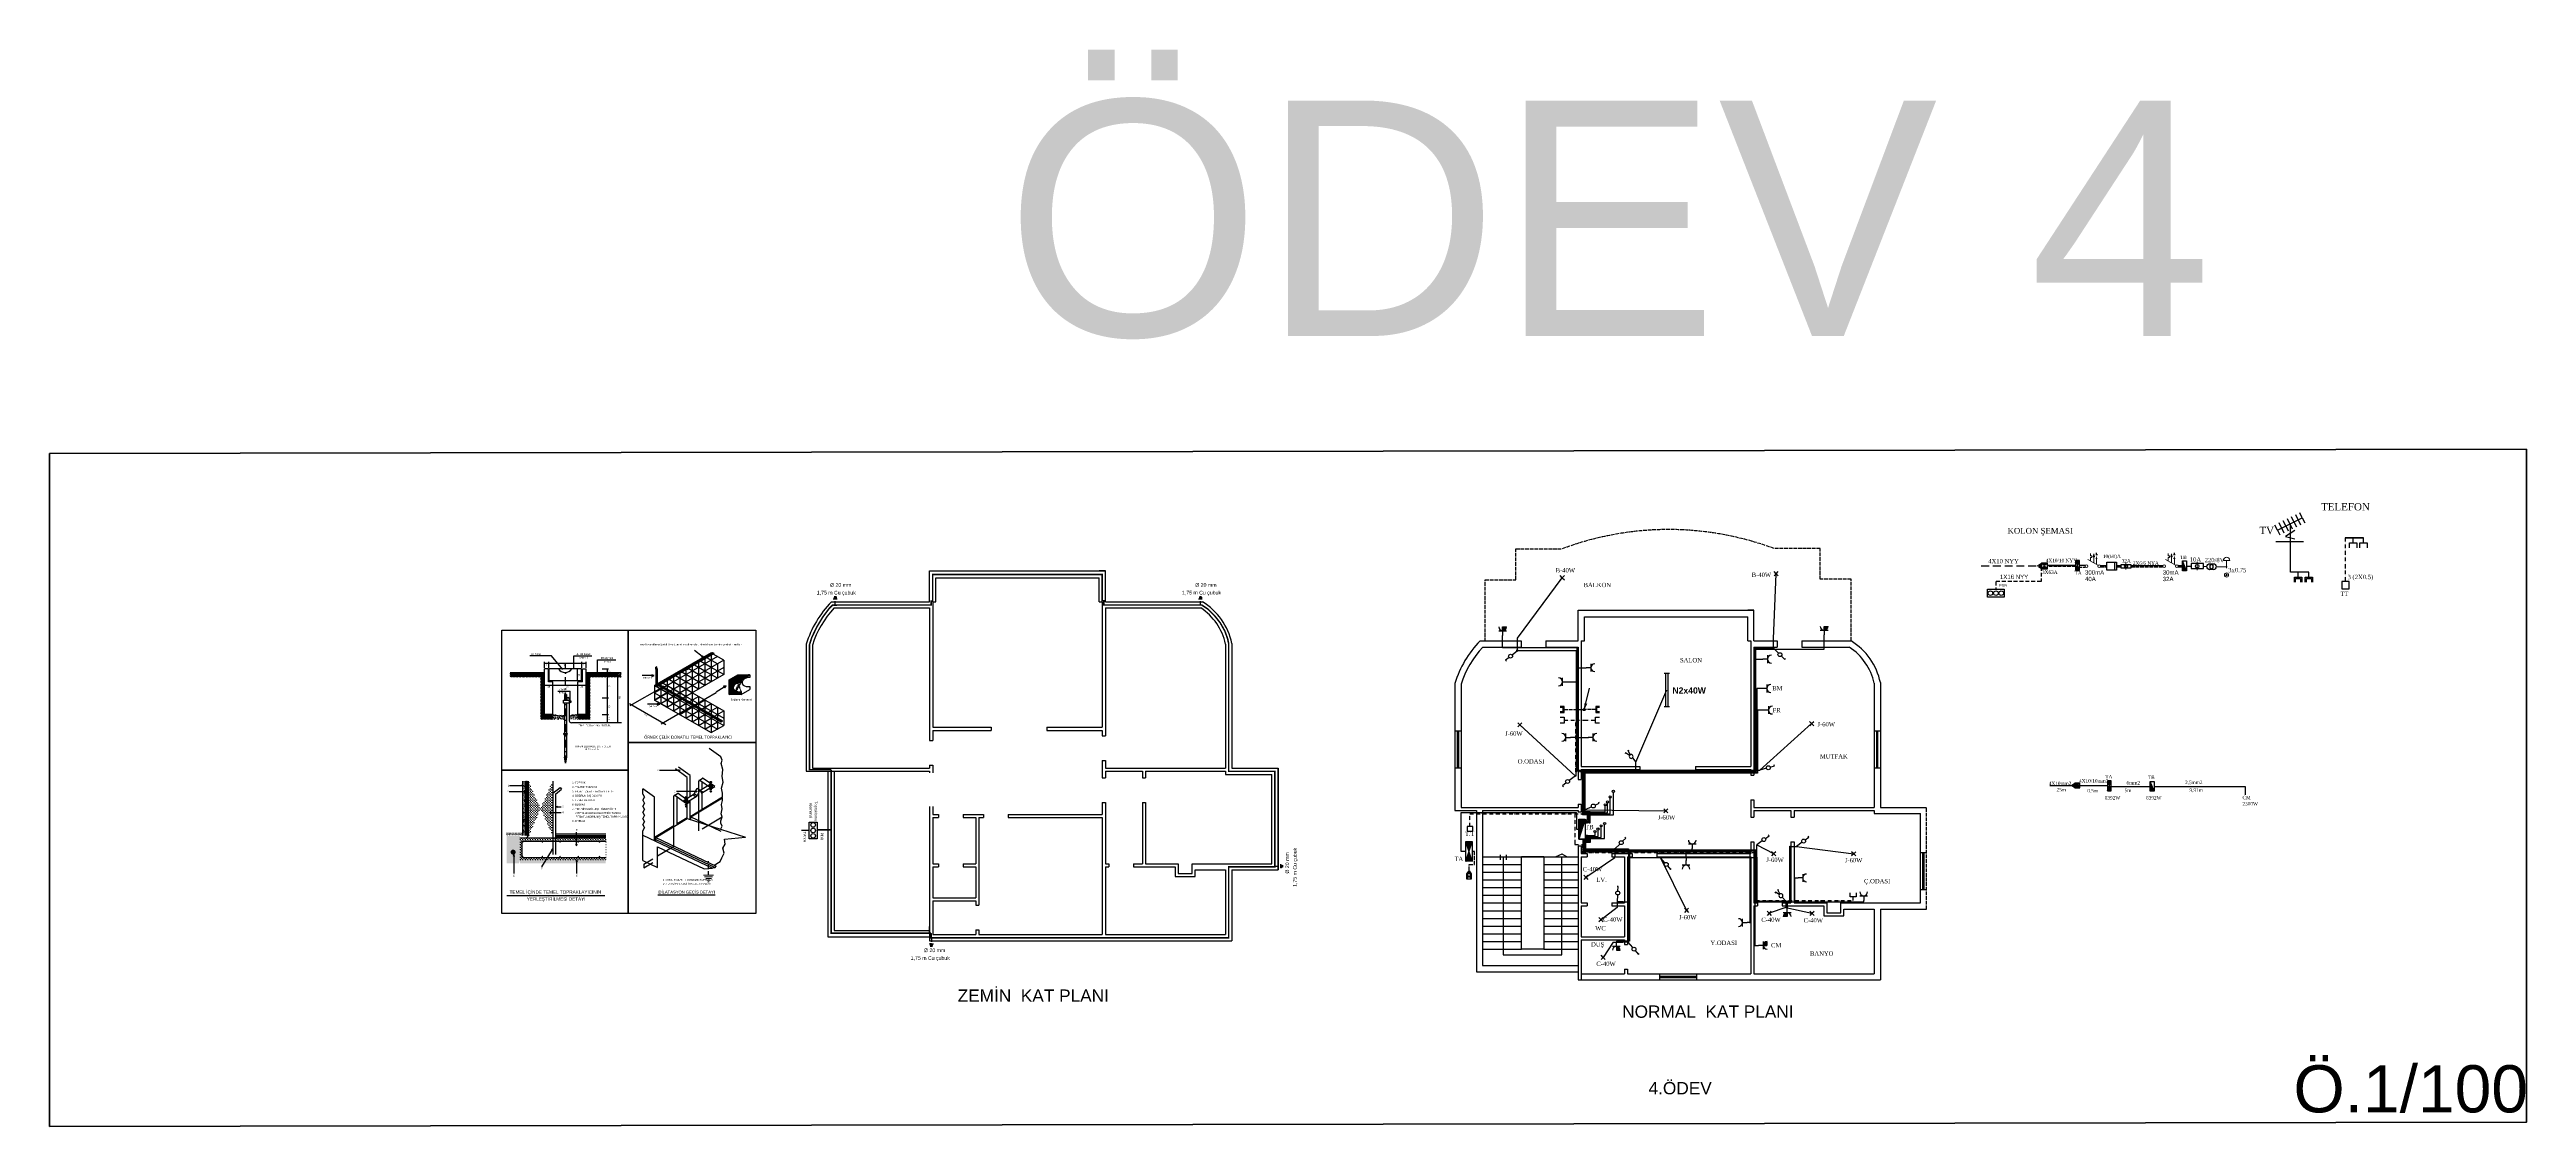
# Model space of a CAD drawing. Header units: millimetres. Extents: x 943 to 8976, y 750 to 4245.
import ezdxf
from ezdxf.enums import TextEntityAlignment as Align

# ---------------------------------------------------------------- set-up
doc = ezdxf.new("R2010")
doc.units = ezdxf.units.MM
for name, pattern in [('ACAD_ISO02W100', [15, 12, -3]), ('ACAD_ISO12W100', [21, 12, -3, 0, -3, 0, -3]), ('DASHDOT', [25.4, 12.7, -6.35, 0, -6.35]), ('DASHDOTX2', [50.8, 25.4, -12.7, 0, -12.7]), ('DASHED', [19.05, 12.7, -6.35]), ('DASHEDX2', [38.1, 25.4, -12.7]), ('HIDDEN', [0.375, 0.25, -0.125]), ('SOLID_LINE', [0])]:
    doc.linetypes.add(name, pattern=pattern)
for name, color, linetype in [('AHAT', 3, 'Continuous'), ('AYD', 10, 'Continuous'), ('CEVRE', 9, 'Continuous'), ('GÖRÜNÜŞLER', 8, 'Continuous'), ('H', 3, 'Continuous'), ('hat', 3, 'Continuous'), ('KIRMIM', 1, 'Continuous'), ('kolon', 4, 'Continuous'), ('MIMARI', 2, 'SOLID_LINE'), ('OYAZI', 3, 'Continuous'), ('priz', 4, 'Continuous'), ('S', 2, 'Continuous'), ('Tarama', 42, 'Continuous'), ('telefon', 3, 'ACAD_ISO12W100'), ('topraklama', 3, 'DASHED'), ('YAZI', 8, 'Continuous'), ('ZHAT', 6, 'Continuous'), ('ölçü', 23, 'Continuous'), ('ışık', 1, 'Continuous')]:
    doc.layers.add(name, color=color, linetype=linetype)
for name, color, linetype, lineweight in [('duvar', 10, 'Continuous', 30), ('SEMBOL', 3, 'Continuous', 18), ('ZİL', 92, 'DASHDOT', 20)]:
    doc.layers.add(name, color=color, linetype=linetype, lineweight=lineweight)
doc.styles.add('2', font='wturkce.shx', dxfattribs={"height": 0.2})
doc.styles.add('MEKAN', font='times.ttf')
doc.styles.add('ROMANS', font='tahoma.ttf')
doc.styles.get("Standard").update_dxf_attribs({"font": 'arial.ttf'})
doc.styles.add('STYLE1', font='arial.ttf')
doc.styles.add('TXTX', font='arial.ttf')
pattern_1 = [(135, (4834.5803, 18959.45386), (-0.360125004, -0.360125004), [])]
pattern_2 = [(135, (4834.5803, 18959.4539), (-0.90031251, -0.90031251), [])]

# ---------------------------------------------------------------- blocks, each defined once
blk = doc.blocks.new('NORA')
for p, q in [((0, 0.228), (-0.032, 0.228)), ((0, 0.105), (0, 0.228))]:
    blk.add_line(p, q)
blk.add_circle((0, 0.053), 0.0525)
blk = doc.blocks.new('A')
at = {"layer": 'S', "xscale": 100, "yscale": 100, "zscale": 100, "rotation": 180}
blk.add_blockref('NORA', (0, 0), dxfattribs=at)
blk = doc.blocks.new('K')
at = {"layer": 'S', "color": 2}
for p, q in [((-4.5, 22.2), (-7.6, 21.3)), ((-1.4, 10.3), (-4.5, 22.2)), ((1.4, 10.3), (4.5, 22.2)), ((4.5, 22.2), (7.6, 21.3))]:
    blk.add_line(p, q, dxfattribs=at)
blk.add_circle((0, 5.2), 5.25, dxfattribs=at)
blk = doc.blocks.new('P2X36')
at = {"layer": 'H', "color": 1}
for p, q in [((-53.5, 9.1), (-53.5, -8.4)), ((53.5, -8.4), (53.5, 9.1))]:
    blk.add_line(p, q, dxfattribs=at)
at = {"layer": 'H', "color": 2}
for points in [[(-53.5, 3.7, 3.8, 3.8, 0), (53.5, 3.7, 1.6, 1.6, 0)], [(-53.5, -3.7, 3.8, 3.8, 0), (53.5, -3.7, 1.6, 1.6, 0)]]:
    blk.add_lwpolyline(points, format="xyseb", dxfattribs=at)
blk = doc.blocks.new('Topraklama Klemensi')
at = {"layer": 'GÖRÜNÜŞLER'}
for p, q in [((-26.75, 27.125), (0, 27.125)), ((-26.75, -27.125), (-26.75, 27.125)), ((0, 27.125), (0, -27.125)), ((0, -27.125), (-26.75, -27.125))]:
    blk.add_line(p, q, dxfattribs=at)
for centre in [(-13.25, 17.625), (-13.25, -0.375), (-13.25, -17.625)]:
    blk.add_circle(centre, 7.5, dxfattribs=at)
blk = doc.blocks.new('OU')
at = {"color": 0, "linetype": 'ByBlock'}
blk.add_solid([(-5, -12), (5, -12), (0, 0)], dxfattribs=at)
blk = doc.blocks.new('OK1')
at = {"layer": 'AYD', "color": 4}
blk.add_line((0.16, 0), (0.77, 0), dxfattribs=at)
at = {"layer": 'AYD', "color": 1}
blk.add_lwpolyline([(0, 0), (0.16, -0.06), (0.16, 0.06)], close=True, dxfattribs=at)
blk.add_solid([(0, 0), (0.16, -0.06), (0.16, 0.06)], dxfattribs=at)
blk = doc.blocks.new('Topraklama')
at = {"layer": 'SEMBOL'}
for p, q in [((-18.3, 0), (18.3, 0)), ((-14.3, -6), (14.3, -6)), ((-10.2, -12), (10.2, -12)), ((-6.2, -18), (6.2, -18)), ((-2.2, -24), (2.2, -24))]:
    blk.add_line(p, q, dxfattribs=at)

msp = doc.modelspace()

# ---------------------------------------------------------------- hatches: boundary and pattern name
h = msp.add_hatch(color=4)
h.dxf.hatch_style = 1
h.paths.add_polyline_path([(5655.5, 2358.5, 0.414214), (5668.1, 2371.1), (5655.5, 2371.1)])
h = msp.add_hatch(color=4)
h.dxf.hatch_style = 1
h.paths.add_polyline_path([(6698.2, 2360.3, 0.414214), (6710.8, 2372.9), (6698.2, 2372.9)])
h = msp.add_hatch(color=1)
h.dxf.hatch_style = 1
h.paths.add_polyline_path([(5701.5, 2294.8, 1), (5705.5, 2294.8, 1)])
h = msp.add_hatch(color=4)
h.dxf.hatch_style = 1
h.paths.add_polyline_path([(6475.5, 2266.4, 1), (6477.5, 2266.4, 1)])
h = msp.add_hatch(color=1)
h.dxf.hatch_style = 1
h.paths.add_polyline_path([(6533.6, 2301.9, 1), (6535.6, 2301.9, 1)])
h = msp.add_hatch(color=4)
h.dxf.hatch_style = 1
h.paths.add_polyline_path([(5896.5, 2238.8, 1), (5898.5, 2238.8, 1)])
h = msp.add_hatch(color=4)
h.dxf.hatch_style = 1
h.paths.add_polyline_path([(5896.5, 2192.7, 1), (5898.5, 2192.7, 1)])
at = {"linetype": 'ACAD_ISO02W100'}
h = msp.add_hatch(color=256, dxfattribs=at)
h.dxf.hatch_style = 1
h.paths.add_polyline_path([(5920.2, 2106.4, 0.483612), (5916, 2103), (5919.5, 2103)])
h.paths.add_polyline_path([(5920.9, 2106.1), (5919.5, 2103), (5922.9, 2103, 0.289947)])
h.paths.add_polyline_path([(5922.9, 2103), (5919.5, 2103), (5916, 2103, 1)])
h = msp.add_hatch(color=256, dxfattribs=at)
h.dxf.hatch_style = 1
h.paths.add_polyline_path([(5916, 2103), (5922.9, 2103, 1)])
h = msp.add_hatch(color=4)
h.dxf.hatch_style = 1
h.paths.add_polyline_path([(5896.5, 2012.8, 1), (5898.5, 2012.8, 1)])
h = msp.add_hatch(color=1)
h.dxf.hatch_style = 1
h.paths.add_polyline_path([(5893.5, 1905.8, 1), (5895.5, 1905.8, 1)])
h = msp.add_hatch(color=4)
h.dxf.hatch_style = 1
h.paths.add_polyline_path([(5913.5, 1902.6, 1), (5915.5, 1902.6, 1)])
h = msp.add_hatch(color=1)
h.dxf.hatch_style = 1
h.paths.add_polyline_path([(5922.5, 1905.8, 1), (5924.5, 1905.8, 1)])
h = msp.add_hatch(color=1)
h.dxf.hatch_style = 1
h.paths.add_polyline_path([(6086.5, 1905.8, 1), (6088.5, 1905.8, 1)])
h = msp.add_hatch(color=1)
h.dxf.hatch_style = 1
h.paths.add_polyline_path([(6472.5, 1905.8, 1), (6474.5, 1905.8, 1)])
h = msp.add_hatch(color=1)
h.dxf.hatch_style = 1
h.paths.add_polyline_path([(5922.5, 1777.8, 1), (5924.5, 1777.8, 1)])
h = msp.add_hatch(color=1)
h.dxf.hatch_style = 1
h.paths.add_polyline_path([(6018.5, 1650.8, 1), (6020.5, 1650.8, 1)])
h = msp.add_hatch(color=1)
h.dxf.hatch_style = 1
h.paths.add_polyline_path([(6063, 1622.8, 1), (6065, 1622.8, 1)])
h = msp.add_hatch(color=4)
h.dxf.hatch_style = 1
h.paths.add_polyline_path([(6066.5, 1641.7, 1), (6068.5, 1641.7, 1)])
h = msp.add_hatch(color=1)
h.dxf.hatch_style = 1
h.paths.add_polyline_path([(6167.5, 1622.8, 1), (6169.5, 1622.8, 1)])
h = msp.add_hatch(color=4)
h.dxf.hatch_style = 1
h.paths.add_polyline_path([(6249.6, 1641.7, 1), (6251.6, 1641.7, 1)])
h = msp.add_hatch(color=4)
h.dxf.hatch_style = 1
h.paths.add_polyline_path([(6269.5, 1647.7, 1), (6271.5, 1647.7, 1)])
h = msp.add_hatch(color=1)
h.dxf.hatch_style = 1
h.paths.add_polyline_path([(6478.5, 1622.9, 1), (6480.5, 1622.9, 1)])
h = msp.add_hatch(color=1)
h.dxf.hatch_style = 1
h.paths.add_polyline_path([(6586.5, 1658.7, 1), (6588.5, 1658.7, 1)])
h = msp.add_hatch(color=1)
h.dxf.hatch_style = 1
h.paths.add_polyline_path([(6062, 1478.8, 1), (6064, 1478.8, 1)])
h = msp.add_hatch(color=1)
h.dxf.hatch_style = 1
h.paths.add_polyline_path([(6572.4, 1481.7, 1), (6574.4, 1481.7, 1)])
h = msp.add_hatch(color=4)
h.dxf.hatch_style = 1
h.paths.add_polyline_path([(6577.4, 1478.7, 1), (6579.4, 1478.7, 1)])
h = msp.add_hatch(color=4)
h.dxf.hatch_style = 1
h.paths.add_polyline_path([(6602.5, 1478.8, 1), (6604.5, 1478.8, 1)])
h = msp.add_hatch(color=4)
h.dxf.hatch_style = 1
h.paths.add_polyline_path([(6456.5, 1411.7, 1), (6458.5, 1411.7, 1)])
h = msp.add_hatch(color=4)
h.dxf.hatch_style = 1
h.paths.add_polyline_path([(6578.5, 1443.6, 0.414214), (6565.9, 1431), (6578.5, 1431)])
h = msp.add_hatch(color=4)
h.dxf.hatch_style = 1
h.paths.add_polyline_path([(6037.1, 1322, 0.414214), (6024.5, 1334.6), (6024.5, 1322)])
h = msp.add_hatch(color=4)
h.dxf.hatch_style = 1
h.paths.add_polyline_path([(6513.3, 1350.4, 0.414214), (6500.7, 1337.8), (6513.3, 1337.8)])
at = {"layer": 'AHAT', "linetype": 'Continuous'}
h = msp.add_hatch(dxfattribs=at)
h.set_pattern_fill('AR-SAND,_I', color=256, scale=8.148699, style=2)
h.set_pattern_definition([(37.5, (-3997.237, -897.9), (-0.513314, 15.701106), [0, -12.386022, 0, -13.852788, 0, -13.241635]), (7.5, (-3997.237, -897.9), (14.42138, 22.99682), [0, -6.681933, 0, -11.163717, 0, -4.278067]), (327.5, (-4007.26, -897.9), (25.376204, 0.046114), [0, -4.07435, 0, -14.667658, 0, -19.149442]), (317.5, (-4007.26, -897.9), (24.49602, 7.151914), [0, -2.037175, 0, -9.615464, 0, -11.000743])])
edge = h.paths.add_edge_path()
edge.add_line((2476.7, 1694.5), (2485.2, 1694.5))
edge.add_line((2468.3, 1704.3), (2468.3, 1694.5))
edge.add_line((2468.3, 1704.3), (2476.7, 1704.3))
edge.add_line((2476.7, 1879.2), (2485.2, 1879.2))
edge.add_line((2468.3, 1694.5), (2476.7, 1694.5))
edge.add_line((2476.7, 1879.2), (2476.7, 1694.5))
edge.add_line((2485.2, 1879.2), (2485.2, 1694.8))
at = {"layer": 'AYD', "linetype": 'Continuous'}
h = msp.add_hatch(dxfattribs=at)
h.set_pattern_fill('ANSI31', color=256, scale=10.185873, angle=90, style=0)
h.set_pattern_definition(pattern_2)
h.paths.add_polyline_path([(2919.5, 2186), (2923.6, 2183.6), (3098.3, 2284.5), (3094.2, 2286.9)])
h = msp.add_hatch(dxfattribs=at)
h.set_pattern_fill('ANSI31', color=256, scale=4.074349, angle=90, style=0)
h.set_pattern_definition(pattern_1)
h.paths.add_polyline_path([(2912.2, 2241.6), (2909.5, 2240), (2909.5, 2233.9), (2912.2, 2235.4)])
h = msp.add_hatch(dxfattribs=at)
h.set_pattern_fill('ANSI31', color=256, scale=4.074349, angle=90, style=0)
h.set_pattern_definition(pattern_1)
h.paths.add_polyline_path([(2917.5, 2180.1), (2918.5, 2180.7), (2914.4, 2183.1), (2913.4, 2182.5)])
h.paths.add_polyline_path([(2913.4, 2183.6), (2912.4, 2183.1), (2913.4, 2182.5), (2914.4, 2183.1)])
h.paths.add_polyline_path([(2913.4, 2183.6), (2914.4, 2183.1), (2918.5, 2185.4), (2917.5, 2186)])
h.paths.add_polyline_path([(2919.5, 2186), (2918.5, 2186.6), (2917.5, 2186), (2918.5, 2185.4)])
h.paths.add_polyline_path([(2919.5, 2186), (2918.5, 2185.4), (2922.6, 2183.1), (2923.6, 2183.6)])
h.paths.add_polyline_path([(2918.5, 2185.4), (2914.4, 2183.1), (2918.5, 2180.7), (2922.6, 2183.1)])
h.paths.add_polyline_path([(2923.6, 2182.5), (2922.6, 2183.1), (2918.5, 2180.7), (2919.5, 2180.1)])
h.paths.add_polyline_path([(2923.6, 2182.5), (2924.6, 2183.1), (2923.6, 2183.6), (2922.6, 2183.1)])
h.paths.add_polyline_path([(2918.5, 2180.7), (2917.5, 2180.1), (2918.5, 2179.5), (2919.5, 2180.1)])
h = msp.add_hatch(dxfattribs=at)
h.set_pattern_fill('ANSI31', color=256, scale=10.185873, angle=90, style=0)
h.set_pattern_definition(pattern_2)
h.paths.add_polyline_path([(2923.6, 2182.5), (2919.5, 2180.1), (3121.3, 2063.6), (3125.4, 2066)])
h = msp.add_hatch(dxfattribs=at)
h.set_pattern_fill('ANSI31', color=256, scale=1.273234, angle=59.0541, style=0)
h.set_pattern_definition([(104.054098, (4183.80325, 3870.96925), (-0.154390285, -0.038648694), [])])
h.paths.add_polyline_path([(2934.5, 2178.6), (2933.4, 2176.9), (2934.6, 2176.2), (2938.6, 2176.1)])
h.paths.add_polyline_path([(2933.4, 2176.9), (2934.5, 2178.6), (2930.4, 2178.7)])
edge = h.paths.add_edge_path()
edge.add_line((2930.4, 2178.7), (2927.3, 2173.6))
edge.add_line((2927.3, 2173.6), (2930.3, 2173.5))
edge.add_ellipse((2932.4, 2174), major_axis=(2.41, -1), ratio=0.696719, start_angle=98.44137, end_angle=224.85522, ccw=False)
edge.add_line((2932.8, 2175.8), (2933.4, 2176.9))
edge.add_line((2933.4, 2176.9), (2930.4, 2178.7))
edge = h.paths.add_edge_path()
edge.add_line((2931.5, 2171.1), (2932.2, 2172.2))
edge.add_ellipse((2932.4, 2174), major_axis=(2.41, -1), ratio=0.696719, start_angle=224.85522, end_angle=279.3285, ccw=False)
edge.add_line((2930.3, 2173.5), (2927.3, 2173.6))
edge.add_line((2927.3, 2173.6), (2931.5, 2171.1))
edge = h.paths.add_edge_path()
edge.add_ellipse((2932.4, 2174), major_axis=(2.41, -1), ratio=0.696719, start_angle=68.83353, end_angle=98.44137, ccw=False)
edge.add_line((2934, 2175.2), (2934.6, 2176.2))
edge.add_line((2934.6, 2176.2), (2933.4, 2176.9))
edge.add_line((2933.4, 2176.9), (2932.8, 2175.8))
h = msp.add_hatch(dxfattribs=at)
h.set_pattern_fill('ANSI31', color=256, scale=1.273234, angle=202.84688, style=0)
h.set_pattern_definition([(134.743964, (3219.74607, 4334.27543), (-0.113040838, -0.112035042), [])])
h.paths.add_polyline_path([(3009.2, 2241.3), (3009.1, 2239.3), (3010.5, 2239.3), (3014, 2241.3)])
h.paths.add_polyline_path([(3009.1, 2239.3), (3009.2, 2241.3), (3005.6, 2239.3)])
edge = h.paths.add_edge_path()
edge.add_line((3005.6, 2239.3), (3005.6, 2233.3))
edge.add_line((3005.6, 2233.3), (3008.1, 2234.8))
edge.add_ellipse((3009.8, 2236.3), major_axis=(2.58, 0.37), ratio=0.696719, start_angle=98.44137, end_angle=224.85522, ccw=False)
edge.add_line((3009.1, 2238), (3009.1, 2239.3))
edge.add_line((3009.1, 2239.3), (3005.6, 2239.3))
edge = h.paths.add_edge_path()
edge.add_line((3010.4, 2233.3), (3010.4, 2234.6))
edge.add_ellipse((3009.8, 2236.3), major_axis=(2.58, 0.37), ratio=0.696719, start_angle=224.85522, end_angle=279.3285, ccw=False)
edge.add_line((3008.1, 2234.8), (3005.6, 2233.3))
edge.add_line((3005.6, 2233.3), (3010.4, 2233.3))
edge = h.paths.add_edge_path()
edge.add_ellipse((3009.8, 2236.3), major_axis=(2.58, 0.37), ratio=0.696719, start_angle=68.83353, end_angle=98.44137, ccw=False)
edge.add_line((3010.5, 2238.1), (3010.5, 2239.3))
edge.add_line((3010.5, 2239.3), (3009.1, 2239.3))
edge.add_line((3009.1, 2239.3), (3009.1, 2238))
h = msp.add_hatch(dxfattribs=at)
h.set_pattern_fill('ANSI31', color=256, scale=10.185873, angle=90, style=0)
h.set_pattern_definition([(135, (4785.4982, 18966.7763), (-0.90031251, -0.90031251), [])])
h.paths.add_polyline_path([(3175.6, 2215.7), (3175.6, 2199.4), (3186.2, 2199.4), (3214.3, 2215.7)])
h.paths.add_polyline_path([(3175.6, 2199.4), (3175.6, 2215.7), (3147.5, 2199.4)])
edge = h.paths.add_edge_path(flags=17)
edge.add_line((3147.5, 2199.4), (3147.5, 2151.6))
edge.add_line((3147.5, 2151.6), (3167.6, 2163.2))
edge.add_ellipse((3180.7, 2175.5), major_axis=(20.6, 3.1), ratio=0.696719, start_angle=98.44137, end_angle=224.85522, ccw=False)
edge.add_line((3175.6, 2189.3), (3175.6, 2199.4))
edge.add_line((3175.6, 2199.4), (3147.5, 2199.4))
edge = h.paths.add_edge_path()
edge.add_line((3186.2, 2199.4), (3147.5, 2199.4))
edge.add_line((3147.5, 2199.4), (3147.5, 2151.6))
edge.add_line((3147.5, 2151.6), (3167.6, 2163.2))
edge.add_ellipse((3180.7, 2175.5), major_axis=(20.6, 3.1), ratio=0.696719, start_angle=68.83353, end_angle=224.85522, ccw=False)
edge.add_line((3186.2, 2190), (3186.2, 2199.4))
edge = h.paths.add_edge_path()
edge.add_ellipse((3180.7, 2175.5), major_axis=(20.6, 3.1), ratio=0.696719, start_angle=98.44137, end_angle=279.3285, ccw=False)
edge.add_line((3175.6, 2189.3), (3175.6, 2199.4))
edge.add_line((3175.6, 2199.4), (3147.5, 2199.4))
edge.add_line((3147.5, 2199.4), (3147.5, 2151.6))
edge.add_line((3147.5, 2151.6), (3186.2, 2151.6))
edge.add_line((3186.2, 2151.6), (3186.2, 2161.8))
h = msp.add_hatch(dxfattribs=at)
h.set_pattern_fill('ANSI31', color=256, scale=1.273234, angle=59.0541, style=0)
h.set_pattern_definition([(104.054098, (4286.15218, 3812.15293), (-0.154390285, -0.038648694), [])])
h.paths.add_polyline_path([(3036.8, 2119.8), (3035.8, 2118.1), (3036.9, 2117.4), (3041, 2117.3)])
h.paths.add_polyline_path([(3035.8, 2118.1), (3036.8, 2119.8), (3032.8, 2119.9)])
edge = h.paths.add_edge_path()
edge.add_line((3032.8, 2119.9), (3029.7, 2114.7))
edge.add_line((3029.7, 2114.7), (3032.6, 2114.7))
edge.add_ellipse((3034.8, 2115.2), major_axis=(2.41, -1), ratio=0.696719, start_angle=98.44137, end_angle=224.85522, ccw=False)
edge.add_line((3035.1, 2117), (3035.8, 2118.1))
edge.add_line((3035.8, 2118.1), (3032.8, 2119.9))
edge = h.paths.add_edge_path()
edge.add_line((3033.8, 2112.3), (3034.5, 2113.4))
edge.add_ellipse((3034.8, 2115.2), major_axis=(2.41, -1), ratio=0.696719, start_angle=224.85522, end_angle=279.3285, ccw=False)
edge.add_line((3032.6, 2114.7), (3029.7, 2114.7))
edge.add_line((3029.7, 2114.7), (3033.8, 2112.3))
edge = h.paths.add_edge_path()
edge.add_ellipse((3034.8, 2115.2), major_axis=(2.41, -1), ratio=0.696719, start_angle=68.83353, end_angle=98.44137, ccw=False)
edge.add_line((3036.3, 2116.4), (3036.9, 2117.4))
edge.add_line((3036.9, 2117.4), (3035.8, 2118.1))
edge.add_line((3035.8, 2118.1), (3035.1, 2117))
at = {"layer": 'KIRMIM', "linetype": 'Continuous'}
h = msp.add_hatch(dxfattribs=at)
h.set_pattern_fill('CROSS,_I', color=256, scale=16.297397, style=2)
h.set_pattern_definition([(0, (-3997.237, -904.0572), (4.0743493, 4.0743493), [2.0371747, -6.111524]), (90, (-3996.2184, -905.076), (-4.0743493, 4.0743493), [2.0371747, -6.111524])])
edge = h.paths.add_edge_path()
edge.add_line((2575.5, 1873), (2575.5, 1693.2))
edge.add_line((2495.1, 1873), (2495.1, 1688.6))
h = msp.add_hatch(dxfattribs=at)
h.set_pattern_fill('AR-CONC,_I', color=256, scale=1.62974, style=2)
h.set_pattern_definition([(50, (-3997.237, -922.561), (11.689474, -1.022696), [1.222305, -13.445353]), (355, (-3997.237, -922.561), (-2.261286, 12.258774), [0.977844, -10.756282]), (100.4514, (-3996.263, -922.646), (9.428197, 11.23607), [1.0388, -11.426792]), (46.1842, (-3997.237, -919.302), (17.39325, -2.69753), [1.833457, -20.16803]), (96.6356, (-3995.788, -919.526), (15.23257, 15.875586), [1.5582, -17.140185]), (351.1842, (-3997.237, -919.302), (15.232557, 15.8756), [1.466766, -16.134423]), (21, (-3995.607, -920.117), (9.728031, -6.56164), [1.222305, -13.445353]), (326, (-3995.607, -920.117), (3.965407, 11.818058), [0.977844, -10.756282]), (71.4514, (-3994.797, -920.663), (13.693442, 5.256408), [1.0388, -11.426792]), (37.5, (-3997.237, -922.561), (0.198174, 5.4253034), [0, -10.625903, 0, -10.919256, 0, -10.7970257]), (7.5, (-3997.237, -922.561), (4.2873488, 6.4278844), [0, -6.225606, 0, -10.381442, 0, -4.115093]), (327.5, (-4000.8713, -922.561), (8.6999163, -0.3675857), [0, -4.074349, 0, -12.71197, 0, -16.867806]), (317.5, (-4002.501, -922.561), (9.504417, 1.631451), [0, -5.296654, 0, -8.442052, 0, -11.978587])])
edge = h.paths.add_edge_path()
edge.add_line((2468.7, 1603.7), (2425, 1603.7))
edge.add_line((2425, 1603.7), (2425, 1692.2))
edge.add_line((2425, 1692.2), (2468.7, 1692.2))
edge.add_line((2468.7, 1692.2), (2468.7, 1615))
edge.add_line((2465.2, 1603.7), (2746.8, 1603.7))
edge.add_line((2746.8, 1603.7), (2746.8, 1615))
edge.add_line((2746.8, 1615), (2468.7, 1615))
h = msp.add_hatch(dxfattribs=at)
h.set_pattern_fill('AR-B816C,_I', color=256, scale=0.162974, style=2)
h.set_pattern_definition([(0, (-3997.237, -897.9001), (1.30379178, 1.30379178), [2.5464683, -0.06111524]), (0, (-3998.5408, -897.839), (1.30379178, 1.30379178), [2.5464683, -0.06111524]), (90, (-3997.237, -897.9001), (-1.30379178, 1.30379178), [-1.364907, 1.24267654]), (90, (-3997.2981, -897.9001), (-1.30379178, 1.30379178), [-1.364907, 1.24267654])])
h.paths.add_polyline_path([(2747.5, 1694.4), (2583.4, 1694.4), (2583.4, 1691.2), (2747.5, 1691.2)])
h = msp.add_hatch(dxfattribs=at)
h.set_pattern_fill('CROSS,_I', color=256, scale=16.297397, style=2)
h.set_pattern_definition([(0, (-3997.237, -897.9), (4.0743493, 4.0743493), [2.0371747, -6.111524]), (90, (-3996.2184, -898.9187), (-4.0743493, 4.0743493), [2.0371747, -6.111524])])
h.paths.add_polyline_path([(2468.3, 1686.6), (2747.5, 1686.6), (2747.5, 1614.8), (2468.3, 1614.8)])
edge = h.paths.add_edge_path()
edge.add_line((2475, 1676), (2748, 1676))
edge.add_line((2475, 1676), (2475, 1623.4))
edge.add_line((2475, 1623.4), (2748, 1623.4))
at = {"layer": 'kolon', "linetype": 'DASHED'}
msp.add_hatch(color=256, dxfattribs=at).paths.add_polyline_path([(8001.3, 2565.8, -1), (8006, 2565.8, -1)])
at = {"layer": 'MIMARI', "linetype": 'Continuous'}
for points in [[(2474.9, 1857.1), (2474.9, 1853.3), (2480.7, 1855.2)], [(2983.2, 1907.4), (2983.2, 1903.9), (2988.4, 1905.7)], [(2484.2, 1838.4), (2484.2, 1834.6), (2490, 1836.5)], [(2572.4, 1766.8), (2572.4, 1770.7), (2566.6, 1768.8)], [(2591, 1785.9), (2591, 1789.7), (2585.2, 1787.8)], [(3038.4, 1838.8), (3038.4, 1835.3), (3043.6, 1837)], [(2450.2, 1626.6), (2446.3, 1626.6), (2448.3, 1632.4)], [(2574, 1645.9), (2570.8, 1648), (2575.5, 1651.8)], [(2654.2, 1666.4), (2650.4, 1666.4), (2652.3, 1660.6)], [(2654.2, 1609.8), (2650.4, 1609.8), (2652.3, 1615.6)]]:
    msp.add_hatch(color=256, dxfattribs=at).paths.add_polyline_path(points)
at = {"layer": 'telefon'}
for points in [[(7860.8, 2585), (7860.8, 2553), (7873.6, 2553)], [(7499.6, 1856.7), (7511.8, 1848.6), (7511.8, 1864.6)], [(7755.3, 1870), (7755.3, 1838), (7768.1, 1838)], [(5546.9, 1581.9), (5538.8, 1569.6), (5554.8, 1569.6)]]:
    msp.add_hatch(color=256, dxfattribs=at).paths.add_polyline_path(points)
h = msp.add_hatch(color=256, dxfattribs=at)
h.paths.add_polyline_path([(7519.8, 1856.6), (7527.8, 1864.6), (7511.8, 1864.6)])
h.paths.add_polyline_path([(7527.8, 1848.6), (7519.8, 1856.6), (7511.8, 1848.6)])
h.paths.add_polyline_path([(7511.8, 1864.6), (7499.6, 1856.7), (7511.8, 1848.6)])
h = msp.add_hatch(color=256, dxfattribs=at)
h.paths.add_polyline_path([(5546.8, 1561.6), (5554.8, 1553.6), (5554.8, 1569.6)])
h.paths.add_polyline_path([(5538.8, 1553.6), (5546.8, 1561.6), (5538.8, 1569.6)])
h.paths.add_polyline_path([(5554.8, 1569.6), (5546.9, 1581.9), (5538.8, 1569.6)])
at = {"layer": 'ZİL', "linetype": 'ACAD_ISO02W100'}
msp.add_hatch(color=256, dxfattribs=at).paths.add_polyline_path([(7389.3, 2569.2), (7403.7, 2559.6), (7403.7, 2578.4)])
h = msp.add_hatch(color=256, dxfattribs=at)
h.paths.add_polyline_path([(7403.7, 2578.4), (7413, 2569), (7422.4, 2578.4)])
h.paths.add_polyline_path([(7403.7, 2559.6), (7422.4, 2559.6), (7413, 2569)])
at = {"layer": 'ZİL', "linetype": 'ByBlock'}
h = msp.add_hatch(color=256, dxfattribs=at)
h.paths.add_polyline_path([(7520.4, 2570.5), (7526.8, 2586.5), (7514, 2586.5)])
h.paths.add_polyline_path([(7526.8, 2554.5), (7520.4, 2570.5), (7514, 2554.5)])
for points in [[(7526.8, 2554.5), (7520.4, 2570.5), (7514, 2554.5)], [(7629.7, 1839.5), (7623.3, 1855.5), (7616.9, 1839.5)]]:
    msp.add_hatch(color=256, dxfattribs=at).paths.add_polyline_path(points)
h = msp.add_hatch(color=256, dxfattribs=at)
h.paths.add_polyline_path([(7623.3, 1855.5), (7629.7, 1871.5), (7616.9, 1871.5)])
h.paths.add_polyline_path([(7629.7, 1839.5), (7623.3, 1855.5), (7616.9, 1839.5)])
at = {"layer": 'ışık'}
h = msp.add_hatch(color=3, dxfattribs=at)
h.paths.add_polyline_path([(5557, 1609.7), (5546.9, 1642.5), (5536.7, 1609.7)])
h.paths.add_polyline_path([(5557, 1675.3), (5536.7, 1675.3), (5546.9, 1642.5)])

# ---------------------------------------------------------------- linework, layer by layer
for p, q in [((8225.1, 2684), (8194.4, 2665)), ((8194.4, 2665), (8225.1, 2657.3)), ((8210.8, 2648.2), (8210.8, 2706.5)), ((8414, 2643.4), (8414, 2659.7)), ((8447.7, 2643.4), (8447.7, 2659.7)), ((7514, 2554.5), (7526.8, 2586.5)), ((7614.9, 2581.3), (7646.9, 2581.3)), ((7614.9, 2555.7), (7614.9, 2581.3)), ((7639.5, 2581.3), (7639.5, 2555.7)), ((7646.9, 2581.3), (7646.9, 2555.7)), ((7873.6, 2553), (7860.8, 2585)), ((8163.7, 2648.7), (8252.5, 2648.7)), ((8210.4, 2548.3), (8210.4, 2648.7)), ((8402, 2643.4), (8426, 2643.4)), ((8402, 2627.4), (8402, 2643.4)), ((8426, 2643.4), (8426, 2627.4)), ((8435.7, 2643.4), (8459.7, 2643.4)), ((8435.7, 2627.4), (8435.7, 2643.4)), ((8459.7, 2643.4), (8459.7, 2627.4)), ((3797.1, 2452.6), (3797.1, 2552.6)), ((3797.1, 2552.6), (4367.1, 2552.6)), ((3817.1, 2452.6), (3817.1, 2530.4)), ((3817.1, 2530.4), (4347.1, 2530.4)), ((4367.1, 2552.6), (4347.1, 2552.6)), ((4347.1, 2452.6), (4347.1, 2530.4)), ((4367.1, 2452.6), (4367.1, 2552.6)), ((7646.9, 2555.7), (7614.9, 2555.7)), ((8235.5, 2548.3), (8210.4, 2548.3)), ((8223.5, 2516.6), (8223.5, 2532.6)), ((8223.5, 2532.6), (8247.5, 2532.6)), ((8227.5, 2516.6), (8227.5, 2528.6)), ((8227.5, 2528.6), (8243.5, 2528.6)), ((8235.5, 2532.6), (8235.5, 2548.3)), ((8270.4, 2548.3), (8235.5, 2548.3)), ((8243.5, 2528.6), (8243.5, 2516.6)), ((8247.5, 2532.6), (8247.5, 2516.6)), ((8258.4, 2516.6), (8258.4, 2532.6)), ((8258.4, 2532.6), (8282.4, 2532.6)), ((8262.4, 2516.6), (8262.4, 2528.6)), ((8262.4, 2528.6), (8278.4, 2528.6)), ((8270.4, 2532.6), (8270.4, 2548.3)), ((8278.4, 2528.6), (8278.4, 2516.6)), ((8282.4, 2532.6), (8282.4, 2516.6)), ((3478.9, 2452.6), (3691.9, 2452.6)), ((3487.4, 2432.6), (3691.9, 2432.6)), ((3691.9, 2452.6), (3797.1, 2452.6)), ((3691.9, 2432.6), (3797.1, 2432.6)), ((3797.1, 2432.6), (3797.1, 2002.8)), ((3807.1, 2452.6), (3807.1, 2045.5)), ((3807.1, 2452.6), (3817.1, 2452.6)), ((4347.1, 2452.6), (4357.1, 2452.6)), ((4357.1, 2452.6), (4357.1, 2045.5)), ((4367.1, 2452.6), (4522.3, 2452.6)), ((4367.1, 2432.6), (4367.1, 2017.4)), ((4367.1, 2432.6), (4522.3, 2432.6)), ((4522.3, 2452.6), (4682, 2452.6)), ((4522.3, 2432.6), (4676.2, 2432.6)), ((5900.7, 2325.6), (5900.7, 2425.6)), ((5900.7, 2425.6), (6470.7, 2425.6)), ((6470.7, 2425.6), (6450.7, 2425.6)), ((6470.7, 2325.6), (6470.7, 2425.6)), ((5920.7, 2325.6), (5920.7, 2403.3)), ((5920.7, 2403.3), (6450.7, 2403.3)), ((6450.7, 2325.6), (6450.7, 2403.3)), ((2571.2, 2277.6), (2500.3, 2277.6)), ((2607.5, 2232.6), (2571.2, 2277.6)), ((2642.8, 2277.5), (2701.8, 2277.6)), ((2720.4, 2264.1), (2779.5, 2264.1)), ((3397.1, 2315.1), (3397.1, 1902.6)), ((3417.1, 2312), (3417.1, 1912.6)), ((4757.1, 2315.5), (4757.1, 1912.6)), ((4777.1, 2317.6), (4777.1, 1912.6)), ((5582.5, 2325.6), (5715.5, 2325.6)), ((5591, 2305.6), (5715.5, 2305.6)), ((5715.5, 2325.6), (5715.5, 2305.6)), ((5795.5, 2325.6), (5900.7, 2325.6)), ((5795.5, 2325.6), (5795.5, 2305.6)), ((5795.5, 2305.6), (5900.7, 2305.6)), ((5900.7, 2305.6), (5900.7, 1875.7)), ((5910.7, 2325.6), (5910.7, 1918.5)), ((5910.7, 2325.6), (5920.7, 2325.6)), ((6450.7, 2325.6), (6460.7, 2325.6)), ((6460.7, 2325.6), (6460.7, 1918.5)), ((6470.7, 2325.6), (6545.9, 2325.6)), ((6470.7, 2305.6), (6470.7, 1890.4)), ((6470.7, 2305.6), (6545.9, 2305.6)), ((6545.9, 2325.6), (6545.9, 2305.6)), ((6625.9, 2325.6), (6785.6, 2325.6)), ((6625.9, 2325.6), (6625.9, 2305.6)), ((6625.9, 2305.6), (6779.8, 2305.6)), ((5500.7, 2188), (5500.7, 1775.6)), ((5520.7, 2184.9), (5520.7, 1785.6)), ((5935.8, 2172.4), (5920.2, 2106.4)), ((6860.7, 2188.4), (6860.7, 1785.6)), ((6880.7, 2190.5), (6880.7, 1785.6)), ((2591.4, 2162.3), (2631.4, 2162.3)), ((2619.4, 2151.6), (2612.7, 2151.6)), ((2612.7, 2151.6), (2612.7, 2133.7)), ((2612.7, 2123.3), (2612.7, 2024.1)), ((2619.4, 2151.6), (2619.4, 2133.7)), ((2619.4, 2123.3), (2619.4, 2026.7)), ((2620.8, 2138), (2620.8, 2133.7)), ((2628.6, 2138), (2628.6, 2133.7)), ((2628.6, 2123.3), (2628.6, 2066.9)), ((5855.2, 2112.6), (5842.4, 2112.6)), ((5852, 2109.4), (5842.4, 2109.4)), ((5842.4, 2096.6), (5852, 2096.6)), ((5842.4, 2093.4), (5855.2, 2093.4)), ((5852, 2096.6), (5852, 2109.4)), ((5855.2, 2093.4), (5855.2, 2112.6)), ((5927.6, 2122), (5920.2, 2106.4)), ((5970.1, 2112.6), (5957.3, 2112.6)), ((5957.3, 2112.6), (5957.3, 2093.4)), ((5957.3, 2093.4), (5970.1, 2093.4)), ((5970.1, 2109.4), (5960.5, 2109.4)), ((5960.5, 2109.4), (5960.5, 2096.6)), ((5960.5, 2096.6), (5970.1, 2096.6)), ((2612.7, 2019.8), (2612.7, 1948.4)), ((2619.4, 2022.4), (2619.4, 1948.4)), ((3807.1, 2045.5), (3997.2, 2045.5)), ((3807.1, 2035.5), (3807.1, 2002.8)), ((3807.1, 2035.5), (3997.2, 2035.5)), ((3997.2, 2045.5), (3997.2, 2035.5)), ((4177.2, 2045.5), (4357.1, 2045.5)), ((4177.2, 2045.5), (4177.2, 2035.5)), ((4177.2, 2035.5), (4357.1, 2035.5)), ((4357.1, 2035.5), (4357.1, 2017.4)), ((4357.1, 2017.4), (4367.1, 2017.4)), ((5501, 2033.6), (5521, 2033.6)), ((5509, 1913.6), (5509, 2033.6)), ((5511, 1913.6), (5511, 2033.6)), ((5513, 1913.6), (5513, 2033.6)), ((5842.4, 2078.1), (5855.2, 2078.1)), ((5855.2, 2058.9), (5842.4, 2058.9)), ((5855.2, 2078.1), (5855.2, 2058.9)), ((5957, 2078.1), (5969.8, 2078.1)), ((5957, 2058.9), (5957, 2078.1)), ((5969.8, 2058.9), (5957, 2058.9)), ((6860.7, 2033.6), (6880.7, 2033.6)), ((6868.7, 1913.6), (6868.7, 2033.6)), ((6870.7, 1913.6), (6870.7, 2033.6)), ((6872.7, 1913.6), (6872.7, 2033.6)), ((2615.9, 1928.5), (2612.7, 1948.4)), ((2619.4, 1948.4), (2615.9, 1928.5)), ((3797.1, 2002.8), (3807.1, 2002.8)), ((4357.1, 1937.4), (4357.1, 1881.2)), ((4357.1, 1937.4), (4367.1, 1937.4)), ((4367.1, 1937.4), (4367.1, 1912.6)), ((3397.1, 1902.6), (3487.1, 1902.6)), ((3417.1, 1912.6), (3797.1, 1912.6)), ((3467.1, 1902.6), (3467.1, 1366)), ((3487.1, 1902.6), (3797.1, 1902.6)), ((3487.1, 1902.6), (3487.1, 1386)), ((3797.1, 1922.8), (3797.1, 1912.6)), ((3797.1, 1922.8), (3807.1, 1922.8)), ((3797.1, 1902.6), (3797.1, 1898)), ((3807.1, 1922.8), (3807.1, 1898)), ((4357.1, 1881.2), (4367.1, 1881.2)), ((4367.1, 1912.6), (4757.1, 1912.6)), ((4367.1, 1902.6), (4367.1, 1881.2)), ((4367.1, 1902.6), (4487.1, 1902.6)), ((4487.1, 1902.6), (4487.1, 1881.2)), ((4487.1, 1881.2), (4497.1, 1881.2)), ((4497.1, 1902.6), (4497.1, 1881.2)), ((4497.1, 1902.6), (4757.1, 1902.6)), ((4757.1, 1902.6), (4757.1, 1892.6)), ((4757.1, 1892.6), (4907.1, 1892.6)), ((4777.1, 1912.6), (4927.1, 1912.6)), ((4907.1, 1602.6), (4907.1, 1892.6)), ((5501, 1913.6), (5521, 1913.6)), ((5900.7, 1875.7), (5910.7, 1875.7)), ((5910.7, 1918.5), (6100.8, 1918.5)), ((5910.7, 1908.5), (5910.7, 1875.7)), ((5910.7, 1908.5), (6100.8, 1908.5)), ((6100.8, 1918.5), (6100.8, 1908.5)), ((6280.8, 1918.5), (6460.7, 1918.5)), ((6280.8, 1918.5), (6280.8, 1908.5)), ((6280.8, 1908.5), (6460.7, 1908.5)), ((6460.7, 1908.5), (6460.7, 1890.4)), ((6460.7, 1890.4), (6470.7, 1890.4)), ((6860.7, 1913.6), (6880.7, 1913.6)), ((7616.3, 1855.2), (7430.6, 1855.2)), ((7616.9, 1839.5), (7629.7, 1871.5)), ((7624.1, 1853.3), (7755.3, 1853.3)), ((7768.1, 1838), (7755.3, 1870)), ((7768.1, 1853.3), (8064.3, 1853.3)), ((8064.3, 1853.3), (8064.3, 1826)), ((3797.1, 1788), (3797.1, 1399.3)), ((3807.1, 1788), (3807.1, 1762.5)), ((4357.1, 1801.2), (4357.1, 1762.5)), ((4357.1, 1801.2), (4367.1, 1801.2)), ((4367.1, 1801.2), (4367.1, 1602.6)), ((4487.1, 1801.2), (4487.1, 1602.6)), ((4487.1, 1801.2), (4497.1, 1801.2)), ((4497.1, 1801.2), (4497.1, 1602.6)), ((5500.7, 1775.6), (5570.7, 1775.6)), ((5520.7, 1785.6), (5900.7, 1785.6)), ((5570.7, 1775.6), (5570.7, 1252.2)), ((5590.7, 1775.6), (5590.7, 1272.2)), ((5590.7, 1775.6), (5900.7, 1775.6)), ((5900.7, 1795.7), (5900.7, 1785.6)), ((5900.7, 1795.7), (5910.7, 1795.7)), ((5900.7, 1775.6), (5900.7, 1770.9)), ((5900.7, 1770.9), (5910.7, 1770.9)), ((5910.7, 1795.7), (5910.7, 1770.9)), ((6460.7, 1810.4), (6460.7, 1754.1)), ((6460.7, 1810.4), (6470.7, 1810.4)), ((6470.7, 1810.4), (6470.7, 1785.6)), ((6470.7, 1785.6), (6860.7, 1785.6)), ((6470.7, 1775.6), (6470.7, 1754.1)), ((6470.7, 1775.6), (6590.7, 1775.6)), ((6590.7, 1775.6), (6590.7, 1754.1)), ((6600.7, 1775.6), (6600.7, 1754.1)), ((6600.7, 1775.6), (6860.7, 1775.6)), ((6860.7, 1775.6), (6860.7, 1765.6)), ((6880.7, 1785.6), (7030.7, 1785.6)), ((3807.1, 1762.5), (3826.4, 1762.5)), ((3807.1, 1752.5), (3807.1, 1602.6)), ((3807.1, 1752.5), (3826.4, 1752.5)), ((3826.4, 1762.5), (3826.4, 1752.5)), ((3906.4, 1762.5), (3972.4, 1762.5)), ((3906.4, 1762.5), (3906.4, 1752.5)), ((3906.4, 1752.5), (3947.1, 1752.5)), ((3947.1, 1752.5), (3947.1, 1602.6)), ((3957.1, 1752.5), (3957.1, 1467.8)), ((3957.1, 1752.5), (3972.4, 1752.5)), ((3972.4, 1762.5), (3972.4, 1752.5)), ((4052.4, 1762.5), (4357.1, 1762.5)), ((4052.4, 1762.5), (4052.4, 1752.5)), ((4052.4, 1752.5), (4357.1, 1752.5)), ((4357.1, 1752.5), (4357.1, 1372.6)), ((6460.7, 1754.1), (6470.7, 1754.1)), ((6590.7, 1754.1), (6600.7, 1754.1)), ((6860.7, 1765.6), (7010.7, 1765.6)), ((7010.7, 1475.6), (7010.7, 1765.6)), ((5590.7, 1625.4), (5900.7, 1625.4)), ((5647.9, 1632.1), (5647.9, 1615.8)), ((5657.8, 1625.4), (5657.8, 1307.2)), ((5666.9, 1632.1), (5666.9, 1615.8)), ((5847.9, 1634.3), (5828.4, 1625.4)), ((5828.4, 1625.4), (5864.2, 1625.4)), ((5847.9, 1307.2), (5847.9, 1625.4)), ((5847.9, 1625.4), (5847.9, 1625.4)), ((5864.2, 1625.4), (5848.3, 1634.3)), ((5900.7, 1660.9), (5900.7, 1225.6)), ((5900.7, 1660.9), (5910.7, 1660.9)), ((5910.7, 1660.9), (5910.7, 1635.4)), ((5910.7, 1635.4), (5930, 1635.4)), ((5910.7, 1625.4), (5910.7, 1475.6)), ((5910.7, 1625.4), (5930, 1625.4)), ((5930, 1635.4), (5930, 1625.4)), ((6010, 1635.4), (6076, 1635.4)), ((6010, 1635.4), (6010, 1625.4)), ((6010, 1625.4), (6050.7, 1625.4)), ((6050.7, 1625.4), (6050.7, 1475.6)), ((6060.7, 1625.4), (6060.7, 1340.7)), ((6060.7, 1625.4), (6076, 1625.4)), ((6076, 1635.4), (6076, 1625.4)), ((6156, 1635.4), (6460.7, 1635.4)), ((6156, 1635.4), (6156, 1625.4)), ((6156, 1625.4), (6460.7, 1625.4)), ((6460.7, 1674.1), (6460.7, 1635.4)), ((6460.7, 1674.1), (6470.7, 1674.1)), ((6460.7, 1625.4), (6460.7, 1245.6)), ((6470.7, 1674.1), (6470.7, 1475.6)), ((6590.7, 1674.1), (6590.7, 1475.6)), ((6590.7, 1674.1), (6600.7, 1674.1)), ((6600.7, 1674.1), (6600.7, 1475.6)), ((7010.7, 1638.8), (7030.7, 1638.8)), ((7018.7, 1518.8), (7018.7, 1638.8)), ((7020.7, 1518.8), (7020.7, 1638.8)), ((7022.7, 1518.8), (7022.7, 1638.8)), ((3807.1, 1602.6), (3826.4, 1602.6)), ((3807.1, 1592.6), (3807.1, 1492.6)), ((3807.1, 1592.6), (3826.4, 1592.6)), ((3826.4, 1602.6), (3826.4, 1592.6)), ((3906.4, 1602.6), (3947.1, 1602.6)), ((3906.4, 1602.6), (3906.4, 1592.6)), ((3906.4, 1592.6), (3947.1, 1592.6)), ((3947.1, 1592.6), (3947.1, 1492.6)), ((3957.1, 1592.6), (3957.1, 1467.8)), ((4367.1, 1602.6), (4378.6, 1602.6)), ((4367.1, 1592.6), (4367.1, 1372.6)), ((4367.1, 1592.6), (4378.6, 1592.6)), ((4378.6, 1602.6), (4378.6, 1592.6)), ((4458.6, 1602.6), (4487.1, 1602.6)), ((4458.6, 1602.6), (4458.6, 1592.6)), ((4458.6, 1592.6), (4593.5, 1592.6)), ((4497.1, 1602.6), (4603.5, 1602.6)), ((4593.5, 1592.6), (4593.5, 1561)), ((4593.5, 1561), (4658.8, 1561)), ((4603.5, 1602.6), (4603.5, 1571)), ((4603.5, 1571), (4648.8, 1571)), ((4648.8, 1602.6), (4907.1, 1602.6)), ((4648.8, 1571), (4648.8, 1602.6)), ((4658.8, 1582.6), (4757.1, 1582.6)), ((4658.8, 1561), (4658.8, 1582.6)), ((4757.1, 1582.6), (4757.1, 1372.6)), ((4777.1, 1582.6), (4927.1, 1582.6)), ((4777.1, 1582.6), (4777.1, 1352.6)), ((5590.7, 1600.4), (5716.6, 1600.4)), ((5590.7, 1575.4), (5716.6, 1575.4)), ((5590.7, 1550.4), (5716.6, 1550.4)), ((5789.1, 1600.4), (5900.7, 1600.4)), ((5789.1, 1575.4), (5900.7, 1575.4)), ((5789.1, 1550.4), (5900.7, 1550.4)), ((3807.1, 1492.6), (3947.1, 1492.6)), ((3807.1, 1482.6), (3807.1, 1372.6)), ((3807.1, 1482.6), (3947.1, 1482.6)), ((3947.1, 1482.6), (3947.1, 1467.8)), ((3947.1, 1467.8), (3957.1, 1467.8)), ((5590.7, 1525.4), (5716.6, 1525.4)), ((5590.7, 1500.4), (5716.6, 1500.4)), ((5590.7, 1475.4), (5716.6, 1475.4)), ((5590.7, 1450.4), (5716.6, 1450.4)), ((5789.1, 1525.4), (5900.7, 1525.4)), ((5789.1, 1500.4), (5900.7, 1500.4)), ((5789.1, 1475.4), (5900.7, 1475.4)), ((5789.1, 1450.4), (5900.7, 1450.4)), ((5910.7, 1475.6), (5930, 1475.6)), ((5910.7, 1465.6), (5910.7, 1365.6)), ((5910.7, 1465.6), (5930, 1465.6)), ((5930, 1475.6), (5930, 1465.6)), ((6010, 1475.6), (6050.7, 1475.6)), ((6010, 1475.6), (6010, 1465.6)), ((6010, 1465.6), (6050.7, 1465.6)), ((6050.7, 1465.6), (6050.7, 1365.6)), ((6060.7, 1465.6), (6060.7, 1340.7)), ((6470.7, 1475.6), (6482.2, 1475.6)), ((6470.7, 1465.6), (6470.7, 1245.6)), ((6470.7, 1465.6), (6482.2, 1465.6)), ((6482.2, 1475.6), (6482.2, 1465.6)), ((6562.2, 1475.6), (6590.7, 1475.6)), ((6562.2, 1475.6), (6562.2, 1465.6)), ((6562.2, 1465.6), (6697.1, 1465.6)), ((6600.7, 1475.6), (6707.1, 1475.6)), ((6697.1, 1465.6), (6697.1, 1433.9)), ((6707.1, 1475.6), (6707.1, 1443.9)), ((6752.4, 1475.6), (7010.7, 1475.6)), ((6752.4, 1443.9), (6752.4, 1475.6)), ((6762.4, 1455.6), (6860.7, 1455.6)), ((6762.4, 1433.9), (6762.4, 1455.6)), ((6783, 1495.1), (6783, 1507.9)), ((6802.2, 1495.1), (6783, 1495.1)), ((6802.2, 1507.9), (6802.2, 1495.1)), ((6860.7, 1455.6), (6860.7, 1245.6)), ((6880.7, 1455.6), (7030.7, 1455.6)), ((6880.7, 1455.6), (6880.7, 1225.6)), ((7010.7, 1518.8), (7030.7, 1518.8)), ((3467.1, 1366), (3797.1, 1366)), ((3487.1, 1386), (3797.1, 1386)), ((3797.1, 1379.3), (3797.1, 1352.6)), ((3807.1, 1372.6), (3947.1, 1372.6)), ((3947.1, 1387.8), (3947.1, 1372.6)), ((3947.1, 1387.8), (3957.1, 1387.8)), ((3957.1, 1387.8), (3957.1, 1372.6)), ((3957.1, 1372.6), (4357.1, 1372.6)), ((4367.1, 1372.6), (4757.1, 1372.6)), ((4637.1, 1372.6), (4757.1, 1372.6)), ((5590.7, 1425.4), (5716.6, 1425.4)), ((5590.7, 1400.4), (5716.6, 1400.4)), ((5590.7, 1375.4), (5716.6, 1375.4)), ((5789.1, 1425.4), (5900.7, 1425.4)), ((5789.1, 1400.4), (5900.7, 1400.4)), ((5789.1, 1375.4), (5900.7, 1375.4)), ((6697.1, 1433.9), (6762.4, 1433.9)), ((6707.1, 1443.9), (6752.4, 1443.9)), ((3797.1, 1352.6), (4777.1, 1352.6)), ((5590.7, 1350.4), (5716.6, 1350.4)), ((5590.7, 1325.4), (5716.6, 1325.4)), ((5657.8, 1307.2), (5847.9, 1307.2)), ((5789.1, 1350.4), (5900.7, 1350.4)), ((5789.1, 1325.4), (5900.7, 1325.4)), ((5910.7, 1365.6), (6050.7, 1365.6)), ((5910.7, 1355.6), (5910.7, 1225.6)), ((5910.7, 1355.6), (6050.7, 1355.6)), ((6050.7, 1355.6), (6050.7, 1340.7)), ((6050.7, 1340.7), (6060.7, 1340.7)), ((5570.7, 1252.2), (5900.7, 1252.2)), ((5590.7, 1272.2), (5900.7, 1272.2)), ((5900.7, 1225.6), (6880.7, 1225.6)), ((5910.7, 1245.6), (6050.7, 1245.6)), ((6050.7, 1260.7), (6050.7, 1245.6)), ((6050.7, 1260.7), (6060.7, 1260.7)), ((6060.7, 1260.7), (6060.7, 1245.6)), ((6060.7, 1245.6), (6460.7, 1245.6)), ((6164.3, 1245.6), (6164.3, 1225.6)), ((6164.3, 1237.5), (6284.3, 1237.5)), ((6164.3, 1235.6), (6284.3, 1235.6)), ((6164.3, 1233.6), (6284.3, 1233.6)), ((6284.3, 1245.6), (6284.3, 1225.6)), ((6470.7, 1245.6), (6860.7, 1245.6)), ((6740.7, 1245.6), (6860.7, 1245.6))]:
    msp.add_line(p, q)
at = {"lineweight": 211}
for p, q in [((8387.7, 2659.9), (8414, 2659.7)), ((8414, 2659.7), (8447.7, 2659.7)), ((4927.1, 1912.6), (4927.1, 1582.6)), ((3797.1, 1399.3), (3797.1, 1379.3))]:
    msp.add_line(p, q, dxfattribs=at)
at = {"linetype": 'ACAD_ISO02W100'}
for p, q in [((5698.8, 2524.4), (5698.8, 2624.4)), ((5698.8, 2624.4), (5848.8, 2624.4)), ((6685.6, 2625.6), (6535.6, 2625.6)), ((6685.6, 2525.6), (6685.6, 2625.6)), ((5598.8, 2324.4), (5598.8, 2524.4)), ((5598.8, 2524.4), (5698.8, 2524.4)), ((6785.6, 2525.6), (6685.6, 2525.6)), ((6785.6, 2325.6), (6785.6, 2525.6)), ((5855.2, 2103), (5887, 2103)), ((5957.3, 2103), (5925.5, 2103)), ((7030.7, 1455.6), (7030.7, 1785.6))]:
    msp.add_line(p, q, dxfattribs=at)
at = {"color": 1}
for p, q in [((5703.5, 2334.8), (5848.9, 2530.8)), ((6534.5, 2332.8), (6542.5, 2543.8)), ((5703.5, 2294.8), (5703.5, 2334.8)), ((6534.5, 2301.8), (6534.5, 2332.8)), ((5703.5, 2294.8), (5894.5, 2294.8)), ((5894.5, 2294.8), (5894.5, 1905.8)), ((6473.5, 1905.8), (6473.5, 2301.8)), ((6473.5, 2301.8), (6534.5, 2301.8)), ((6087.5, 1931.8), (6187.9, 2166.5)), ((5711.4, 2053.3), (5890.5, 1887.8)), ((6489.5, 1905.8), (6657.7, 2057.2)), ((6087.5, 1905.8), (6087.5, 1931.8)), ((5890.5, 1887.8), (5894.5, 1887.8)), ((5894.5, 1905.8), (5923.5, 1905.8)), ((5894.5, 1887.8), (5894.5, 1905.8)), ((5923.5, 1887.8), (5923.5, 1905.8)), ((5923.5, 1905.8), (6087.5, 1905.8)), ((5923.5, 1777.8), (5923.5, 1887.8)), ((6087.5, 1905.8), (6489.5, 1905.8)), ((5520.8, 1642.5), (5520.8, 1769.4)), ((5520.8, 1769.4), (5894.9, 1769.4)), ((5894.9, 1769.4), (5894.9, 1714.8)), ((5923.5, 1777.8), (6184.8, 1774.4)), ((5923.5, 1770.8), (5923.5, 1777.8)), ((5939.5, 1770.8), (5923.5, 1770.8)), ((5939.5, 1735.8), (5939.5, 1770.8)), ((5894.9, 1714.8), (5902.9, 1714.8)), ((5923.2, 1735.8), (5930.5, 1735.8)), ((5930.5, 1693.8), (5923.2, 1693.8)), ((5936.5, 1735.8), (5930.5, 1735.8)), ((5930.5, 1693.8), (5939.5, 1693.8)), ((5936.5, 1735.8), (5939.5, 1735.8)), ((5939.5, 1693.8), (5939.5, 1671.8)), ((5536.7, 1642.5), (5520.8, 1642.5)), ((5939.5, 1671.8), (5924.5, 1671.8)), ((5924.5, 1671.8), (5924.5, 1650.8)), ((5924.5, 1650.8), (6019.5, 1650.8)), ((5925.1, 1558.8), (6019.5, 1622.8)), ((6019.5, 1650.8), (6019.5, 1622.8)), ((6019.5, 1650.8), (6064, 1650.8)), ((6064, 1622.8), (6063, 1478.8)), ((6064, 1650.8), (6064, 1622.8)), ((6064, 1622.8), (6167.5, 1622.8)), ((6167.5, 1622.8), (6454.5, 1622.8)), ((6168.4, 1620.8), (6168.4, 1622.8)), ((6251.8, 1451.7), (6168.4, 1620.8)), ((6454.5, 1622.8), (6479.5, 1622.8)), ((6479.5, 1622.8), (6479.5, 1663.8)), ((6479.5, 1663.8), (6534.3, 1635.5)), ((6479.5, 1622.8), (6479.5, 1481.8)), ((6587.5, 1481.8), (6587.5, 1658.8)), ((6587.5, 1658.8), (6608.5, 1658.8)), ((6608.5, 1658.8), (6794.3, 1634.9)), ((6026.5, 1460.8), (5974.8, 1421.2)), ((6046.5, 1478.8), (6026.5, 1478.8)), ((6026.5, 1478.8), (6026.5, 1460.8)), ((6046.5, 1478.8), (6063, 1478.8)), ((6063, 1478.8), (6063, 1347.8)), ((6479.5, 1481.8), (6573.5, 1481.8)), ((6573.5, 1460.8), (6520.2, 1442.1)), ((6573.5, 1481.8), (6573.5, 1460.8)), ((6573.5, 1481.8), (6587.5, 1481.8)), ((6573.5, 1460.8), (6658.7, 1442.1)), ((6013.5, 1347.8), (5981.6, 1298.8)), ((6013.5, 1347.8), (6045.5, 1347.8)), ((6063, 1347.8), (6045.5, 1347.8))]:
    msp.add_line(p, q, dxfattribs=at)
at = {"color": 3, "linetype": 'DASHED', "lineweight": 25}
for p, q in [((3497.1, 2461.4), (3484.3, 2461.4)), ((3496.5, 2465.1), (3486.7, 2465.1)), ((3494.7, 2468.9), (3487.7, 2468.9)), ((3491, 2442), (3491, 2461.4)), ((4681.6, 2461.6), (4668.7, 2461.6)), ((4680.9, 2465.3), (4671.2, 2465.3)), ((4679.2, 2469.1), (4672.1, 2469.1)), ((4675.4, 2442.2), (4675.4, 2461.6)), ((4916.4, 1595), (4935.7, 1595)), ((4935.7, 1588.9), (4935.7, 1601.7)), ((4935.7, 1595.1), (4935.7, 1588.2)), ((4939.5, 1589.5), (4939.5, 1599.3)), ((4943.2, 1591.3), (4943.2, 1598.4)), ((3803.2, 1342.9), (3796.4, 1342.9)), ((3797, 1342.9), (3809.9, 1342.9)), ((3797.6, 1339.2), (3807.4, 1339.2)), ((3799.4, 1335.4), (3806.5, 1335.4)), ((3803.2, 1362.3), (3803.2, 1342.9))]:
    msp.add_line(p, q, dxfattribs=at)
at = {"color": 4}
for p, q in [((5655.5, 2358.5), (5655.5, 2371.1)), ((5655.5, 2371.1), (5668.1, 2371.1)), ((5655.5, 2302.8), (5655.5, 2343.3)), ((6698.2, 2360.3), (6698.2, 2372.9)), ((6698.2, 2372.9), (6710.8, 2372.9)), ((6698.2, 2299.3), (6698.2, 2345.1)), ((5897.5, 2302.8), (5655.5, 2302.8)), ((5897.5, 2238.8), (5897.5, 2302.8)), ((6476.5, 2266.4), (6476.5, 2299.3)), ((6476.5, 2299.3), (6698.2, 2299.3)), ((6476.5, 2139.8), (6476.5, 2266.4)), ((6476.5, 2266.4), (6499.4, 2266.4)), ((5865, 2192.9), (5897.5, 2192.8)), ((5897.5, 2192.8), (5897.5, 2238.8)), ((5897.5, 2238.8), (5926.5, 2238.8)), ((5897.5, 2012.8), (5897.5, 2192.8)), ((6479.5, 2171.2), (6479.5, 1899.8)), ((6497.3, 2171.2), (6479.5, 2171.2)), ((6476.5, 1902.8), (6476.5, 2139.8)), ((6482.5, 2101.2), (6482.5, 1896.8)), ((6502.5, 2101.2), (6482.5, 2101.2)), ((5897.5, 2012.8), (5875.5, 2012.8)), ((5897.5, 1902.8), (5897.5, 2012.8)), ((5897.5, 2012.8), (5917.5, 2012.8)), ((5917.5, 2012.8), (5933.5, 2012.8)), ((5914.5, 1902.8), (5897.5, 1902.8)), ((5914.5, 1761.8), (5914.5, 1902.8)), ((5914.5, 1902.8), (6452.5, 1902.8)), ((5917.5, 1899.8), (6479.5, 1899.8)), ((5917.5, 1764.8), (5917.5, 1899.8)), ((6482.5, 1896.8), (5920.5, 1896.8)), ((5920.5, 1896.8), (5920.5, 1767.8)), ((6452.5, 1902.8), (6476.5, 1902.8)), ((5920.5, 1767.8), (5936.5, 1767.8)), ((5936.5, 1767.8), (5936.5, 1738.8)), ((5930.5, 1761.8), (5914.5, 1761.8)), ((5917.5, 1764.8), (5933.5, 1764.8)), ((5923.2, 1744.8), (5930.5, 1744.8)), ((5923.2, 1741.8), (5930.5, 1741.8)), ((5923.2, 1738.8), (5930.5, 1738.8)), ((5930.5, 1690.8), (5923.2, 1690.8)), ((5930.5, 1687.8), (5923.2, 1687.8)), ((5930.5, 1744.8), (5930.5, 1761.8)), ((5930.5, 1741.8), (5933.5, 1741.8)), ((5930.5, 1738.8), (5933.5, 1738.8)), ((5930.5, 1690.8), (5936.5, 1690.8)), ((5930.5, 1687.8), (5933.5, 1687.8)), ((5933.5, 1764.8), (5933.5, 1741.8)), ((5933.5, 1738.8), (5936.5, 1738.8)), ((5933.5, 1687.8), (5933.5, 1677.8)), ((5936.5, 1690.8), (5936.5, 1674.8)), ((5930.5, 1680.8), (5915.5, 1680.8)), ((5915.5, 1680.8), (5915.5, 1641.8)), ((5915.5, 1641.8), (6067.5, 1641.8)), ((5933.5, 1677.8), (5918.5, 1677.8)), ((5918.5, 1677.8), (5918.5, 1644.8)), ((5918.5, 1644.8), (5944.5, 1644.8)), ((5936.5, 1674.8), (5921.5, 1674.8)), ((5921.5, 1674.8), (5921.5, 1647.8)), ((5921.5, 1647.8), (6270.5, 1647.8)), ((5925.5, 1684.8), (5923.2, 1684.8)), ((5925.5, 1684.8), (5930.5, 1684.8)), ((5930.5, 1684.8), (5930.5, 1680.8)), ((5944.5, 1644.8), (6250.5, 1644.8)), ((6067.5, 1641.8), (6067.5, 1621.8)), ((6067.5, 1641.8), (6457.5, 1641.8)), ((6067.5, 1621.8), (6067.5, 1351.8)), ((6250.5, 1644.8), (6473.5, 1644.8)), ((6250.5, 1621.8), (6250.5, 1641.8)), ((6250.5, 1621.8), (6250.5, 1612.8)), ((6270.5, 1647.8), (6270.5, 1651.8)), ((6270.5, 1647.8), (6476.5, 1647.8)), ((6457.5, 1641.8), (6457.5, 1621.8)), ((6457.5, 1621.8), (6457.5, 1411.8)), ((6473.5, 1644.8), (6473.5, 1643.8)), ((6473.5, 1643.8), (6473.5, 1641.8)), ((6473.5, 1641.8), (6473.5, 1337.8)), ((6476.5, 1647.8), (6476.5, 1478.8)), ((6603.5, 1478.8), (6603.5, 1556.8)), ((6603.5, 1556.8), (6613.5, 1556.8)), ((6476.5, 1478.8), (6578.5, 1478.8)), ((6578.5, 1478.8), (6578.5, 1461.8)), ((6578.5, 1478.8), (6826.5, 1478.8)), ((6578.5, 1461.8), (6578.5, 1458.8)), ((6826.5, 1478.8), (6826.5, 1483.8)), ((6457.5, 1411.8), (6448.5, 1411.8)), ((6578.5, 1431), (6565.9, 1431)), ((6578.5, 1443.6), (6578.5, 1431)), ((6067.5, 1351.8), (6024.5, 1351.8)), ((6024.5, 1351.8), (6024.5, 1349.8)), ((6473.5, 1337.8), (6485.5, 1337.8))]:
    msp.add_line(p, q, dxfattribs=at)
at = {"linetype": 'ByBlock'}
for p, q in [((2548.6, 2253.1), (2683.1, 2253.1)), ((2548.6, 2182.6), (2683.1, 2182.6)), ((2655, 2196), (2655, 2235)), ((2752.7, 2060.2), (2752.7, 2235)), ((2786.2, 2060.2), (2786.2, 2221.6))]:
    msp.add_line(p, q, dxfattribs=at)
at = {"linetype": 'Continuous'}
for p, q in [((2548.6, 2221.6), (2436.7, 2221.6)), ((2548.6, 2087.1), (2548.6, 2235)), ((2560.7, 2235), (2548.6, 2235)), ((2560.7, 2193.3), (2560.7, 2235)), ((2575.5, 2193.3), (2560.7, 2193.3)), ((2563.4, 2196), (2563.4, 2235)), ((2668.3, 2235), (2563.4, 2235)), ((2668.3, 2196), (2563.4, 2196)), ((2575.5, 2087.1), (2575.5, 2193.3)), ((2656.2, 2087.1), (2656.2, 2193.3)), ((2671, 2193.3), (2656.2, 2193.3)), ((2668.3, 2196), (2668.3, 2235)), ((2671, 2193.3), (2671, 2235)), ((2671, 2235), (2683.1, 2235)), ((2683.1, 2087.1), (2683.1, 2235)), ((2796.2, 2221.6), (2683.1, 2221.6)), ((2575.5, 2087.1), (2548.6, 2087.1)), ((2798.2, 2060.2), (2635.3, 2060.2)), ((2683.1, 2087.1), (2656.2, 2087.1))]:
    msp.add_line(p, q, dxfattribs=at)
at = {"color": 7, "linetype": 'ACAD_ISO02W100', "true_color": 0xffffff}
msp.add_line((5887, 2103), (5925.5, 2103), dxfattribs=at)
at = {"color": 3, "linetype": 'ACAD_ISO12W100'}
for p, q in [((5855.2, 2068.5), (5893, 2068.5)), ((5893, 1900.6), (5893, 2068.5)), ((5893, 2068.5), (5921, 2068.5)), ((5921, 2068.5), (5957, 2068.5)), ((5917.2, 1900.6), (5893, 1900.6)), ((5917.2, 1765), (5917.2, 1900.6)), ((5549.2, 1723.9), (5549.2, 1765)), ((5549.2, 1765), (5917.2, 1765)), ((5889.7, 1765), (5889.7, 1669.3)), ((5889.7, 1669.3), (5889.7, 1665.5)), ((5889.7, 1665.5), (5913.5, 1665.5)), ((5913.5, 1665.5), (5913.5, 1639.4)), ((5913.5, 1639.4), (6476.8, 1639.4)), ((6476.8, 1639.4), (6476.8, 1483.4)), ((6476.8, 1483.4), (6583, 1483.4)), ((6583, 1483.4), (6792.6, 1483.4)), ((6792.6, 1483.4), (6792.6, 1495.1))]:
    msp.add_line(p, q, dxfattribs=at)
at = {"color": 2}
for p, q in [((5936.5, 1767.8), (5991.8, 1767.8)), ((5939.5, 1770.8), (5988.5, 1770.8)), ((5988.5, 1770.8), (5988.5, 1790.5)), ((5991.8, 1767.8), (5995.5, 1767.8)), ((5995.5, 1767.8), (5995.5, 1799.7)), ((6004.3, 1764.8), (6004.3, 1815.9)), ((6014.7, 1761.8), (6014.7, 1833.8)), ((5930.5, 1761.8), (6014.7, 1761.8)), ((5933.5, 1764.8), (6004.3, 1764.8)), ((5933.5, 1687.8), (5975.1, 1687.8)), ((5936.5, 1690.8), (5964.9, 1690.8)), ((5939.5, 1693.8), (5955.3, 1693.8)), ((5955.3, 1693.8), (5955.3, 1704)), ((5964.9, 1690.8), (5964.9, 1711.8)), ((5975.1, 1687.8), (5975.1, 1722.4)), ((5986.3, 1684.8), (5986.3, 1729.6)), ((5930.5, 1684.8), (5986.3, 1684.8))]:
    msp.add_line(p, q, dxfattribs=at)
at = {"color": 1, "linetype": 'ACAD_ISO02W100'}
for p, q in [((5564.3, 1642.5), (5557, 1642.5)), ((5564.3, 1600.5), (5564.3, 1642.5)), ((5546.9, 1581.9), (5546.9, 1600.5)), ((5546.9, 1600.5), (5564.3, 1600.5))]:
    msp.add_line(p, q, dxfattribs=at)
at = {"color": 4, "linetype": 'ACAD_ISO12W100'}
for p, q in [((6024.5, 1334.6), (6024.5, 1322)), ((6024.5, 1322), (6037.1, 1322)), ((6500.7, 1337.8), (6513.3, 1337.8)), ((6513.3, 1337.8), (6513.3, 1350.4))]:
    msp.add_line(p, q, dxfattribs=at)
at = {"color": 2, "linetype": 'ByBlock', "lineweight": 211, "true_color": 0xf1eb1f}
msp.add_lwpolyline([(942.8, 2934), (8976.1, 2947.5), (8976.1, 763.7), (942.8, 750.2)], close=True, dxfattribs=at)
for points in [[(7403.7, 2578.4), (7403.7, 2559.6), (7422.4, 2559.6), (7422.4, 2578.4)], [(7514, 2586.5), (7514, 2554.5), (7526.8, 2554.5), (7526.8, 2586.5)], [(7693.4, 2561.2), (7661.4, 2561.2), (7661.4, 2574), (7693.4, 2574)], [(7873.6, 2585), (7873.6, 2553), (7860.8, 2553), (7860.8, 2585)], [(7928.2, 2576.5), (7888.2, 2576.5), (7888.2, 2560.5), (7928.2, 2560.5)], [(8377, 2494.4), (8401, 2494.4), (8401, 2518.4), (8377, 2518.4)], [(2609.6, 2133.7), (2629.7, 2133.7), (2629.7, 2123.3), (2609.6, 2123.3)], [(7511.8, 1864.6), (7511.8, 1848.6), (7527.8, 1848.6), (7527.8, 1864.6)], [(7616.9, 1871.5), (7616.9, 1839.5), (7629.7, 1839.5), (7629.7, 1871.5)], [(7768.1, 1870), (7768.1, 1838), (7755.3, 1838), (7755.3, 1870)], [(5716.6, 1625.8), (5789.1, 1625.8), (5789.1, 1325.1), (5716.6, 1325.1)], [(5554.8, 1569.6), (5538.8, 1569.6), (5538.8, 1553.6), (5554.8, 1553.6)]]:
    msp.add_lwpolyline(points, close=True)
at = {"const_width": 5}
msp.add_lwpolyline([(3405.3, 1711.2), (3381.1, 1711.2)], dxfattribs=at)
for centre in [(7949.3, 2566.2), (7959.9, 2566.2)]:
    msp.add_circle(centre, 10)
at = {"color": 1}
for centre, radius in [((5703.5, 2294.8), 2), ((6534.6, 2301.9), 1), ((5894.5, 1905.8), 1), ((5923.5, 1905.8), 1), ((6087.5, 1905.8), 1), ((6473.5, 1905.8), 1), ((5923.5, 1777.8), 1), ((5988.5, 1794), 3.51), ((5955.3, 1707.5), 3.51), ((6019.5, 1650.8), 1), ((6064, 1622.8), 1), ((6168.5, 1622.8), 1), ((6479.5, 1622.9), 1), ((6587.5, 1658.7), 1), ((6063, 1478.8), 1), ((6573.4, 1481.7), 1)]:
    msp.add_circle(centre, radius, dxfattribs=at)
at = {"color": 4}
for centre, radius in [((6476.5, 2266.4), 1), ((5897.5, 2238.8), 1), ((5897.5, 2192.7), 1), ((5897.5, 2012.8), 1), ((5914.5, 1902.6), 1), ((5995.5, 1803.2), 3.51), ((6004.3, 1819.4), 3.51), ((6014.7, 1837.4), 3.51), ((5964.7, 1715.3), 3.51), ((5975.1, 1725.9), 3.51), ((5986.2, 1733.1), 3.51), ((6067.5, 1641.7), 1), ((6250.6, 1641.7), 1), ((6270.5, 1647.7), 1), ((6578.4, 1478.7), 1), ((6603.5, 1478.8), 1), ((6457.5, 1411.7), 1)]:
    msp.add_circle(centre, radius, dxfattribs=at)
at = {"color": 7, "linetype": 'ACAD_ISO02W100', "true_color": 0xffffff}
msp.add_circle((5919.5, 2103), 3.45, dxfattribs=at)
at = {"linetype": 'ACAD_ISO02W100'}
msp.add_arc((6193.7, 1705.5), 981.5, 69.61338, 110.57334, dxfattribs=at)
for centre, radius, start, end in [((3723.3, 2214.2), 341.5, 135.71558, 162.81807), ((3723.3, 2214.2), 321.5, 137.19956, 162.28752), ((4573.6, 2275.4), 187.8, 12.32624, 56.87271), ((4573.6, 2275.4), 207.8, 11.71585, 58.55078), ((5826.9, 2087.1), 341.5, 135.71558, 162.81807), ((5826.9, 2087.1), 321.5, 137.19956, 162.28752), ((6677.2, 2148.3), 187.8, 12.32624, 56.87271), ((6677.2, 2148.3), 207.8, 11.71585, 58.55078), ((2624.7, 2138), 3.91, 0, 180), ((2635.3, 2066.9), 6.72, 180, 270)]:
    msp.add_arc(centre, radius, start, end)
at = {"linetype": 'Continuous'}
msp.add_arc((2615.1, 2248.8), 25.8, 212.35503, 327.64497, dxfattribs=at)
for points in [[(2603.4, 2236.2), (2604.8, 2237.4), (2607.5, 2232.6)], [(2643.7, 2240.4), (2641.9, 2240.4), (2642.8, 2235)], [(2721.3, 2226.9), (2719.5, 2226.9), (2720.4, 2221.6)], [(2632.3, 2136.2), (2630.5, 2136.2), (2631.4, 2130.8)], [(5920.1, 2123.7), (5927.6, 2122), (5920.2, 2106.4)]]:
    msp.add_solid(points)
at = {"layer": 'AHAT', "linetype": 'Continuous'}
for p, q in [((2575.5, 1831.8), (2599.2, 1850.5)), ((2599.2, 1850.5), (2603.6, 1844.9)), ((3033.8, 1829.2), (3042.7, 1848)), ((3042.7, 1848), (3063.1, 1835.1)), ((3048.8, 1779), (3048.8, 1871.6)), ((3049.8, 1873.3), (3060.7, 1879.9)), ((3089.3, 1846.3), (3051.7, 1873.1)), ((3053.4, 1841.2), (3085.4, 1860.7)), ((3057.7, 1831.8), (3094.5, 1854.2)), ((3059.1, 1844.7), (3059.1, 1867.9)), ((3100.3, 1853), (3062.7, 1879.8)), ((3083.2, 1851.9), (3081.8, 1852.9)), ((3081.9, 1854.4), (3086.8, 1857.5)), ((3084.2, 1851.9), (3089.2, 1854.9)), ((3085, 1868.1), (3085, 1866.7)), ((3085.1, 1867.6), (3089.2, 1868.8)), ((3085.2, 1867.4), (3089.3, 1868.7)), ((3094.5, 1854.2), (3085.4, 1860.7)), ((3085.7, 1852.8), (3085.7, 1865.7)), ((3089.2, 1856.4), (3087.8, 1857.4)), ((3088.8, 1854.7), (3088.8, 1865.7)), ((3089.3, 1846.3), (3100.3, 1853)), ((3089.6, 1868.1), (3089.6, 1866.7)), ((2575.5, 1831.8), (2575.5, 1632.9)), ((2583.4, 1828.9), (2603.6, 1844.9)), ((2583.4, 1828.9), (2583.4, 1632.9)), ((2967.6, 1729.5), (2967.6, 1822.2)), ((2968.6, 1823.8), (2979.5, 1830.4)), ((3008.1, 1796.9), (2970.5, 1823.7)), ((2977.9, 1729.5), (2977.9, 1818.4)), ((3006.4, 1812.6), (2981.5, 1830.4)), ((2997.8, 1807.3), (3033.8, 1829.2)), ((3006.9, 1800.8), (2997.8, 1807.3)), ((3005.3, 1818.9), (3005.3, 1817.5)), ((3005.3, 1808), (3010.3, 1811)), ((3006.6, 1805.4), (3005.3, 1806.4)), ((3005.3, 1788.4), (3006.6, 1789.8)), ((3005.3, 1788.4), (3006.3, 1787.2)), ((3005.4, 1818.4), (3009.4, 1819.6)), ((3005.5, 1818.2), (3009.6, 1819.5)), ((3005.9, 1805.9), (3005.9, 1816.5)), ((3006.3, 1787.2), (3008.6, 1787.2)), ((3006.6, 1789.8), (3008.5, 1789.8)), ((3006.9, 1800.8), (3042.9, 1822.7)), ((3007.6, 1805.4), (3012.6, 1808.4)), ((3008.1, 1796.9), (3019.1, 1803.5)), ((3008.5, 1789.8), (3009.8, 1788.4)), ((3009.8, 1788.4), (3008.6, 1787.2)), ((3009, 1806.3), (3009, 1816.5)), ((3009.8, 1818.9), (3009.8, 1817.5)), ((3012.7, 1810), (3011.3, 1810.9)), ((3019.1, 1803.5), (3015.5, 1806.1)), ((3037.8, 1819.6), (3028.7, 1826.1)), ((3042.9, 1822.7), (3033.8, 1829.2)), ((3051.4, 1842.5), (3042.9, 1822.7)), ((3051.4, 1842.5), (3057.7, 1831.8)), ((3059.1, 1779), (3059.1, 1832.6)), ((3085, 1837.6), (3086.3, 1839)), ((3085, 1837.6), (3086.1, 1836.4)), ((3086.1, 1836.4), (3088.4, 1836.4)), ((3086.3, 1839), (3088.2, 1839)), ((3088.2, 1839), (3089.6, 1837.6)), ((3089.6, 1837.6), (3088.4, 1836.4)), ((2583.4, 1694.4), (2583.4, 1691.2)), ((2475, 1676), (2475, 1623.4)), ((2475, 1676), (2748, 1676)), ((2475, 1623.4), (2748, 1623.4)), ((2870.3, 1600.8), (2899.3, 1618.5)), ((2870.3, 1589.5), (2899.3, 1607.2)), ((2870.3, 1600.8), (2870.3, 1589.5)), ((2425.5, 1499.7), (2743.4, 1499.7)), ((2915.6, 1501.4), (3101.5, 1501.4))]:
    msp.add_line(p, q, dxfattribs=at)
at = {"layer": 'AHAT', "linetype": 'DASHED', "ltscale": 100}
for p, q in [((3048.8, 1709.5), (3048.8, 1779)), ((2967.6, 1660.1), (2967.6, 1729.5)), ((3059.1, 1715.8), (3123.8, 1755.2)), ((2915.1, 1628.1), (2967.6, 1660.1))]:
    msp.add_line(p, q, dxfattribs=at)
at = {"layer": 'AHAT', "linetype": 'Continuous'}
for points, const_width in [([(2442.3, 1640.4, 1), (2450.4, 1640.4, 1)], 8.15), ([(2476.2, 1673.4, 1), (2478.7, 1673.4, 1)], 2.44), ([(2476.2, 1626, -1), (2478.7, 1626, -1)], 2.44), ([(2539.9, 1673.4, 1), (2542.4, 1673.4, 1)], 2.44), ([(2539.9, 1626, -1), (2542.4, 1626, -1)], 2.44), ([(2597.2, 1673.4, 1), (2599.6, 1673.4, 1)], 2.44), ([(2597.2, 1626, -1), (2599.6, 1626, -1)], 2.44), ([(2656.2, 1673.4, 1), (2658.7, 1673.4, 1)], 2.44), ([(2656.2, 1626, -1), (2658.7, 1626, -1)], 2.44), ([(2725.2, 1673.4, 1), (2727.6, 1673.4, 1)], 2.44), ([(2725.2, 1626, -1), (2727.6, 1626, -1)], 2.44)]:
    msp.add_lwpolyline(points, format="xyb", close=True, dxfattribs=dict(at, const_width=const_width))
at = {"layer": 'AHAT', "linetype": 'HIDDEN'}
msp.add_arc((3050.6, 1871.6), 1.83, 54.47066, 180, dxfattribs=at)
at = {"layer": 'AHAT', "linetype": 'Continuous'}
for centre, radius, start, end in [((3061.6, 1878.3), 1.83, 54.47066, 121.34375), ((3082.3, 1853.6), 0.917, 121.34375, 234.47066), ((3083.7, 1852.7), 0.917, 234.47066, 301.34375), ((3087.3, 1856.7), 0.917, 54.47066, 121.34375), ((3088.7, 1855.7), 0.917, 301.34375, 54.47066), ((2969.5, 1822.2), 1.83, 54.47066, 180), ((2980.4, 1828.9), 1.83, 54.47066, 121.34375), ((3005.8, 1807.2), 0.917, 121.34375, 234.47066), ((3007.2, 1806.2), 0.917, 234.47066, 301.34375), ((3010.8, 1810.2), 0.917, 54.47066, 121.34375), ((3012.1, 1809.2), 0.917, 301.34375, 54.47066)]:
    msp.add_arc(centre, radius, start, end, dxfattribs=at)
for centre, major_axis in [((3087.3, 1868.1), (-2.28, 0)), ((3007.5, 1818.9), (-2.28, 0)), ((3007.5, 1794.1), (-2.28, 0)), ((3007.6, 1794.1), (-1.37, 0)), ((3007.6, 1788.4), (-1.37, 0)), ((3087.3, 1843.3), (-2.28, 0)), ((3087.3, 1843.3), (-1.37, 0)), ((3087.3, 1837.6), (-1.37, 0))]:
    msp.add_ellipse(centre, major_axis=major_axis, ratio=0.641247, dxfattribs=at)
for centre in [(3087.3, 1866.7), (3007.5, 1817.5)]:
    msp.add_ellipse(centre, major_axis=(2.28, 0), ratio=0.641247, start_param=3.141593, end_param=6.283185, dxfattribs=at)
at = {"layer": 'AYD', "linetype": 'Continuous'}
for p, q in [((3088.5, 2286.8), (2905.1, 2180.9)), ((3094.2, 2286.9), (2909.5, 2180.2)), ((3098.3, 2284.5), (2913.6, 2177.9)), ((3108.8, 2275), (2936.1, 2175.3)), ((3129.2, 2263.3), (2956.4, 2163.5)), ((3027.4, 2251.5), (3027.4, 2248.3)), ((3030.2, 2249.9), (3027.4, 2251.5)), ((3047.7, 2263.3), (3047.7, 2260)), ((3050.5, 2261.7), (3047.7, 2263.3)), ((3047.7, 2255.3), (3047.7, 2216.2)), ((3088.5, 2239.8), (3054.6, 2259.3)), ((3068.1, 2275), (3068.1, 2271.8)), ((3070.9, 2273.4), (3068.1, 2275)), ((3068.1, 2267.1), (3068.1, 2228)), ((3108.8, 2251.5), (3075, 2271.1)), ((3088.5, 2286.8), (3088.5, 2283.6)), ((3091.3, 2285.2), (3088.5, 2286.8)), ((3088.5, 2278.8), (3088.5, 2239.8)), ((3098.3, 2284.5), (3094.2, 2286.9)), ((3129.2, 2263.3), (3095.4, 2282.8)), ((3108.8, 2251.5), (3108.8, 2204.5)), ((3129.2, 2263.3), (3129.2, 2216.2)), ((2927.3, 2173.6), (2825.2, 2114.6)), ((2905.1, 2180.9), (2945.9, 2204.5)), ((2905.1, 2180.9), (2905.1, 2133.9)), ((2945.9, 2157.4), (2905.1, 2180.9)), ((2905.1, 2180.9), (3129.2, 2051.6)), ((2905.1, 2180.9), (2905.1, 2133.9)), ((2932, 2172.9), (2905.1, 2157.4)), ((2909, 2233.6), (2913.1, 2235.9)), ((2909, 2233.6), (2909, 2186.2)), ((2913.1, 2188.6), (2909, 2186.2)), ((2909, 2186.2), (3121.3, 2063.6)), ((2912.2, 2241.6), (2909.5, 2240)), ((2909.5, 2233.9), (2909.5, 2240)), ((2909.5, 2180.2), (2913.6, 2177.9)), ((2912.2, 2235.4), (2912.2, 2241.6)), ((2918.5, 2186.6), (2912.4, 2183.1)), ((2912.4, 2183.1), (2918.5, 2179.5)), ((2913.1, 2235.9), (2913.1, 2188.6)), ((2913.1, 2188.6), (3125.4, 2066)), ((2918.5, 2186.6), (2924.6, 2183.1)), ((2924.6, 2183.1), (2918.5, 2179.5)), ((2925.5, 2192.7), (2925.5, 2189.5)), ((2925.5, 2192.7), (2928.3, 2191.1)), ((2928.3, 2191.1), (2925.5, 2192.7)), ((2925.5, 2184.8), (2925.5, 2181.4)), ((2925.5, 2176.7), (2925.5, 2145.7)), ((2925.5, 2169.2), (2932, 2172.9)), ((2925.5, 2169.2), (2925.5, 2122.1)), ((2925.5, 2169.2), (2925.5, 2122.1)), ((2927.3, 2173.6), (2930.3, 2173.5)), ((2930.4, 2178.7), (2934.5, 2178.6)), ((2931.5, 2171.1), (2935.6, 2171)), ((2966.2, 2169.2), (2932.4, 2188.7)), ((2932.4, 2188.7), (3129.2, 2075.1)), ((2934.5, 2178.6), (2932.8, 2175.8)), ((2934.5, 2178.6), (2938.6, 2176.1)), ((2934.6, 2176.2), (2938.6, 2176.1)), ((2936.2, 2172.1), (2935.6, 2171)), ((2936.1, 2175.3), (2966.2, 2192.7)), ((2938.6, 2176.1), (2938, 2175.2)), ((2945.9, 2204.5), (2945.9, 2201.2)), ((2945.9, 2204.5), (2948.7, 2202.8)), ((2945.9, 2204.5), (2945.9, 2201.2)), ((2948.7, 2202.8), (2945.9, 2204.5)), ((2945.9, 2196.5), (2945.9, 2169.6)), ((2945.9, 2196.5), (2945.9, 2169.6)), ((2986.6, 2180.9), (2952.8, 2200.5)), ((2952.8, 2200.5), (3129.2, 2098.6)), ((2956.4, 2163.5), (2986.6, 2180.9)), ((2966.2, 2216.2), (2966.2, 2213)), ((2969.1, 2214.6), (2966.2, 2216.2)), ((2966.2, 2208.3), (2966.2, 2169.2)), ((2966.2, 2192.7), (2966.2, 2157.8)), ((2966.2, 2169.2), (2966.2, 2157.8)), ((3007, 2145.7), (2966.2, 2169.2)), ((3007, 2192.7), (2973.1, 2212.3)), ((3129.2, 2239.8), (2976.8, 2151.8)), ((2976.8, 2151.8), (3007, 2169.2)), ((2986.6, 2228), (2986.6, 2224.7)), ((2989.4, 2226.4), (2986.6, 2228)), ((2986.6, 2220), (2986.6, 2180.9)), ((2986.6, 2180.9), (2986.6, 2146.1)), ((3027.4, 2157.4), (2986.6, 2180.9)), ((2986.6, 2180.9), (2986.6, 2146.1)), ((3027.4, 2204.5), (2993.5, 2224)), ((3129.2, 2216.2), (2997.2, 2140)), ((3005.6, 2239.3), (3009.2, 2241.3)), ((3005.6, 2233.3), (3008.1, 2234.8)), ((3007, 2239.8), (3007, 2236.5)), ((3009.8, 2238.1), (3007, 2239.8)), ((3007, 2231.8), (3007, 2192.7)), ((3007, 2192.7), (3007, 2145.7)), ((3047.7, 2169.2), (3007, 2192.7)), ((3007, 2169.2), (3007, 2134.3)), ((3009.2, 2241.3), (3009.1, 2238)), ((3009.2, 2241.3), (3014, 2241.3)), ((3010.4, 2233.3), (3014, 2235.3)), ((3010.5, 2239.3), (3014, 2241.3)), ((3047.7, 2216.2), (3013.9, 2235.8)), ((3014, 2241.3), (3014, 2240.2)), ((3014, 2236.6), (3014, 2235.3)), ((3027.4, 2243.6), (3027.4, 2204.5)), ((3027.4, 2204.5), (3027.4, 2157.4)), ((3068.1, 2180.9), (3027.4, 2204.5)), ((3068.1, 2228), (3034.2, 2247.5)), ((3047.7, 2216.2), (3047.7, 2169.2)), ((3088.5, 2192.7), (3047.7, 2216.2)), ((3068.1, 2228), (3068.1, 2180.9)), ((3108.8, 2204.5), (3068.1, 2228)), ((3088.5, 2239.8), (3088.5, 2192.7)), ((3129.2, 2216.2), (3088.5, 2239.8)), ((3147.5, 2199.4), (3175.6, 2215.7)), ((3175.6, 2215.7), (3214.3, 2215.7)), ((3175.6, 2215.7), (3175.6, 2189.3)), ((3186.2, 2199.4), (3214.3, 2215.7)), ((3214.3, 2215.7), (3214.3, 2206.6)), ((3214.3, 2178.3), (3214.3, 2167.8)), ((2824.1, 2122.8), (2941.8, 2054.8)), ((2952.3, 2161.2), (2905.1, 2133.9)), ((2905.1, 2157.4), (3108.8, 2039.8)), ((2905.1, 2133.9), (2945.9, 2157.4)), ((2945.9, 2110.4), (2905.1, 2133.9)), ((2905.1, 2133.9), (3088.5, 2028)), ((2972.7, 2149.4), (2925.5, 2122.1)), ((2966.2, 2122.1), (2925.5, 2145.7)), ((2925.5, 2122.1), (2966.2, 2145.7)), ((3029.7, 2114.7), (2927, 2055.5)), ((2945.9, 2164.9), (2945.9, 2157.4)), ((2945.9, 2164.9), (2945.9, 2157.4)), ((2945.9, 2157.4), (2952.3, 2161.2)), ((2986.6, 2133.9), (2945.9, 2157.4)), ((2945.9, 2157.4), (2945.9, 2110.4)), ((2945.9, 2157.4), (2945.9, 2110.4)), ((2993.1, 2137.6), (2945.9, 2110.4)), ((2945.9, 2110.4), (2986.6, 2133.9)), ((2966.2, 2153.1), (2966.2, 2122.1)), ((2966.2, 2153.1), (2966.2, 2145.7)), ((2966.2, 2145.7), (2972.7, 2149.4)), ((2966.2, 2145.7), (2966.2, 2098.6)), ((2966.2, 2098.6), (3007, 2122.1)), ((2986.6, 2141.4), (2986.6, 2133.9)), ((2986.6, 2141.4), (2986.6, 2133.9)), ((2986.6, 2133.9), (2993.1, 2137.6)), ((2986.6, 2133.9), (2986.6, 2086.9)), ((2986.6, 2086.9), (3027.4, 2110.4)), ((2997.2, 2140), (3027.4, 2157.4)), ((3007, 2129.6), (3007, 2122.1)), ((3007, 2122.1), (3013.5, 2125.9)), ((3007, 2122.1), (3007, 2075.1)), ((3007, 2075.1), (3047.7, 2098.6)), ((3017.5, 2128.2), (3047.7, 2145.7)), ((3027.4, 2157.4), (3027.4, 2122.6)), ((3027.4, 2117.9), (3027.4, 2110.4)), ((3027.4, 2110.4), (3033.8, 2114.1)), ((3027.4, 2110.4), (3027.4, 2063.3)), ((3029.7, 2114.7), (3032.6, 2114.7)), ((3032.8, 2119.9), (3036.8, 2119.8)), ((3033.8, 2112.3), (3037.9, 2112.2)), ((3036.8, 2119.8), (3035.1, 2117)), ((3036.8, 2119.8), (3041, 2117.3)), ((3036.9, 2117.4), (3041, 2117.3)), ((3037.9, 2116.5), (3068.1, 2133.9)), ((3038.6, 2113.3), (3037.9, 2112.2)), ((3038, 2119.1), (3104.7, 2158.8)), ((3041, 2117.3), (3040.4, 2116.3)), ((3047.7, 2145.7), (3047.7, 2110.8)), ((3047.7, 2106.1), (3047.7, 2098.6)), ((3047.7, 2098.6), (3054.2, 2102.4)), ((3047.7, 2098.6), (3047.7, 2051.6)), ((3058.3, 2104.7), (3088.5, 2122.1)), ((3068.1, 2133.9), (3068.1, 2099)), ((3068.1, 2094.3), (3068.1, 2086.9)), ((3068.1, 2086.9), (3074.6, 2090.6)), ((3078.7, 2092.9), (3108.8, 2110.4)), ((3088.5, 2122.1), (3088.5, 2087.3)), ((3099, 2081.2), (3129.2, 2098.6)), ((3108.8, 2110.4), (3108.8, 2075.5)), ((3129.2, 2098.6), (3129.2, 2051.6)), ((3147.5, 2151.6), (3167.6, 2163.2)), ((3186.2, 2151.6), (3214.3, 2167.8)), ((3027.4, 2063.3), (3068.1, 2086.9)), ((3047.7, 2051.6), (3088.5, 2075.1)), ((3068.1, 2086.9), (3068.1, 2039.8)), ((3068.1, 2039.8), (3108.8, 2063.3)), ((3088.5, 2082.6), (3088.5, 2075.1)), ((3088.5, 2075.1), (3095, 2078.8)), ((3088.5, 2075.1), (3088.5, 2028)), ((3088.5, 2028), (3129.2, 2051.6)), ((3108.8, 2086.9), (3108.8, 2075.5)), ((3108.8, 2070.8), (3108.8, 2039.8)), ((3108.8, 2070.8), (3108.8, 2063.3)), ((3121.3, 2063.6), (3125.4, 2066))]:
    msp.add_line(p, q, dxfattribs=at)
for points in [[(2932.2, 2172.2), (2931.5, 2171.1), (2927.3, 2173.6), (2930.4, 2178.7), (2934.6, 2176.2), (2934, 2175.2)], [(3010.4, 2234.6), (3010.4, 2233.3), (3005.6, 2233.3), (3005.6, 2239.3), (3010.5, 2239.3), (3010.5, 2238.1)], [(3186.2, 2161.8), (3186.2, 2151.6), (3147.5, 2151.6), (3147.5, 2199.4), (3186.2, 2199.4), (3186.2, 2190)], [(3034.5, 2113.4), (3033.8, 2112.3), (3029.7, 2114.7), (3032.8, 2119.9), (3036.9, 2117.4), (3036.3, 2116.4)]]:
    msp.add_lwpolyline(points, dxfattribs=at)
for centre, major_axis, start_param, end_param in [((2932.4, 2174), (-2.41, 1), 4.342964, 8.016795), ((2936.6, 2173.9), (-2.41, 1), 4.370802, 7.988957), ((3009.8, 2236.3), (2.58, 0.37), 1.201372, 4.875202), ((3013.4, 2238.3), (2.58, 0.37), 1.22921, 4.847364), ((3180.7, 2175.5), (20.6, 3.1), 1.201372, 4.875202), ((3209.4, 2192.1), (20.6, 3.1), 1.22921, 4.847364), ((3034.8, 2115.2), (-2.41, 1), 4.342964, 8.016795), ((3038.9, 2115.1), (-2.41, 1), 4.370802, 7.988957)]:
    msp.add_ellipse(centre, major_axis=major_axis, ratio=0.696719, start_param=start_param, end_param=end_param, dxfattribs=at)
at = {"layer": 'CEVRE'}
msp.add_lwpolyline([(3233.4, 1996.6), (2819.8, 1996.6), (2819.8, 2360.2), (3233.4, 2360.2)], close=True, dxfattribs=at)
at = {"layer": 'Defpoints', "linetype": 'ByBlock'}
msp.add_point((2615.9, 1928.5), dxfattribs=at)
at = {"layer": 'hat', "color": 2}
msp.add_lwpolyline([(5558.4, 1723.9), (5540, 1723.9), (5540, 1708.3), (5558.4, 1708.3)], close=True, dxfattribs=at)
at = {"layer": 'KIRMIM', "linetype": 'DASHDOT', "ltscale": 2}
msp.add_line((2615.9, 1928.5), (2615.9, 2253.9), dxfattribs=at)
at = {"layer": 'KIRMIM'}
for p, q in [((2436.7, 2208.8), (2449.5, 2221.6)), ((2436.7, 2213.5), (2444.7, 2221.6)), ((2436.7, 2218.3), (2440, 2221.6)), ((2440.8, 2208.1), (2454.2, 2221.6)), ((2445.5, 2208.1), (2459, 2221.6)), ((2450.3, 2208.1), (2463.7, 2221.6)), ((2455.1, 2208.1), (2468.5, 2221.6)), ((2459.8, 2208.1), (2473.3, 2221.6)), ((2464.6, 2208.1), (2478, 2221.6)), ((2469.3, 2208.1), (2482.8, 2221.6)), ((2474.1, 2208.1), (2487.5, 2221.6)), ((2478.8, 2208.1), (2492.3, 2221.6)), ((2483.6, 2208.1), (2497, 2221.6)), ((2488.3, 2208.1), (2501.8, 2221.6)), ((2493.1, 2208.1), (2506.5, 2221.6)), ((2497.8, 2208.1), (2511.3, 2221.6)), ((2502.6, 2208.1), (2516, 2221.6)), ((2507.3, 2208.1), (2520.8, 2221.6)), ((2512.1, 2208.1), (2525.5, 2221.6)), ((2516.8, 2208.1), (2530.3, 2221.6)), ((2521.6, 2208.1), (2535, 2221.6)), ((2526.4, 2208.1), (2539.8, 2221.6)), ((2531.1, 2208.1), (2544.6, 2221.6)), ((2535.2, 2207.4), (2548.6, 2220.9)), ((2535.2, 2202.7), (2548.6, 2216.1)), ((2535.2, 2197.9), (2548.6, 2211.4)), ((2535.2, 2193.2), (2548.6, 2206.6)), ((2535.2, 2188.4), (2548.6, 2201.9)), ((2535.2, 2183.7), (2548.6, 2197.1)), ((2535.2, 2178.9), (2548.6, 2192.4)), ((2535.2, 2174.2), (2548.6, 2187.6)), ((2535.2, 2169.4), (2548.6, 2182.9)), ((2535.2, 2164.7), (2548.6, 2178.1)), ((2535.2, 2159.9), (2548.6, 2173.4)), ((2683.1, 2217.5), (2687.2, 2221.6)), ((2683.1, 2198.5), (2706.2, 2221.6)), ((2683.1, 2203.2), (2701.4, 2221.6)), ((2683.1, 2208), (2696.7, 2221.6)), ((2683.1, 2212.7), (2691.9, 2221.6)), ((2683.1, 2193.7), (2696.5, 2207.2)), ((2683.1, 2189), (2696.5, 2202.4)), ((2683.1, 2184.2), (2696.5, 2197.7)), ((2683.1, 2179.5), (2696.5, 2192.9)), ((2683.1, 2174.7), (2696.5, 2188.2)), ((2683.1, 2170), (2696.5, 2183.4)), ((2683.1, 2165.2), (2696.5, 2178.6)), ((2683.1, 2160.4), (2696.5, 2173.9)), ((2683.1, 2155.7), (2696.5, 2169.1)), ((2697.5, 2208.1), (2710.9, 2221.6)), ((2702.2, 2208.1), (2715.7, 2221.6)), ((2707, 2208.1), (2720.4, 2221.6)), ((2711.7, 2208.1), (2725.2, 2221.6)), ((2716.5, 2208.1), (2729.9, 2221.6)), ((2721.3, 2208.1), (2734.7, 2221.6)), ((2726, 2208.1), (2739.5, 2221.6)), ((2730.8, 2208.1), (2744.2, 2221.6)), ((2735.5, 2208.1), (2749, 2221.6)), ((2740.3, 2208.1), (2753.7, 2221.6)), ((2745, 2208.1), (2758.5, 2221.6)), ((2749.8, 2208.1), (2763.2, 2221.6)), ((2754.5, 2208.1), (2768, 2221.6)), ((2759.3, 2208.1), (2772.7, 2221.6)), ((2764, 2208.1), (2777.5, 2221.6)), ((2768.8, 2208.1), (2782.2, 2221.6)), ((2773.5, 2208.1), (2787, 2221.6)), ((2778.3, 2208.1), (2791.7, 2221.6)), ((2783.1, 2208.1), (2796.2, 2221.2)), ((2787.8, 2208.1), (2796.2, 2216.5)), ((2792.6, 2208.1), (2796.2, 2211.7)), ((2535.2, 2155.2), (2548.6, 2168.6)), ((2535.2, 2150.4), (2548.6, 2163.8)), ((2535.2, 2145.6), (2548.6, 2159.1)), ((2535.2, 2140.9), (2548.6, 2154.3)), ((2535.2, 2136.1), (2548.6, 2149.6)), ((2535.2, 2131.4), (2548.6, 2144.8)), ((2535.2, 2126.6), (2548.6, 2140.1)), ((2535.2, 2121.9), (2548.6, 2135.3)), ((2535.2, 2117.1), (2548.6, 2130.6)), ((2535.2, 2112.4), (2548.6, 2125.8)), ((2535.2, 2107.6), (2548.6, 2121.1)), ((2535.2, 2102.9), (2548.6, 2116.3)), ((2535.2, 2098.1), (2548.6, 2111.6)), ((2535.2, 2093.4), (2548.6, 2106.8)), ((2535.2, 2088.6), (2548.6, 2102)), ((2535.2, 2083.9), (2548.6, 2097.3)), ((2535.2, 2079.1), (2548.6, 2092.5)), ((2669.9, 2071.2), (2696.5, 2097.8)), ((2674.6, 2071.2), (2696.5, 2093.1)), ((2683.1, 2150.9), (2696.5, 2164.4)), ((2683.1, 2146.2), (2696.5, 2159.6)), ((2683.1, 2141.4), (2696.5, 2154.9)), ((2683.1, 2136.7), (2696.5, 2150.1)), ((2683.1, 2131.9), (2696.5, 2145.4)), ((2683.1, 2127.2), (2696.5, 2140.6)), ((2683.1, 2122.4), (2696.5, 2135.9)), ((2683.1, 2117.7), (2696.5, 2131.1)), ((2683.1, 2112.9), (2696.5, 2126.4)), ((2683.1, 2108.2), (2696.5, 2121.6)), ((2683.1, 2103.4), (2696.5, 2116.8)), ((2683.1, 2098.6), (2696.5, 2112.1)), ((2683.1, 2093.9), (2696.5, 2107.3)), ((2683.1, 2089.1), (2696.5, 2102.6)), ((2535.2, 2074.3), (2548.6, 2087.8)), ((2536.8, 2071.2), (2552.7, 2087.1)), ((2541.5, 2071.2), (2557.5, 2087.1)), ((2546.3, 2071.2), (2562.2, 2087.1)), ((2551.1, 2071.2), (2567, 2087.1)), ((2555.8, 2071.2), (2571.7, 2087.1)), ((2560.6, 2071.2), (2575.8, 2086.4)), ((2565.3, 2071.2), (2575.5, 2081.4)), ((2570.1, 2071.2), (2575.5, 2076.6)), ((2574.8, 2071.2), (2575.5, 2071.9)), ((2575.5, 2077.6), (2575.8, 2077.9)), ((2575.5, 2077.1), (2575.9, 2077.1)), ((2575.9, 2077.1), (2575.8, 2077.8)), ((2576, 2085.5), (2576, 2085.5)), ((2576.5, 2083.4), (2576.5, 2083.4)), ((2576.6, 2072.4), (2576.6, 2072.4)), ((2576.7, 2082.8), (2576.7, 2082.8)), ((2576.7, 2076.8), (2576.7, 2076.8)), ((2576.7, 2075.1), (2576.7, 2075.1)), ((2576.7, 2072.6), (2576.7, 2072.6)), ((2576.8, 2079.8), (2576.8, 2079.8)), ((2576.8, 2077.8), (2576.8, 2077.8)), ((2576.9, 2080.5), (2576.9, 2080.5)), ((2577, 2083.2), (2577, 2083.2)), ((2577.3, 2076.7), (2577.9, 2076.9)), ((2577.3, 2076.7), (2577.7, 2076.5)), ((2577.6, 2075), (2577.6, 2075)), ((2577.7, 2084.3), (2578, 2084.7)), ((2577.7, 2084.3), (2578.1, 2084.2)), ((2577.7, 2076.4), (2577.9, 2076.9)), ((2577.7, 2074.1), (2577.7, 2074.1)), ((2578.1, 2084.2), (2578, 2084.7)), ((2578.2, 2082.3), (2578.2, 2082.3)), ((2578.8, 2080), (2578.8, 2080)), ((2578.8, 2078.2), (2579.2, 2078.7)), ((2578.8, 2078.2), (2579.3, 2078.2)), ((2578.9, 2082.9), (2578.9, 2082.9)), ((2579.2, 2079.1), (2579.2, 2079.1)), ((2579.3, 2078.1), (2579.2, 2078.7)), ((2579.3, 2082.6), (2579.8, 2082.8)), ((2579.3, 2082.6), (2579.7, 2082.3)), ((2579.3, 2073.9), (2579.3, 2073.9)), ((2579.4, 2075.2), (2579.4, 2075.2)), ((2579.7, 2082.3), (2579.8, 2082.8)), ((2579.8, 2080), (2579.8, 2080)), ((2579.8, 2077.3), (2579.8, 2077.3)), ((2579.9, 2072.1), (2580.3, 2072.6)), ((2579.9, 2072.1), (2580.4, 2072.1)), ((2580.4, 2072.1), (2580.3, 2072.6)), ((2580.6, 2071.6), (2580.6, 2071.6)), ((2580.8, 2083.2), (2580.8, 2083.2)), ((2580.8, 2073), (2580.8, 2073)), ((2580.9, 2075.7), (2580.9, 2075.7)), ((2581, 2083.2), (2581, 2083.2)), ((2581, 2078.4), (2581, 2078.4)), ((2581.1, 2081.1), (2581.1, 2081.1)), ((2581.2, 2083.8), (2581.2, 2083.8)), ((2581.4, 2083.7), (2581.4, 2083.7)), ((2581.4, 2073.4), (2581.4, 2073.4)), ((2581.9, 2080.4), (2581.9, 2080.4)), ((2582, 2074.8), (2582, 2074.8)), ((2582.1, 2073.5), (2582.7, 2073.7)), ((2582.1, 2073.5), (2582.5, 2073.2)), ((2582.5, 2082.1), (2582.5, 2082.1)), ((2582.5, 2073.2), (2582.7, 2073.7)), ((2582.6, 2071.8), (2582.6, 2071.8)), ((2582.7, 2085.1), (2583.3, 2085.7)), ((2582.7, 2085.1), (2583.4, 2084.9)), ((2582.8, 2074.7), (2582.8, 2074.7)), ((2583.4, 2084.9), (2583.3, 2085.7)), ((2583.4, 2083.8), (2583.8, 2084.2)), ((2583.4, 2083.8), (2583.9, 2083.7)), ((2583.5, 2078.9), (2583.5, 2078.9)), ((2583.7, 2073.7), (2583.7, 2073.7)), ((2583.9, 2083.7), (2583.8, 2084.2)), ((2583.8, 2075.9), (2584.4, 2076.5)), ((2583.8, 2075.9), (2584.5, 2075.8)), ((2584, 2083.6), (2584, 2083.6)), ((2584.1, 2079.3), (2584.6, 2079.5)), ((2584.1, 2079.3), (2584.5, 2079.1)), ((2584.1, 2076), (2584.1, 2076)), ((2584.5, 2075.7), (2584.4, 2076.5)), ((2584.5, 2080.8), (2584.5, 2080.8)), ((2584.5, 2079), (2584.6, 2079.5)), ((2584.6, 2077.7), (2584.9, 2078.2)), ((2584.6, 2077.7), (2585, 2077.6)), ((2584.8, 2075), (2584.8, 2075)), ((2585, 2077.6), (2584.9, 2078.1)), ((2584.9, 2077.9), (2584.9, 2077.9)), ((2584.9, 2073.6), (2584.9, 2073.6)), ((2585, 2076.3), (2585, 2076.3)), ((2585.1, 2083), (2585.1, 2083)), ((2585.1, 2079), (2585.1, 2079)), ((2585.2, 2081.6), (2585.2, 2081.6)), ((2585.7, 2072.2), (2585.7, 2072.2)), ((2585.7, 2071.6), (2586.1, 2072.1)), ((2585.7, 2071.6), (2586.2, 2071.6)), ((2586.1, 2074.2), (2586.1, 2074.2)), ((2586.2, 2071.6), (2586.1, 2072.1)), ((2586.3, 2074.6), (2586.3, 2074.6)), ((2586.8, 2081.9), (2586.8, 2081.9)), ((2586.9, 2078.2), (2586.9, 2078.2)), ((2587, 2081.1), (2587, 2081.1)), ((2587.8, 2078.7), (2587.8, 2078.7)), ((2587.8, 2075.4), (2587.8, 2075.4)), ((2588, 2073.5), (2588, 2073.5)), ((2588.8, 2076.8), (2588.8, 2076.8)), ((2588.9, 2076.1), (2589.5, 2076.3)), ((2588.9, 2076.1), (2589.3, 2075.8)), ((2588.9, 2071.4), (2588.9, 2071.4)), ((2589, 2081.4), (2589, 2081.4)), ((2589, 2074.1), (2589, 2074.1)), ((2589.1, 2076.8), (2589.1, 2076.8)), ((2589.1, 2071.4), (2589.1, 2071.4)), ((2589.2, 2081.6), (2589.2, 2081.6)), ((2589.2, 2079.5), (2589.2, 2079.5)), ((2589.3, 2082.2), (2589.3, 2082.2)), ((2589.3, 2075.8), (2589.5, 2076.3)), ((2589.4, 2082.8), (2589.4, 2082.8)), ((2589.5, 2083.2), (2589.7, 2083.2)), ((2589.7, 2083.2), (2589.7, 2083.3)), ((2589.9, 2078.6), (2589.9, 2078.6)), ((2590.3, 2077.2), (2590.7, 2077.6)), ((2590.3, 2077.2), (2590.8, 2077.1)), ((2590.6, 2074.4), (2590.6, 2074.4)), ((2590.8, 2077.1), (2590.7, 2077.6)), ((2590.8, 2075.1), (2590.8, 2075.1)), ((2590.8, 2072.9), (2590.8, 2072.9)), ((2590.9, 2081.9), (2591.4, 2082.1)), ((2590.9, 2081.9), (2591.3, 2081.7)), ((2591.1, 2081.8), (2591.1, 2081.8)), ((2591.3, 2083.7), (2591.7, 2084.2)), ((2591.3, 2083.7), (2592, 2083.6)), ((2591.3, 2081.7), (2591.4, 2082.1)), ((2591.5, 2071.2), (2591.9, 2071.6)), ((2591.9, 2071.2), (2591.9, 2071.6)), ((2592, 2083.6), (2592, 2084)), ((2592.1, 2081.8), (2592.1, 2081.8)), ((2592.1, 2078.6), (2592.1, 2078.6)), ((2592.3, 2073.4), (2592.3, 2073.4)), ((2592.4, 2074.5), (2593, 2075.2)), ((2592.4, 2074.5), (2593.1, 2074.4)), ((2592.8, 2073.2), (2592.8, 2073.2)), ((2592.9, 2076.1), (2592.9, 2076.1)), ((2593.1, 2074.4), (2593, 2075.2)), ((2593.1, 2072), (2593.1, 2072)), ((2593.2, 2074.7), (2593.2, 2074.7)), ((2593.3, 2077.4), (2593.3, 2077.4)), ((2593.4, 2080.1), (2593.4, 2080.1)), ((2593.5, 2082.8), (2593.5, 2082.8)), ((2593.5, 2077.6), (2593.5, 2077.6)), ((2593.7, 2082.7), (2593.7, 2082.7)), ((2593.7, 2072.8), (2594.3, 2073)), ((2593.7, 2072.8), (2594.1, 2072.6)), ((2593.9, 2082.4), (2593.9, 2082.4)), ((2593.9, 2072.2), (2593.9, 2072.2)), ((2594.1, 2072.6), (2594.3, 2073)), ((2594.9, 2076.3), (2594.9, 2076.3)), ((2594.9, 2074.3), (2594.9, 2074.3)), ((2595, 2079.3), (2595, 2079.3)), ((2595.4, 2081.6), (2595.4, 2081.6)), ((2595.5, 2075.9), (2595.5, 2075.9)), ((2595.7, 2078.7), (2596.2, 2078.9)), ((2595.7, 2078.7), (2596.1, 2078.4)), ((2595.9, 2073.6), (2595.9, 2073.6)), ((2596.1, 2078.4), (2596.2, 2078.9)), ((2596.1, 2076.7), (2596.5, 2077.1)), ((2596.1, 2076.7), (2596.6, 2076.6)), ((2596.4, 2078.4), (2596.4, 2078.4)), ((2596.6, 2076.6), (2596.5, 2077.1)), ((2596.6, 2073.2), (2596.6, 2073.2)), ((2597.1, 2079.5), (2597.1, 2079.5)), ((2597.2, 2082.4), (2597.2, 2082.4)), ((2597.2, 2072.6), (2597.2, 2072.6)), ((2597.3, 2075.3), (2597.3, 2075.3)), ((2597.4, 2078), (2597.4, 2078)), ((2597.5, 2080.6), (2597.5, 2080.6)), ((2598, 2082.5), (2598, 2082.5)), ((2598, 2076.7), (2598, 2076.7)), ((2598.2, 2078.4), (2598.2, 2078.4)), ((2598.6, 2083.3), (2598.6, 2083.3)), ((2598.6, 2073), (2598.6, 2073)), ((2599.2, 2082.7), (2599.2, 2082.7)), ((2599.2, 2074.1), (2599.2, 2074.1)), ((2599.7, 2081.4), (2599.7, 2081.4)), ((2599.9, 2082.4), (2600.5, 2083)), ((2599.9, 2082.4), (2600.6, 2082.3)), ((2600.1, 2079.9), (2600.1, 2079.9)), ((2600.2, 2076.7), (2600.2, 2076.7)), ((2600.6, 2082.3), (2600.5, 2083)), ((2600.5, 2075.4), (2601.1, 2075.6)), ((2600.5, 2075.4), (2600.9, 2075.2)), ((2600.7, 2078.2), (2600.7, 2078.2)), ((2600.8, 2082.2), (2601.2, 2082.7)), ((2600.8, 2082.2), (2601.3, 2082.2)), ((2600.9, 2075.2), (2601.1, 2075.6)), ((2600.9, 2073), (2600.9, 2073)), ((2600.9, 2071.3), (2600.9, 2071.3)), ((2601, 2074.2), (2601, 2074.2)), ((2601, 2073.2), (2601.6, 2073.8)), ((2601, 2073.2), (2601.7, 2073.1)), ((2601.3, 2082.2), (2601.2, 2082.7)), ((2601.3, 2073.1), (2601.3, 2073.1)), ((2601.4, 2075.8), (2601.4, 2075.8)), ((2601.5, 2078.5), (2601.5, 2078.5)), ((2601.6, 2081.2), (2601.6, 2081.2)), ((2601.7, 2073.1), (2601.6, 2073.8)), ((2601.9, 2076.2), (2602.3, 2076.6)), ((2601.9, 2076.2), (2602.4, 2076.1)), ((2602.4, 2076.1), (2602.3, 2076.6)), ((2602.4, 2082.3), (2602.4, 2082.3)), ((2602.5, 2081.3), (2603, 2081.5)), ((2602.5, 2081.3), (2602.9, 2081)), ((2602.9, 2081), (2603, 2081.5)), ((2603, 2079.2), (2603, 2079.2)), ((2603, 2074.5), (2603, 2074.5)), ((2603.1, 2077.4), (2603.1, 2077.4)), ((2603.3, 2073.8), (2603.3, 2073.8)), ((2603.5, 2073.9), (2603.5, 2073.9)), ((2603.9, 2071.7), (2603.9, 2071.7)), ((2604.1, 2081.2), (2604.1, 2081.2)), ((2604.9, 2077.5), (2604.9, 2077.5)), ((2605.1, 2078), (2605.1, 2078)), ((2605.1, 2077.7), (2605.1, 2077.7)), ((2605.2, 2080.6), (2605.2, 2080.6)), ((2605.2, 2072.8), (2605.2, 2072.8)), ((2605.3, 2072.2), (2605.9, 2072.4)), ((2605.3, 2072.2), (2605.7, 2071.9)), ((2605.5, 2073.7), (2605.5, 2073.7)), ((2605.6, 2076.4), (2605.6, 2076.4)), ((2605.7, 2079.1), (2605.7, 2079.1)), ((2605.7, 2071.9), (2605.9, 2072.4)), ((2605.8, 2081.8), (2605.8, 2081.8)), ((2606, 2074.9), (2606, 2074.9)), ((2606.6, 2081.7), (2607, 2082.2)), ((2606.6, 2081.7), (2607.1, 2081.7)), ((2606.7, 2082.1), (2606.7, 2082.1)), ((2607.1, 2081.7), (2607, 2082.2)), ((2607.2, 2080.9), (2607.2, 2080.9)), ((2607.3, 2078), (2607.8, 2078.3)), ((2607.3, 2078), (2607.7, 2077.8)), ((2607.7, 2080.1), (2607.7, 2080.1)), ((2607.7, 2077.8), (2607.8, 2078.2)), ((2607.7, 2075.7), (2608.1, 2076.1)), ((2607.7, 2075.7), (2608.2, 2075.6)), ((2607.8, 2073.7), (2607.8, 2073.7)), ((2608, 2074.7), (2608, 2074.7)), ((2608.2, 2075.6), (2608.1, 2076.1)), ((2608.2, 2078.1), (2608.2, 2078.1)), ((2608.4, 2081), (2608.4, 2081)), ((2608.5, 2081), (2609.2, 2081.7)), ((2608.5, 2081), (2609.2, 2080.9)), ((2609, 2072.4), (2609, 2072.4)), ((2609.2, 2080.9), (2609.2, 2081.7)), ((2609.4, 2077.8), (2609.4, 2077.8)), ((2609.5, 2072.6), (2609.5, 2072.6)), ((2609.5, 2071.6), (2609.5, 2071.6)), ((2609.6, 2078.3), (2609.6, 2078.3)), ((2609.6, 2074.3), (2609.6, 2074.3)), ((2609.6, 2071.9), (2610.2, 2072.5)), ((2609.6, 2071.9), (2610.3, 2071.7)), ((2609.7, 2077), (2609.7, 2077)), ((2609.8, 2079.7), (2609.8, 2079.7)), ((2609.9, 2082.3), (2609.9, 2082.3)), ((2610.3, 2071.7), (2610.2, 2072.5)), ((2610.3, 2081.3), (2610.3, 2081.3)), ((2611, 2081.9), (2611, 2081.9)), ((2611, 2072.7), (2611, 2072.7)), ((2611.1, 2075.6), (2611.1, 2075.6)), ((2612.1, 2074.8), (2612.6, 2075)), ((2612.1, 2074.8), (2612.5, 2074.5)), ((2612.1, 2073.5), (2612.1, 2073.5)), ((2612.4, 2084.4), (2612.4, 2084.4)), ((2612.4, 2081.2), (2612.8, 2081.7)), ((2612.4, 2081.2), (2612.9, 2081.2)), ((2612.4, 2080.9), (2612.4, 2080.9)), ((2612.5, 2074.5), (2612.6, 2075)), ((2612.7, 2080.9), (2612.7, 2080.9)), ((2612.7, 2075.5), (2612.7, 2075.5)), ((2612.9, 2081.2), (2612.8, 2081.7)), ((2628.5, 2080.8), (2628.5, 2080.8)), ((2629.3, 2072.8), (2629.3, 2072.8)), ((2629.3, 2072.2), (2629.3, 2072.2)), ((2629.4, 2075.1), (2629.4, 2075.1)), ((2629.7, 2079.7), (2630.1, 2080.2)), ((2629.7, 2079.7), (2630.2, 2079.7)), ((2629.9, 2080.1), (2629.9, 2080.1)), ((2630.2, 2079.7), (2630.1, 2080.2)), ((2630.1, 2071.7), (2630.1, 2071.7)), ((2630.2, 2074.4), (2630.2, 2074.4)), ((2630.3, 2077.1), (2630.3, 2077.1)), ((2630.4, 2079.8), (2630.4, 2079.8)), ((2630.5, 2082.5), (2630.5, 2082.5)), ((2630.5, 2076.7), (2631, 2077)), ((2630.5, 2076.7), (2630.9, 2076.5)), ((2630.8, 2073.6), (2631.2, 2074.1)), ((2630.8, 2073.6), (2631.3, 2073.6)), ((2630.9, 2076.5), (2631, 2077)), ((2630.9, 2076.9), (2630.9, 2076.9)), ((2631, 2071.7), (2631, 2071.7)), ((2631.3, 2073.6), (2631.2, 2074.1)), ((2631.2, 2073.9), (2631.2, 2073.9)), ((2631.4, 2075.3), (2631.4, 2075.3)), ((2631.5, 2078.7), (2631.5, 2078.7)), ((2631.5, 2078.3), (2631.5, 2078.3)), ((2632.3, 2072.6), (2632.3, 2072.6)), ((2632.4, 2082.6), (2632.9, 2082.8)), ((2632.4, 2082.6), (2632.8, 2082.3)), ((2632.5, 2081), (2632.5, 2081)), ((2632.8, 2082.3), (2633, 2082.8)), ((2633.1, 2082.3), (2633.1, 2082.3)), ((2633.1, 2072.1), (2633.1, 2072.1)), ((2633.5, 2078.5), (2633.5, 2078.5)), ((2633.6, 2081.4), (2633.6, 2081.4)), ((2633.6, 2072.6), (2633.6, 2072.6)), ((2634.2, 2079.9), (2634.2, 2079.9)), ((2634.2, 2072.3), (2634.2, 2072.3)), ((2634.3, 2075), (2634.3, 2075)), ((2634.4, 2077), (2635, 2077.7)), ((2634.4, 2077.7), (2634.4, 2077.7)), ((2634.4, 2077), (2635.1, 2076.9)), ((2634.4, 2075.7), (2634.4, 2075.7)), ((2634.5, 2080.3), (2634.5, 2080.3)), ((2634.6, 2083), (2634.6, 2083)), ((2635.1, 2076.9), (2635, 2077.7)), ((2635.2, 2076.7), (2635.2, 2076.7)), ((2635.3, 2073.5), (2635.8, 2073.7)), ((2635.3, 2073.5), (2635.7, 2073.2)), ((2635.3, 2071.5), (2635.3, 2071.5)), ((2635.5, 2079.2), (2635.9, 2079.7)), ((2635.5, 2079.2), (2636, 2079.2)), ((2635.6, 2081.7), (2635.6, 2081.7)), ((2635.7, 2073.2), (2635.8, 2073.7)), ((2636, 2079.2), (2635.9, 2079.7)), ((2635.9, 2074.7), (2635.9, 2074.7)), ((2636.2, 2079.5), (2636.2, 2079.5)), ((2636.6, 2078.9), (2636.6, 2078.9)), ((2636.6, 2073.1), (2637, 2073.6)), ((2636.6, 2073.1), (2637.1, 2073.1)), ((2636.8, 2080.8), (2636.8, 2080.8)), ((2637.1, 2073.1), (2637, 2073.6)), ((2637.2, 2079.3), (2637.8, 2079.6)), ((2637.2, 2079.3), (2637.6, 2079.1)), ((2637.4, 2073.2), (2637.4, 2073.2)), ((2637.6, 2079.1), (2637.8, 2079.6)), ((2637.7, 2084.9), (2637.7, 2084.9)), ((2637.8, 2083.1), (2637.8, 2083.1)), ((2637.8, 2072.9), (2637.8, 2072.9)), ((2637.9, 2072.4), (2637.9, 2072.4)), ((2638.3, 2072.8), (2638.3, 2072.8)), ((2638.4, 2085), (2638.4, 2085)), ((2638.4, 2075.5), (2638.4, 2075.5)), ((2638.5, 2079.8), (2638.5, 2079.8)), ((2638.5, 2078.2), (2638.5, 2078.2)), ((2638.6, 2080.9), (2638.6, 2080.9)), ((2638.7, 2083.5), (2638.7, 2083.5)), ((2638.7, 2082.1), (2638.7, 2082.1)), ((2639.2, 2085.2), (2639.6, 2085.4)), ((2639.2, 2085.2), (2639.6, 2084.9)), ((2639.4, 2073.5), (2639.4, 2073.5)), ((2639.5, 2076.6), (2639.5, 2076.6)), ((2639.5, 2076.4), (2639.5, 2076.4)), ((2639.6, 2084.9), (2639.7, 2085.3)), ((2639.6, 2071.4), (2639.6, 2071.4)), ((2640.2, 2084.8), (2640.4, 2085)), ((2640.2, 2084.8), (2640.7, 2084.7)), ((2640.7, 2084.7), (2640.6, 2084.9)), ((2640.6, 2075.5), (2640.6, 2075.5)), ((2640.9, 2080.3), (2640.9, 2080.3)), ((2641.1, 2080.7), (2641.1, 2080.7)), ((2641.3, 2078.7), (2641.7, 2079.2)), ((2641.3, 2078.7), (2641.8, 2078.7)), ((2641.5, 2076.7), (2641.5, 2076.7)), ((2641.6, 2079.6), (2641.6, 2079.6)), ((2641.8, 2078.6), (2641.7, 2079.2)), ((2642, 2084.9), (2642.6, 2084.8)), ((2642, 2076.1), (2642.6, 2076.3)), ((2642, 2076.1), (2642.4, 2075.8)), ((2642.2, 2072.3), (2642.2, 2072.3)), ((2642.4, 2072.6), (2642.8, 2073.1)), ((2642.4, 2072.6), (2642.9, 2072.6)), ((2642.5, 2083.9), (2642.5, 2083.9)), ((2642.5, 2075.8), (2642.6, 2076.3)), ((2642.5, 2073.9), (2642.5, 2073.9)), ((2642.5, 2073.7), (2642.5, 2073.7)), ((2642.5, 2073.4), (2642.5, 2073.4)), ((2642.6, 2084.8), (2642.6, 2085.1)), ((2642.6, 2076.1), (2642.6, 2076.1)), ((2642.7, 2084.8), (2642.7, 2084.8)), ((2642.7, 2078.8), (2642.7, 2078.8)), ((2642.8, 2081.5), (2642.8, 2081.5)), ((2642.8, 2079.6), (2642.8, 2079.6)), ((2642.9, 2072.6), (2642.8, 2073.1)), ((2642.9, 2084.2), (2642.9, 2084.2)), ((2643, 2075.7), (2643.6, 2076.4)), ((2643, 2075.7), (2643.7, 2075.6)), ((2643.7, 2075.6), (2643.6, 2076.4)), ((2643.7, 2079.9), (2643.7, 2079.9)), ((2643.8, 2082.8), (2643.8, 2082.8)), ((2643.8, 2076.4), (2643.8, 2076.4)), ((2644, 2081.9), (2644.6, 2082.2)), ((2644, 2081.9), (2644.4, 2081.7)), ((2644.4, 2081.7), (2644.6, 2082.2)), ((2644.6, 2077.1), (2644.6, 2077.1)), ((2645.3, 2076.3), (2645.3, 2076.3)), ((2645.4, 2080.5), (2645.4, 2080.5)), ((2645.4, 2071.4), (2645.4, 2071.4)), ((2645.6, 2081.1), (2645.6, 2081.1)), ((2645.8, 2083), (2645.8, 2083)), ((2646, 2084.3), (2646.1, 2084.5)), ((2646, 2084.3), (2646.4, 2084.2)), ((2646.5, 2084.2), (2646.4, 2084.5)), ((2646.5, 2072.1), (2646.5, 2072.1)), ((2646.6, 2071.3), (2646.6, 2071.3)), ((2646.7, 2080.3), (2646.7, 2080.3)), ((2646.7, 2074), (2646.7, 2074)), ((2646.8, 2079.3), (2646.8, 2079.3)), ((2646.8, 2076.7), (2646.8, 2076.7)), ((2646.9, 2082), (2646.9, 2082)), ((2646.9, 2072.8), (2647.4, 2073.1)), ((2646.9, 2072.8), (2647.3, 2072.6)), ((2647.1, 2079.4), (2647.1, 2079.4)), ((2647.1, 2078.2), (2647.5, 2078.7)), ((2647.1, 2078.2), (2647.6, 2078.1)), ((2647.2, 2074.5), (2647.2, 2074.5)), ((2647.3, 2072.6), (2647.4, 2073.1)), ((2647.6, 2078.1), (2647.5, 2078.6)), ((2647.5, 2071.7), (2647.5, 2071.7)), ((2647.6, 2074.6), (2647.6, 2074.6)), ((2648.1, 2076.2), (2648.1, 2076.2)), ((2648.2, 2072.1), (2648.6, 2072.6)), ((2648.2, 2072.1), (2648.7, 2072.1)), ((2648.7, 2072.1), (2648.6, 2072.6)), ((2648.8, 2083.4), (2648.8, 2083.4)), ((2648.8, 2078.7), (2649.4, 2078.9)), ((2648.8, 2078.7), (2649.2, 2078.4)), ((2649.2, 2078.4), (2649.4, 2078.9)), ((2649.6, 2074.8), (2649.6, 2074.8)), ((2649.7, 2080.3), (2649.7, 2080.3)), ((2649.7, 2077.7), (2649.7, 2077.7)), ((2650, 2077.1), (2650, 2077.1)), ((2650.3, 2081.9), (2650.3, 2081.9)), ((2650.3, 2071.7), (2650.3, 2071.7)), ((2650.5, 2083.6), (2651.1, 2084.2)), ((2650.5, 2083.6), (2651.2, 2083.5)), ((2650.5, 2072.1), (2650.5, 2072.1)), ((2650.6, 2071.8), (2650.6, 2071.8)), ((2650.7, 2074.5), (2650.7, 2074.5)), ((2650.8, 2084.5), (2651.4, 2084.8)), ((2650.8, 2084.5), (2651.2, 2084.3)), ((2650.8, 2077.2), (2650.8, 2077.2)), ((2650.9, 2079.9), (2650.9, 2079.9)), ((2650.9, 2071.9), (2650.9, 2071.9)), ((2651, 2082.6), (2651, 2082.6)), ((2651.1, 2085.2), (2651.1, 2085.2)), ((2651.2, 2083.5), (2651.1, 2084.2)), ((2651.2, 2084.3), (2651.4, 2084.8)), ((2651.3, 2084.4), (2651.3, 2084.4)), ((2651.4, 2079.2), (2651.4, 2079.2)), ((2651.6, 2074.4), (2652.2, 2075)), ((2651.6, 2074.4), (2652.3, 2074.3)), ((2651.7, 2078), (2651.7, 2078)), ((2651.8, 2083.8), (2652.1, 2084.2)), ((2651.8, 2083.8), (2652.2, 2083.7)), ((2651.8, 2080.9), (2651.8, 2080.9)), ((2651.9, 2075.3), (2651.9, 2075.3)), ((2652.2, 2083.7), (2652.1, 2084.2)), ((2652.3, 2074.3), (2652.2, 2075)), ((2652.4, 2076), (2652.4, 2076)), ((2652.6, 2075.2), (2652.6, 2075.2)), ((2652.9, 2077.7), (2653.3, 2078.1)), ((2652.9, 2077.7), (2653.4, 2077.6)), ((2653.4, 2077.6), (2653.3, 2078.1)), ((2653.6, 2075.4), (2654.2, 2075.7)), ((2653.6, 2075.4), (2654, 2075.2)), ((2653.8, 2081.2), (2653.8, 2081.2)), ((2653.9, 2084.1), (2653.9, 2084.1)), ((2654, 2080.1), (2654, 2080.1)), ((2654, 2075.2), (2654.2, 2075.7)), ((2654, 2071.6), (2654.4, 2072.1)), ((2654, 2071.6), (2654.5, 2071.6)), ((2654.5, 2071.6), (2654.4, 2072.1)), ((2654.7, 2077.9), (2654.7, 2077.9)), ((2654.8, 2078.4), (2654.8, 2078.4)), ((2654.8, 2072.4), (2654.8, 2072.4)), ((2654.9, 2075.1), (2654.9, 2075.1)), ((2655, 2082.7), (2655, 2082.7)), ((2655, 2077.8), (2655, 2077.8)), ((2655, 2072.5), (2655, 2072.5)), ((2655.1, 2080.5), (2655.1, 2080.5)), ((2655.2, 2083.2), (2655.2, 2083.2)), ((2655.2, 2071.7), (2655.2, 2071.7)), ((2655.3, 2085.8), (2655.3, 2085.8)), ((2655.6, 2071.2), (2671.6, 2087.1)), ((2655.6, 2084.2), (2655.6, 2084.2)), ((2655.6, 2081.3), (2656.2, 2081.5)), ((2655.6, 2081.3), (2656, 2081)), ((2655.6, 2072.7), (2655.6, 2072.7)), ((2655.7, 2079), (2655.7, 2079)), ((2656, 2084.4), (2656, 2084.4)), ((2656, 2081), (2656.2, 2081.5)), ((2656.2, 2076.5), (2666.8, 2087.1)), ((2656.2, 2081.3), (2662, 2087.1)), ((2656.2, 2086), (2657.3, 2087.1)), ((2660.4, 2071.2), (2676.3, 2087.1)), ((2665.1, 2071.2), (2681.1, 2087.1)), ((2679.4, 2071.2), (2696.5, 2088.3)), ((2684.2, 2071.2), (2696.5, 2083.6)), ((2688.9, 2071.2), (2696.5, 2078.8)), ((2693.7, 2071.2), (2696.5, 2074.1))]:
    msp.add_line(p, q, dxfattribs=at)
at = {"layer": 'KIRMIM', "linetype": 'DASHED', "ltscale": 100}
for p, q in [((2476.7, 1870.6), (2476.7, 1694.5)), ((2485.2, 1870.6), (2485.2, 1694.8))]:
    msp.add_line(p, q, dxfattribs=at)
at = {"layer": 'KIRMIM'}
for points in [[(2575.4, 2087, 0.520567), (2575.4, 2087, 0.520567), (2583.8, 2086.6, 0.520567), (2591.7, 2084.2, 0.520567), (2600.1, 2085.6, 0.520567), (2608, 2083.3, 0.520567), (2612.2, 2084.7, 0.520567)], [(2628.9, 2085, 0.520567), (2628.9, 2085, 0.520567), (2637, 2084.8, 0.520567), (2638.4, 2087, 0.520567), (2643.4, 2085.5, 0.520567), (2649.9, 2087, 0.520567), (2656.3, 2087, 0.520567)]]:
    msp.add_lwpolyline(points, format="xyb", dxfattribs=at)
at = {"layer": 'kolon', "color": 0}
msp.add_line((8003.7, 2565.7), (8002.8, 2565.7), dxfattribs=at)
at = {"layer": 'MIMARI', "linetype": 'Continuous'}
for p, q in [((2548.6, 2238.5), (2548.6, 2258.3)), ((2562.2, 2238.5), (2562.2, 2258.3)), ((2669.6, 2238.5), (2669.6, 2258.3)), ((2683.1, 2238.5), (2683.1, 2258.3)), ((2735.4, 2235), (2756.1, 2235)), ((2735.4, 2140.9), (2756.1, 2140.9)), ((2734.6, 2087.1), (2756.1, 2087.1)), ((3120.1, 1949.3), (3081.8, 1976.6)), ((3123.9, 1938.8), (3120.1, 1949.3)), ((3121.5, 1928.4), (3123.9, 1938.8)), ((3126.3, 1908.5), (3121.5, 1928.4)), ((2480.7, 1855.2), (2434.8, 1855.2)), ((2480.7, 1855.2), (2474.9, 1857.1)), ((2480.7, 1855.2), (2474.9, 1853.3)), ((2476.7, 1853.8), (2476.7, 1853.8)), ((2476.7, 1852.2), (2476.7, 1852.2)), ((2476.9, 1870.2), (2476.9, 1870.2)), ((2477, 1857.5), (2477, 1857.5)), ((2477.1, 1866), (2477.1, 1866)), ((2477.2, 1869.7), (2477.2, 1869.7)), ((2477.2, 1868.3), (2477.2, 1868.3)), ((2477.2, 1860), (2477.2, 1860)), ((2477.2, 1853.3), (2477.2, 1853.3)), ((2477.3, 1865.1), (2477.3, 1865.1)), ((2477.4, 1862), (2477.4, 1862)), ((2477.4, 1853.4), (2477.4, 1853.4)), ((2477.5, 1858.9), (2477.5, 1858.9)), ((2477.6, 1855.7), (2477.6, 1855.7)), ((2477.7, 1869), (2477.7, 1869)), ((2477.7, 1861.8), (2477.7, 1861.8)), ((2477.7, 1852.6), (2477.7, 1852.6)), ((2477.8, 1866.1), (2477.8, 1866.1)), ((2477.8, 1849.4), (2477.8, 1849.4)), ((2477.9, 1862.9), (2477.9, 1862.9)), ((2477.9, 1849.2), (2477.9, 1849.2)), ((2478, 1868.7), (2478, 1868.7)), ((2478, 1856.9), (2478, 1856.9)), ((2478, 1849.8), (2478, 1849.8)), ((2478.1, 1850.9), (2478.1, 1850.9)), ((2478.3, 1856.7), (2478.3, 1856.7)), ((2478.4, 1866.1), (2478.4, 1866.1)), ((2478.5, 1865.7), (2478.5, 1865.7)), ((2478.5, 1855.9), (2478.5, 1855.9)), ((2478.5, 1853.5), (2478.5, 1853.5)), ((2478.6, 1861.9), (2478.6, 1861.9)), ((2478.7, 1849.3), (2478.7, 1849.3)), ((2478.7, 1849.3), (2478.7, 1849.3)), ((2479.1, 1870.4), (2479.1, 1870.4)), ((2479.1, 1862), (2479.1, 1862)), ((2479.3, 1857.8), (2479.3, 1857.8)), ((2479.4, 1870), (2479.4, 1870)), ((2479.4, 1867.4), (2479.4, 1867.4)), ((2479.5, 1866.8), (2479.5, 1866.8)), ((2479.5, 1861.4), (2479.5, 1861.4)), ((2479.6, 1868.2), (2479.6, 1868.2)), ((2479.6, 1863.7), (2479.6, 1863.7)), ((2479.7, 1860.5), (2479.7, 1860.5)), ((2479.7, 1855.4), (2479.7, 1855.4)), ((2479.7, 1849.4), (2479.7, 1849.4)), ((2479.8, 1861.6), (2479.8, 1861.6)), ((2479.8, 1861.1), (2479.8, 1861.1)), ((2479.8, 1857.4), (2479.8, 1857.4)), ((2479.8, 1851.8), (2479.8, 1851.8)), ((2479.9, 1862.1), (2479.9, 1862.1)), ((2479.9, 1854.3), (2479.9, 1854.3)), ((2480, 1870.6), (2480, 1870.6)), ((2480, 1851.1), (2480, 1851.1)), ((2480, 1849.5), (2480, 1849.5)), ((2480, 1849.1), (2480, 1849.1)), ((2480.1, 1857.9), (2480.1, 1857.9)), ((2480.1, 1848), (2480.1, 1848)), ((2480.4, 1857.9), (2480.4, 1857.9)), ((2480.6, 1866.4), (2480.6, 1866.4)), ((2480.8, 1853.8), (2480.8, 1853.8)), ((2481, 1864.1), (2481, 1864.1)), ((2481.1, 1865.9), (2481.1, 1865.9)), ((2481.1, 1857.5), (2481.1, 1857.5)), ((2481.1, 1847.8), (2481.1, 1847.8)), ((2481.2, 1859.8), (2481.2, 1859.8)), ((2481.3, 1853.9), (2481.3, 1853.9)), ((2481.4, 1865.6), (2481.4, 1865.6)), ((2481.4, 1858.1), (2481.4, 1858.1)), ((2481.5, 1866.5), (2481.5, 1866.5)), ((2481.5, 1847.8), (2481.5, 1847.8)), ((2481.6, 1870.2), (2481.6, 1870.2)), ((2481.6, 1868.4), (2481.6, 1868.4)), ((2481.6, 1853.9), (2481.6, 1853.9)), ((2481.6, 1853.6), (2481.6, 1853.6)), ((2481.7, 1865.3), (2481.7, 1865.3)), ((2481.7, 1853.9), (2481.7, 1853.9)), ((2481.8, 1862.2), (2481.8, 1862.2)), ((2481.9, 1859), (2481.9, 1859)), ((2482, 1855.9), (2482, 1855.9)), ((2482.1, 1862.4), (2482.1, 1862.4)), ((2482.1, 1852.7), (2482.1, 1852.7)), ((2482.2, 1869.8), (2482.2, 1869.8)), ((2482.2, 1849.6), (2482.2, 1849.6)), ((2482.3, 1860), (2482.3, 1860)), ((2482.3, 1849.8), (2482.3, 1849.8)), ((2482.4, 1853.4), (2482.4, 1853.4)), ((2482.6, 1870.4), (2482.6, 1870.4)), ((2482.8, 1866.7), (2482.8, 1866.7)), ((2482.8, 1864.3), (2482.8, 1864.3)), ((2482.9, 1870.1), (2482.9, 1870.1)), ((2482.9, 1866.1), (2482.9, 1866.1)), ((2482.9, 1858.4), (2482.9, 1858.4)), ((2482.9, 1854.1), (2482.9, 1854.1)), ((2483, 1862.5), (2483, 1862.5)), ((2483, 1852.3), (2483, 1852.3)), ((2483.1, 1849.9), (2483.1, 1849.9)), ((2483.1, 1849.8), (2483.1, 1849.8)), ((2483.2, 1858.1), (2483.2, 1858.1)), ((2483.5, 1869.9), (2483.5, 1869.9)), ((2483.6, 1866.8), (2483.6, 1866.8)), ((2483.6, 1865.7), (2483.6, 1865.7)), ((2483.6, 1858.4), (2483.6, 1858.4)), ((2483.6, 1855.9), (2483.6, 1855.9)), ((2483.7, 1863.7), (2483.7, 1863.7)), ((2483.7, 1849.3), (2483.7, 1849.3)), ((2483.8, 1860.5), (2483.8, 1860.5)), ((2483.9, 1857.4), (2483.9, 1857.4)), ((2484, 1854.2), (2484, 1854.2)), ((2484.1, 1851.1), (2484.1, 1851.1)), ((2484.2, 1862), (2484.2, 1862)), ((2484.2, 1848), (2484.2, 1848)), ((2484.3, 1868.8), (2484.3, 1868.8)), ((2484.3, 1862.7), (2484.3, 1862.7)), ((2484.4, 1862.9), (2484.4, 1862.9)), ((2484.4, 1850), (2484.4, 1850)), ((2484.5, 1858.5), (2484.5, 1858.5)), ((2484.6, 1856.8), (2484.6, 1856.8)), ((2484.6, 1850.8), (2484.6, 1850.8)), ((2484.7, 1868.2), (2484.7, 1868.2)), ((2484.7, 1862.6), (2484.7, 1862.6)), ((2484.9, 1861.6), (2484.9, 1861.6)), ((2484.9, 1851.8), (2484.9, 1851.8)), ((2484.9, 1850.5), (2484.9, 1850.5)), ((2485, 1867), (2485, 1867)), ((2485.1, 1854.4), (2485.1, 1854.4)), ((2485.2, 1868), (2487.7, 1870.6)), ((2485.2, 1865.9), (2489.9, 1870.6)), ((2485.2, 1863.7), (2492, 1870.6)), ((2485.2, 1861.6), (2494.2, 1870.6)), ((2485.2, 1870.2), (2485.6, 1870.6)), ((2485.2, 1859.4), (2495.1, 1869.3)), ((2485.2, 1857.2), (2495.1, 1867.2)), ((2485.2, 1855.1), (2495.1, 1865)), ((2485.2, 1852.9), (2495.1, 1862.9)), ((2485.2, 1850.8), (2495.1, 1860.7)), ((2485.2, 1848.6), (2495.1, 1858.5)), ((2485.2, 1846.4), (2495.1, 1856.4)), ((2485.2, 1844.3), (2495.1, 1854.2)), ((2485.2, 1842.1), (2495.1, 1852)), ((2485.2, 1840), (2495.1, 1849.9)), ((2485.2, 1837.8), (2495.1, 1847.7)), ((2486.1, 1870), (2486.1, 1870)), ((2486.1, 1867.9), (2486.1, 1867.9)), ((2486.1, 1865.7), (2486.1, 1865.7)), ((2486.1, 1863.5), (2486.1, 1863.5)), ((2486.1, 1861.4), (2486.1, 1861.4)), ((2486.1, 1859.2), (2486.1, 1859.2)), ((2486.1, 1857.1), (2486.1, 1857.1)), ((2486.1, 1854.9), (2486.1, 1854.9)), ((2486.1, 1852.7), (2486.1, 1852.7)), ((2486.1, 1850.6), (2486.1, 1850.6)), ((2486.1, 1848.4), (2486.1, 1848.4)), ((2487.2, 1868.9), (2487.2, 1868.9)), ((2487.2, 1866.8), (2487.2, 1866.8)), ((2487.2, 1864.6), (2487.2, 1864.6)), ((2487.2, 1862.5), (2487.2, 1862.5)), ((2487.2, 1860.3), (2487.2, 1860.3)), ((2487.2, 1858.1), (2487.2, 1858.1)), ((2487.2, 1856), (2487.2, 1856)), ((2487.2, 1853.8), (2487.2, 1853.8)), ((2487.2, 1851.7), (2487.2, 1851.7)), ((2487.2, 1849.5), (2487.2, 1849.5)), ((2488.3, 1870), (2488.3, 1870)), ((2488.3, 1867.9), (2488.3, 1867.9)), ((2488.3, 1865.7), (2488.3, 1865.7)), ((2488.3, 1863.5), (2488.3, 1863.5)), ((2488.3, 1861.4), (2488.3, 1861.4)), ((2488.3, 1859.2), (2488.3, 1859.2)), ((2488.3, 1857.1), (2488.3, 1857.1)), ((2488.3, 1854.9), (2488.3, 1854.9)), ((2488.3, 1852.7), (2488.3, 1852.7)), ((2488.3, 1850.6), (2488.3, 1850.6)), ((2488.3, 1848.4), (2488.3, 1848.4)), ((2489.3, 1868.9), (2489.3, 1868.9)), ((2489.3, 1866.8), (2489.3, 1866.8)), ((2489.3, 1864.6), (2489.3, 1864.6)), ((2489.3, 1862.5), (2489.3, 1862.5)), ((2489.3, 1860.3), (2489.3, 1860.3)), ((2489.3, 1858.1), (2489.3, 1858.1)), ((2489.3, 1856), (2489.3, 1856)), ((2489.3, 1853.8), (2489.3, 1853.8)), ((2489.3, 1851.7), (2489.3, 1851.7)), ((2489.3, 1849.5), (2489.3, 1849.5)), ((2490.4, 1870), (2490.4, 1870)), ((2490.4, 1867.9), (2490.4, 1867.9)), ((2490.4, 1865.7), (2490.4, 1865.7)), ((2490.4, 1863.5), (2490.4, 1863.5)), ((2490.4, 1861.4), (2490.4, 1861.4)), ((2490.4, 1859.2), (2490.4, 1859.2)), ((2490.4, 1857.1), (2490.4, 1857.1)), ((2490.4, 1854.9), (2490.4, 1854.9)), ((2490.4, 1852.7), (2490.4, 1852.7)), ((2490.4, 1850.6), (2490.4, 1850.6)), ((2490.4, 1848.4), (2490.4, 1848.4)), ((2491.5, 1868.9), (2491.5, 1868.9)), ((2491.5, 1866.8), (2491.5, 1866.8)), ((2491.5, 1864.6), (2491.5, 1864.6)), ((2491.5, 1862.5), (2491.5, 1862.5)), ((2491.5, 1860.3), (2491.5, 1860.3)), ((2491.5, 1858.1), (2491.5, 1858.1)), ((2491.5, 1856), (2491.5, 1856)), ((2491.5, 1853.8), (2491.5, 1853.8)), ((2491.5, 1851.7), (2491.5, 1851.7)), ((2491.5, 1849.5), (2491.5, 1849.5)), ((2492.6, 1870), (2492.6, 1870)), ((2492.6, 1867.9), (2492.6, 1867.9)), ((2492.6, 1865.7), (2492.6, 1865.7)), ((2492.6, 1863.5), (2492.6, 1863.5)), ((2492.6, 1861.4), (2492.6, 1861.4)), ((2492.6, 1859.2), (2492.6, 1859.2)), ((2492.6, 1857.1), (2492.6, 1857.1)), ((2492.6, 1854.9), (2492.6, 1854.9)), ((2492.6, 1852.7), (2492.6, 1852.7)), ((2492.6, 1850.6), (2492.6, 1850.6)), ((2492.6, 1848.4), (2492.6, 1848.4)), ((2493.7, 1868.9), (2493.7, 1868.9)), ((2493.7, 1866.8), (2493.7, 1866.8)), ((2493.7, 1864.6), (2493.7, 1864.6)), ((2493.7, 1862.5), (2493.7, 1862.5)), ((2493.7, 1860.3), (2493.7, 1860.3)), ((2493.7, 1858.1), (2493.7, 1858.1)), ((2493.7, 1856), (2493.7, 1856)), ((2493.7, 1853.8), (2493.7, 1853.8)), ((2493.7, 1851.7), (2493.7, 1851.7)), ((2493.7, 1849.5), (2493.7, 1849.5)), ((2494.7, 1870), (2494.7, 1870)), ((2494.7, 1867.9), (2494.7, 1867.9)), ((2494.7, 1865.7), (2494.7, 1865.7)), ((2494.7, 1863.5), (2494.7, 1863.5)), ((2494.7, 1861.4), (2494.7, 1861.4)), ((2494.7, 1859.2), (2494.7, 1859.2)), ((2494.7, 1857.1), (2494.7, 1857.1)), ((2494.7, 1854.9), (2494.7, 1854.9)), ((2494.7, 1852.7), (2494.7, 1852.7)), ((2494.7, 1850.6), (2494.7, 1850.6)), ((2494.7, 1848.4), (2494.7, 1848.4)), ((2575.5, 1870.6), (2575.5, 1699.3)), ((2988.4, 1905.7), (2920.9, 1905.7)), ((3011.2, 1883), (2973, 1910.4)), ((3020.5, 1888.7), (2982.3, 1916)), ((2988.4, 1905.7), (2983.2, 1907.4)), ((2983.2, 1907.4), (2983.2, 1903.9)), ((2988.4, 1905.7), (2983.2, 1903.9)), ((3011.2, 1815.5), (3011.2, 1883)), ((3020.5, 1821.2), (3020.5, 1888.7)), ((3122.3, 1847.9), (3127.1, 1867.8)), ((3125.5, 1832), (3122.3, 1847.9)), ((3123.9, 1885.4), (3126.3, 1908.5)), ((3127.1, 1867.8), (3123.9, 1885.4)), ((2490, 1836.5), (2433.8, 1836.5)), ((2476.7, 1819.7), (2476.7, 1819.7)), ((2476.7, 1815.3), (2476.7, 1815.3)), ((2476.8, 1834.3), (2476.8, 1834.3)), ((2476.8, 1828.4), (2476.8, 1828.4)), ((2476.8, 1816.5), (2476.8, 1816.5)), ((2476.8, 1792.2), (2476.8, 1792.2)), ((2476.8, 1782.4), (2476.8, 1782.4)), ((2476.9, 1840.1), (2476.9, 1840.1)), ((2476.9, 1837.5), (2476.9, 1837.5)), ((2476.9, 1813.4), (2476.9, 1813.4)), ((2476.9, 1802.6), (2476.9, 1802.6)), ((2477, 1822.3), (2477, 1822.3)), ((2477, 1810.2), (2477, 1810.2)), ((2477, 1790), (2477, 1790)), ((2477, 1775.8), (2477, 1775.8)), ((2477.1, 1828.1), (2477.1, 1828.1)), ((2477.1, 1821.2), (2477.1, 1821.2)), ((2477.1, 1816.3), (2477.1, 1816.3)), ((2477.1, 1807.1), (2477.1, 1807.1)), ((2477.1, 1777.3), (2477.1, 1777.3)), ((2477.2, 1844.9), (2477.2, 1844.9)), ((2477.2, 1810.2), (2477.2, 1810.2)), ((2477.2, 1804.8), (2477.2, 1804.8)), ((2477.2, 1804), (2477.2, 1804)), ((2477.3, 1840.7), (2477.3, 1840.7)), ((2477.3, 1832.2), (2477.3, 1832.2)), ((2477.3, 1804.3), (2477.3, 1804.3)), ((2477.3, 1800.8), (2477.3, 1800.8)), ((2477.4, 1843.7), (2477.4, 1843.7)), ((2477.4, 1819.6), (2477.4, 1819.6)), ((2477.4, 1816), (2477.4, 1816)), ((2477.4, 1798.2), (2477.4, 1798.2)), ((2477.4, 1797.7), (2477.4, 1797.7)), ((2477.4, 1788.5), (2477.4, 1788.5)), ((2477.5, 1837.1), (2477.5, 1837.1)), ((2477.5, 1828), (2477.5, 1828)), ((2477.5, 1806.9), (2477.5, 1806.9)), ((2477.5, 1792.2), (2477.5, 1792.2)), ((2477.6, 1827.3), (2477.6, 1827.3)), ((2477.6, 1815.4), (2477.6, 1815.4)), ((2477.6, 1804), (2477.6, 1804)), ((2477.6, 1794.5), (2477.6, 1794.5)), ((2477.6, 1794.3), (2477.6, 1794.3)), ((2477.6, 1772.2), (2477.6, 1772.2)), ((2477.7, 1820.7), (2477.7, 1820.7)), ((2477.7, 1802.7), (2477.7, 1802.7)), ((2477.7, 1791.4), (2477.7, 1791.4)), ((2477.7, 1786.2), (2477.7, 1786.2)), ((2477.7, 1780.2), (2477.7, 1780.2)), ((2477.8, 1811), (2477.8, 1811)), ((2477.8, 1791.9), (2477.8, 1791.9)), ((2477.8, 1790.1), (2477.8, 1790.1)), ((2477.8, 1788.3), (2477.8, 1788.3)), ((2477.8, 1781.7), (2477.8, 1781.7)), ((2477.9, 1846.3), (2477.9, 1846.3)), ((2477.9, 1804.4), (2477.9, 1804.4)), ((2477.9, 1785.1), (2477.9, 1785.1)), ((2477.9, 1777.5), (2477.9, 1777.5)), ((2477.9, 1774.1), (2477.9, 1774.1)), ((2477.9, 1769), (2477.9, 1769)), ((2478, 1843.2), (2478, 1843.2)), ((2478, 1836.5), (2478, 1836.5)), ((2478, 1794.7), (2478, 1794.7)), ((2478, 1782), (2478, 1782)), ((2478, 1779.9), (2478, 1779.9)), ((2478, 1768.1), (2478, 1768.1)), ((2478.1, 1840), (2478.1, 1840)), ((2478.1, 1823.9), (2478.1, 1823.9)), ((2478.1, 1788.1), (2478.1, 1788.1)), ((2478.1, 1778.8), (2478.1, 1778.8)), ((2478.1, 1778.3), (2478.1, 1778.3)), ((2478.2, 1844.9), (2478.2, 1844.9)), ((2478.2, 1836.9), (2478.2, 1836.9)), ((2478.2, 1833.4), (2478.2, 1833.4)), ((2478.2, 1811.3), (2478.2, 1811.3)), ((2478.2, 1775.7), (2478.2, 1775.7)), ((2478.3, 1838.8), (2478.3, 1838.8)), ((2478.3, 1833.7), (2478.3, 1833.7)), ((2478.3, 1772.6), (2478.3, 1772.6)), ((2478.3, 1771.7), (2478.3, 1771.7)), ((2478.3, 1767.9), (2478.3, 1767.9)), ((2478.4, 1832.8), (2478.4, 1832.8)), ((2478.4, 1830.6), (2478.4, 1830.6)), ((2478.4, 1817.1), (2478.4, 1817.1)), ((2478.4, 1798.6), (2478.4, 1798.6)), ((2478.4, 1769.4), (2478.4, 1769.4)), ((2478.5, 1844.6), (2478.5, 1844.6)), ((2478.5, 1827.5), (2478.5, 1827.5)), ((2478.5, 1786), (2478.5, 1786)), ((2478.6, 1826.8), (2478.6, 1826.8)), ((2478.6, 1824.3), (2478.6, 1824.3)), ((2478.6, 1820.8), (2478.6, 1820.8)), ((2478.6, 1800.8), (2478.6, 1800.8)), ((2478.6, 1773.3), (2478.6, 1773.3)), ((2478.7, 1840.8), (2478.7, 1840.8)), ((2478.7, 1839.6), (2478.7, 1839.6)), ((2478.7, 1832.6), (2478.7, 1832.6)), ((2478.7, 1821.2), (2478.7, 1821.2)), ((2478.7, 1784.4), (2478.7, 1784.4)), ((2478.8, 1836.7), (2478.8, 1836.7)), ((2478.8, 1828.2), (2478.8, 1828.2)), ((2478.8, 1818), (2478.8, 1818)), ((2478.8, 1814.7), (2478.8, 1814.7)), ((2478.8, 1808.8), (2478.8, 1808.8)), ((2478.9, 1833), (2478.9, 1833)), ((2478.9, 1823.2), (2478.9, 1823.2)), ((2478.9, 1820.5), (2478.9, 1820.5)), ((2478.9, 1815.6), (2478.9, 1815.6)), ((2478.9, 1814.9), (2478.9, 1814.9)), ((2478.9, 1768.1), (2478.9, 1768.1)), ((2479, 1824), (2479, 1824)), ((2479, 1811.8), (2479, 1811.8)), ((2479, 1802.9), (2479, 1802.9)), ((2479, 1802.7), (2479, 1802.7)), ((2479.1, 1816.7), (2479.1, 1816.7)), ((2479.1, 1811.4), (2479.1, 1811.4)), ((2479.1, 1808.6), (2479.1, 1808.6)), ((2479.1, 1808.5), (2479.1, 1808.5)), ((2479.1, 1806.9), (2479.1, 1806.9)), ((2479.1, 1796.7), (2479.1, 1796.7)), ((2479.1, 1790.3), (2479.1, 1790.3)), ((2479.2, 1805.5), (2479.2, 1805.5)), ((2479.2, 1800.3), (2479.2, 1800.3)), ((2479.2, 1798.7), (2479.2, 1798.7)), ((2479.2, 1790.6), (2479.2, 1790.6)), ((2479.3, 1845.7), (2479.3, 1845.7)), ((2479.3, 1802.3), (2479.3, 1802.3)), ((2479.3, 1790.6), (2479.3, 1790.6)), ((2479.3, 1786.1), (2479.3, 1786.1)), ((2479.3, 1784.7), (2479.3, 1784.7)), ((2479.3, 1777.6), (2479.3, 1777.6)), ((2479.4, 1845.2), (2479.4, 1845.2)), ((2479.4, 1799.2), (2479.4, 1799.2)), ((2479.4, 1796.4), (2479.4, 1796.4)), ((2479.4, 1784), (2479.4, 1784)), ((2479.4, 1778.6), (2479.4, 1778.6)), ((2479.4, 1773.4), (2479.4, 1773.4)), ((2479.5, 1832.5), (2479.5, 1832.5)), ((2479.5, 1829.4), (2479.5, 1829.4)), ((2479.5, 1796.1), (2479.5, 1796.1)), ((2479.5, 1774.2), (2479.5, 1774.2)), ((2479.5, 1772.6), (2479.5, 1772.6)), ((2479.6, 1819.9), (2479.6, 1819.9)), ((2479.6, 1792.9), (2479.6, 1792.9)), ((2479.6, 1784.4), (2479.6, 1784.4)), ((2479.6, 1767.7), (2479.6, 1767.7)), ((2479.7, 1813), (2479.7, 1813)), ((2479.7, 1807.2), (2479.7, 1807.2)), ((2479.7, 1789.8), (2479.7, 1789.8)), ((2479.8, 1786.6), (2479.8, 1786.6)), ((2479.8, 1772.4), (2479.8, 1772.4)), ((2479.9, 1843.3), (2479.9, 1843.3)), ((2479.9, 1796.7), (2479.9, 1796.7)), ((2479.9, 1794.6), (2479.9, 1794.6)), ((2479.9, 1783.5), (2479.9, 1783.5)), ((2480, 1845.2), (2480, 1845.2)), ((2480, 1837.3), (2480, 1837.3)), ((2480, 1835.5), (2480, 1835.5)), ((2480, 1781.9), (2480, 1781.9)), ((2480, 1780.4), (2480, 1780.4)), ((2480.1, 1831.3), (2480.1, 1831.3)), ((2480.1, 1780.4), (2480.1, 1780.4)), ((2480.1, 1777.2), (2480.1, 1777.2)), ((2480.1, 1769.3), (2480.1, 1769.3)), ((2480.2, 1845.3), (2480.2, 1845.3)), ((2480.2, 1844.8), (2480.2, 1844.8)), ((2480.2, 1836.8), (2480.2, 1836.8)), ((2480.2, 1828.9), (2480.2, 1828.9)), ((2480.2, 1825.3), (2480.2, 1825.3)), ((2480.2, 1819.2), (2480.2, 1819.2)), ((2480.2, 1774.1), (2480.2, 1774.1)), ((2480.3, 1841.7), (2480.3, 1841.7)), ((2480.3, 1837.1), (2480.3, 1837.1)), ((2480.3, 1832.6), (2480.3, 1832.6)), ((2480.3, 1824.2), (2480.3, 1824.2)), ((2480.3, 1819.2), (2480.3, 1819.2)), ((2480.3, 1770.9), (2480.3, 1770.9)), ((2480.4, 1838.6), (2480.4, 1838.6)), ((2480.4, 1813.2), (2480.4, 1813.2)), ((2480.4, 1812.6), (2480.4, 1812.6)), ((2480.4, 1811.5), (2480.4, 1811.5)), ((2480.4, 1802.8), (2480.4, 1802.8)), ((2480.4, 1767.8), (2480.4, 1767.8)), ((2480.5, 1835.4), (2480.5, 1835.4)), ((2480.5, 1825), (2480.5, 1825)), ((2480.5, 1820), (2480.5, 1820)), ((2480.5, 1798.9), (2480.5, 1798.9)), ((2480.6, 1841.6), (2480.6, 1841.6)), ((2480.6, 1832.3), (2480.6, 1832.3)), ((2480.6, 1807.3), (2480.6, 1807.3)), ((2480.6, 1807.2), (2480.6, 1807.2)), ((2480.6, 1801.2), (2480.6, 1801.2)), ((2480.6, 1796.2), (2480.6, 1796.2)), ((2480.6, 1786.5), (2480.6, 1786.5)), ((2480.6, 1786.3), (2480.6, 1786.3)), ((2480.7, 1829.1), (2480.7, 1829.1)), ((2480.7, 1813), (2480.7, 1813)), ((2480.7, 1794.7), (2480.7, 1794.7)), ((2480.7, 1779.9), (2480.7, 1779.9)), ((2480.8, 1826), (2480.8, 1826)), ((2480.8, 1825.3), (2480.8, 1825.3)), ((2480.8, 1795.1), (2480.8, 1795.1)), ((2480.8, 1789.2), (2480.8, 1789.2)), ((2480.8, 1782.1), (2480.8, 1782.1)), ((2480.8, 1773.6), (2480.8, 1773.6)), ((2480.8, 1770.2), (2480.8, 1770.2)), ((2480.9, 1841.1), (2480.9, 1841.1)), ((2480.9, 1822.9), (2480.9, 1822.9)), ((2480.9, 1800.9), (2480.9, 1800.9)), ((2480.9, 1769.4), (2480.9, 1769.4)), ((2481, 1828.5), (2481, 1828.5)), ((2481, 1819.7), (2481, 1819.7)), ((2481, 1808.9), (2481, 1808.9)), ((2481, 1783.1), (2481, 1783.1)), ((2481.1, 1816.6), (2481.1, 1816.6)), ((2481.1, 1815.9), (2481.1, 1815.9)), ((2481.1, 1788.9), (2481.1, 1788.9)), ((2481.1, 1777.1), (2481.1, 1777.1)), ((2481.2, 1813.4), (2481.2, 1813.4)), ((2481.2, 1803.2), (2481.2, 1803.2)), ((2481.2, 1792.6), (2481.2, 1792.6)), ((2481.2, 1771.1), (2481.2, 1771.1)), ((2481.3, 1841.2), (2481.3, 1841.2)), ((2481.3, 1831.4), (2481.3, 1831.4)), ((2481.3, 1810.3), (2481.3, 1810.3)), ((2481.4, 1807.2), (2481.4, 1807.2)), ((2481.4, 1790.6), (2481.4, 1790.6)), ((2481.4, 1776.8), (2481.4, 1776.8)), ((2481.4, 1776.3), (2481.4, 1776.3)), ((2481.5, 1845.4), (2481.5, 1845.4)), ((2481.5, 1841.8), (2481.5, 1841.8)), ((2481.5, 1824.8), (2481.5, 1824.8)), ((2481.5, 1815.1), (2481.5, 1815.1)), ((2481.5, 1804), (2481.5, 1804)), ((2481.5, 1777.9), (2481.5, 1777.9)), ((2481.6, 1800.9), (2481.6, 1800.9)), ((2481.7, 1841.3), (2481.7, 1841.3)), ((2481.7, 1835.8), (2481.7, 1835.8)), ((2481.7, 1832.8), (2481.7, 1832.8)), ((2481.7, 1829.8), (2481.7, 1829.8)), ((2481.7, 1808.5), (2481.7, 1808.5)), ((2481.7, 1798.8), (2481.7, 1798.8)), ((2481.7, 1797.7), (2481.7, 1797.7)), ((2481.8, 1841.6), (2481.8, 1841.6)), ((2481.8, 1828.6), (2481.8, 1828.6)), ((2481.8, 1820.2), (2481.8, 1820.2)), ((2481.8, 1794.6), (2481.8, 1794.6)), ((2481.9, 1837.5), (2481.9, 1837.5)), ((2481.9, 1823.7), (2481.9, 1823.7)), ((2481.9, 1807.5), (2481.9, 1807.5)), ((2481.9, 1792.2), (2481.9, 1792.2)), ((2481.9, 1791.5), (2481.9, 1791.5)), ((2481.9, 1782.4), (2481.9, 1782.4)), ((2482, 1829.5), (2482, 1829.5)), ((2482, 1817.7), (2482, 1817.7)), ((2482, 1816), (2482, 1816)), ((2482, 1794.9), (2482, 1794.9)), ((2482, 1788.3), (2482, 1788.3)), ((2482.1, 1821.2), (2482.1, 1821.2)), ((2482.1, 1811.7), (2482.1, 1811.7)), ((2482.1, 1803.3), (2482.1, 1803.3)), ((2482.1, 1785.2), (2482.1, 1785.2)), ((2482.1, 1775.8), (2482.1, 1775.8)), ((2482.2, 1805.7), (2482.2, 1805.7)), ((2482.2, 1790.7), (2482.2, 1790.7)), ((2482.2, 1782.2), (2482.2, 1782.2)), ((2482.2, 1782), (2482.2, 1782)), ((2482.3, 1846.5), (2482.3, 1846.5)), ((2482.3, 1817.5), (2482.3, 1817.5)), ((2482.3, 1804.9), (2482.3, 1804.9)), ((2482.3, 1799.6), (2482.3, 1799.6)), ((2482.3, 1778.9), (2482.3, 1778.9)), ((2482.3, 1778), (2482.3, 1778)), ((2482.3, 1769.6), (2482.3, 1769.6)), ((2482.4, 1843.3), (2482.4, 1843.3)), ((2482.4, 1837.1), (2482.4, 1837.1)), ((2482.4, 1793.7), (2482.4, 1793.7)), ((2482.4, 1775.8), (2482.4, 1775.8)), ((2482.5, 1843.7), (2482.5, 1843.7)), ((2482.5, 1840.2), (2482.5, 1840.2)), ((2482.5, 1824.5), (2482.5, 1824.5)), ((2482.5, 1805.4), (2482.5, 1805.4)), ((2482.5, 1788.5), (2482.5, 1788.5)), ((2482.5, 1772.6), (2482.5, 1772.6)), ((2482.6, 1837.1), (2482.6, 1837.1)), ((2482.6, 1837), (2482.6, 1837)), ((2482.6, 1811.8), (2482.6, 1811.8)), ((2482.6, 1787.6), (2482.6, 1787.6)), ((2482.6, 1781.6), (2482.6, 1781.6)), ((2482.6, 1769.5), (2482.6, 1769.5)), ((2482.7, 1833.9), (2482.7, 1833.9)), ((2482.7, 1827.3), (2482.7, 1827.3)), ((2482.7, 1799.2), (2482.7, 1799.2)), ((2482.7, 1793.4), (2482.7, 1793.4)), ((2482.7, 1772.2), (2482.7, 1772.2)), ((2482.8, 1830.8), (2482.8, 1830.8)), ((2482.8, 1820.8), (2482.8, 1820.8)), ((2482.8, 1811), (2482.8, 1811)), ((2482.8, 1775.5), (2482.8, 1775.5)), ((2482.9, 1827.6), (2482.9, 1827.6)), ((2482.9, 1786.5), (2482.9, 1786.5)), ((2482.9, 1781.3), (2482.9, 1781.3)), ((2482.9, 1769.6), (2482.9, 1769.6)), ((2483, 1841.4), (2483, 1841.4)), ((2483, 1824.5), (2483, 1824.5)), ((2483, 1804.4), (2483, 1804.4)), ((2483, 1794.7), (2483, 1794.7)), ((2483, 1773.9), (2483, 1773.9)), ((2483.1, 1846.3), (2483.1, 1846.3)), ((2483.1, 1821.3), (2483.1, 1821.3)), ((2483.2, 1840.3), (2483.2, 1840.3)), ((2483.2, 1837.2), (2483.2, 1837.2)), ((2483.2, 1828.8), (2483.2, 1828.8)), ((2483.2, 1818.2), (2483.2, 1818.2)), ((2483.2, 1788.1), (2483.2, 1788.1)), ((2483.2, 1778.3), (2483.2, 1778.3)), ((2483.2, 1769.3), (2483.2, 1769.3)), ((2483.3, 1834.3), (2483.3, 1834.3)), ((2483.3, 1833.4), (2483.3, 1833.4)), ((2483.3, 1824.6), (2483.3, 1824.6)), ((2483.3, 1816.1), (2483.3, 1816.1)), ((2483.3, 1815.1), (2483.3, 1815.1)), ((2483.4, 1846), (2483.4, 1846)), ((2483.4, 1817.1), (2483.4, 1817.1)), ((2483.4, 1811.9), (2483.4, 1811.9)), ((2483.4, 1803.5), (2483.4, 1803.5)), ((2483.4, 1771.8), (2483.4, 1771.8)), ((2483.5, 1828.2), (2483.5, 1828.2)), ((2483.5, 1822.2), (2483.5, 1822.2)), ((2483.5, 1811.9), (2483.5, 1811.9)), ((2483.5, 1808.8), (2483.5, 1808.8)), ((2483.5, 1790.9), (2483.5, 1790.9)), ((2483.6, 1834), (2483.6, 1834)), ((2483.6, 1805.6), (2483.6, 1805.6)), ((2483.6, 1800.8), (2483.6, 1800.8)), ((2483.6, 1799.3), (2483.6, 1799.3)), ((2483.7, 1816.2), (2483.7, 1816.2)), ((2483.7, 1810.2), (2483.7, 1810.2)), ((2483.7, 1802.5), (2483.7, 1802.5)), ((2483.7, 1786.7), (2483.7, 1786.7)), ((2483.7, 1778.2), (2483.7, 1778.2)), ((2483.8, 1845.7), (2483.8, 1845.7)), ((2483.8, 1839.6), (2483.8, 1839.6)), ((2483.8, 1822), (2483.8, 1822)), ((2483.8, 1799.4), (2483.8, 1799.4)), ((2483.8, 1784.4), (2483.8, 1784.4)), ((2483.8, 1774), (2483.8, 1774)), ((2483.9, 1833.1), (2483.9, 1833.1)), ((2483.9, 1833), (2483.9, 1833)), ((2483.9, 1804.1), (2483.9, 1804.1)), ((2483.9, 1796.2), (2483.9, 1796.2)), ((2484, 1823.3), (2484, 1823.3)), ((2484, 1820.5), (2484, 1820.5)), ((2484, 1809.9), (2484, 1809.9)), ((2484, 1798.1), (2484, 1798.1)), ((2484, 1793.1), (2484, 1793.1)), ((2484, 1768.1), (2484, 1768.1)), ((2484.1, 1816.7), (2484.1, 1816.7)), ((2484.1, 1807.8), (2484.1, 1807.8)), ((2484.1, 1792.1), (2484.1, 1792.1)), ((2484.1, 1789.9), (2484.1, 1789.9)), ((2490, 1836.5), (2484.2, 1838.4)), ((2490, 1836.5), (2484.2, 1834.6)), ((2484.2, 1806.9), (2484.2, 1806.9)), ((2484.2, 1795.2), (2484.2, 1795.2)), ((2484.2, 1786.8), (2484.2, 1786.8)), ((2484.2, 1786.1), (2484.2, 1786.1)), ((2484.3, 1844.8), (2484.3, 1844.8)), ((2484.3, 1800.3), (2484.3, 1800.3)), ((2484.3, 1797.9), (2484.3, 1797.9)), ((2484.3, 1783.7), (2484.3, 1783.7)), ((2484.3, 1780), (2484.3, 1780)), ((2484.4, 1845.7), (2484.4, 1845.7)), ((2484.4, 1841.7), (2484.4, 1841.7)), ((2484.4, 1790.6), (2484.4, 1790.6)), ((2484.4, 1782.5), (2484.4, 1782.5)), ((2484.4, 1780.5), (2484.4, 1780.5)), ((2484.4, 1774.1), (2484.4, 1774.1)), ((2484.5, 1838.5), (2484.5, 1838.5)), ((2484.5, 1785.8), (2484.5, 1785.8)), ((2484.5, 1784), (2484.5, 1784)), ((2484.5, 1777.4), (2484.5, 1777.4)), ((2484.5, 1774.3), (2484.5, 1774.3)), ((2484.5, 1769.9), (2484.5, 1769.9)), ((2484.6, 1845.9), (2484.6, 1845.9)), ((2484.6, 1837.4), (2484.6, 1837.4)), ((2484.6, 1829.4), (2484.6, 1829.4)), ((2484.6, 1774.2), (2484.6, 1774.2)), ((2484.6, 1768), (2484.6, 1768)), ((2484.7, 1835.4), (2484.7, 1835.4)), ((2484.7, 1833.2), (2484.7, 1833.2)), ((2484.7, 1824.8), (2484.7, 1824.8)), ((2484.7, 1773.8), (2484.7, 1773.8)), ((2484.7, 1771.1), (2484.7, 1771.1)), ((2484.7, 1767.7), (2484.7, 1767.7)), ((2484.8, 1844.7), (2484.8, 1844.7)), ((2484.8, 1832.3), (2484.8, 1832.3)), ((2484.8, 1813), (2484.8, 1813)), ((2484.8, 1812.1), (2484.8, 1812.1)), ((2484.8, 1768), (2484.8, 1768)), ((2484.9, 1838.8), (2484.9, 1838.8)), ((2484.9, 1829.1), (2484.9, 1829.1)), ((2484.9, 1820.6), (2484.9, 1820.6)), ((2484.9, 1799.5), (2484.9, 1799.5)), ((2484.9, 1796.7), (2484.9, 1796.7)), ((2485, 1832.7), (2485, 1832.7)), ((2485, 1826), (2485, 1826)), ((2485, 1807.9), (2485, 1807.9)), ((2485, 1786.8), (2485, 1786.8)), ((2485.1, 1845.3), (2485.1, 1845.3)), ((2485.1, 1835.5), (2485.1, 1835.5)), ((2485.1, 1826.7), (2485.1, 1826.7)), ((2485.1, 1822.8), (2485.1, 1822.8)), ((2485.1, 1795.3), (2485.1, 1795.3)), ((2485.1, 1780.4), (2485.1, 1780.4)), ((2485.2, 1835.6), (2495.1, 1845.6)), ((2485.2, 1833.5), (2495.1, 1843.4)), ((2485.2, 1831.3), (2495.1, 1841.2)), ((2485.2, 1829.1), (2495.1, 1839.1)), ((2485.2, 1838.5), (2485.2, 1838.5)), ((2485.2, 1827), (2495.1, 1836.9)), ((2485.2, 1824.8), (2495.1, 1834.8)), ((2485.2, 1822.7), (2495.1, 1832.6)), ((2485.2, 1820.5), (2495.1, 1830.4)), ((2485.2, 1818.3), (2495.1, 1828.3)), ((2485.2, 1816.2), (2495.1, 1826.1)), ((2485.2, 1814), (2495.1, 1824)), ((2485.2, 1811.9), (2495.1, 1821.8)), ((2485.2, 1819.7), (2485.2, 1819.7)), ((2485.2, 1809.7), (2495.1, 1819.6)), ((2485.2, 1807.5), (2495.1, 1817.5)), ((2485.2, 1805.4), (2495.1, 1815.3)), ((2485.2, 1803.2), (2495.1, 1813.2)), ((2485.2, 1801.1), (2495.1, 1811)), ((2485.2, 1798.9), (2495.1, 1808.8)), ((2485.2, 1796.7), (2495.1, 1806.7)), ((2485.2, 1794.6), (2495.1, 1804.5)), ((2485.2, 1792.4), (2495.1, 1802.4)), ((2485.2, 1790.3), (2495.1, 1800.2)), ((2485.2, 1788.1), (2495.1, 1798)), ((2485.2, 1785.9), (2495.1, 1795.9)), ((2485.2, 1783.8), (2495.1, 1793.7)), ((2485.2, 1781.6), (2495.1, 1791.5)), ((2485.2, 1779.5), (2495.1, 1789.4)), ((2485.2, 1777.3), (2495.1, 1787.2)), ((2485.2, 1775.1), (2495.1, 1785.1)), ((2485.2, 1773), (2495.1, 1782.9)), ((2485.2, 1770.8), (2495.1, 1780.7)), ((2485.2, 1768.6), (2495.1, 1778.6)), ((2485.2, 1766.5), (2495.1, 1776.4)), ((2485.2, 1764.3), (2495.1, 1774.3)), ((2485.2, 1774.2), (2485.2, 1774.2)), ((2485.2, 1762.2), (2495.1, 1772.1)), ((2485.2, 1760), (2495.1, 1769.9)), ((2485.2, 1757.8), (2495.1, 1767.8)), ((2486.1, 1846.3), (2486.1, 1846.3)), ((2486.1, 1844.1), (2486.1, 1844.1)), ((2486.1, 1841.9), (2486.1, 1841.9)), ((2486.1, 1839.8), (2486.1, 1839.8)), ((2486.1, 1837.6), (2486.1, 1837.6)), ((2486.1, 1835.4), (2486.1, 1835.4)), ((2486.1, 1833.3), (2486.1, 1833.3)), ((2486.1, 1831.1), (2486.1, 1831.1)), ((2486.1, 1829), (2486.1, 1829)), ((2486.1, 1826.8), (2486.1, 1826.8)), ((2486.1, 1824.6), (2486.1, 1824.6)), ((2486.1, 1822.5), (2486.1, 1822.5)), ((2486.1, 1820.3), (2486.1, 1820.3)), ((2486.1, 1818.2), (2486.1, 1818.2)), ((2486.1, 1816), (2486.1, 1816)), ((2486.1, 1813.8), (2486.1, 1813.8)), ((2486.1, 1811.7), (2486.1, 1811.7)), ((2486.1, 1809.5), (2486.1, 1809.5)), ((2486.1, 1807.4), (2486.1, 1807.4)), ((2486.1, 1805.2), (2486.1, 1805.2)), ((2486.1, 1803), (2486.1, 1803)), ((2486.1, 1800.9), (2486.1, 1800.9)), ((2486.1, 1798.7), (2486.1, 1798.7)), ((2486.1, 1796.6), (2486.1, 1796.6)), ((2486.1, 1794.4), (2486.1, 1794.4)), ((2486.1, 1792.2), (2486.1, 1792.2)), ((2486.1, 1790.1), (2486.1, 1790.1)), ((2486.1, 1787.9), (2486.1, 1787.9)), ((2486.1, 1785.8), (2486.1, 1785.8)), ((2486.1, 1783.6), (2486.1, 1783.6)), ((2486.1, 1781.4), (2486.1, 1781.4)), ((2486.1, 1779.3), (2486.1, 1779.3)), ((2486.1, 1777.1), (2486.1, 1777.1)), ((2486.1, 1774.9), (2486.1, 1774.9)), ((2486.1, 1772.8), (2486.1, 1772.8)), ((2486.1, 1770.6), (2486.1, 1770.6)), ((2486.1, 1768.5), (2486.1, 1768.5)), ((2487.2, 1847.3), (2487.2, 1847.3)), ((2487.2, 1845.2), (2487.2, 1845.2)), ((2487.2, 1843), (2487.2, 1843)), ((2487.2, 1840.9), (2487.2, 1840.9)), ((2487.2, 1838.7), (2487.2, 1838.7)), ((2487.2, 1836.5), (2487.2, 1836.5)), ((2487.2, 1834.4), (2487.2, 1834.4)), ((2487.2, 1832.2), (2487.2, 1832.2)), ((2487.2, 1830), (2487.2, 1830)), ((2487.2, 1827.9), (2487.2, 1827.9)), ((2487.2, 1825.7), (2487.2, 1825.7)), ((2487.2, 1823.6), (2487.2, 1823.6)), ((2487.2, 1821.4), (2487.2, 1821.4)), ((2487.2, 1819.2), (2487.2, 1819.2)), ((2487.2, 1817.1), (2487.2, 1817.1)), ((2487.2, 1814.9), (2487.2, 1814.9)), ((2487.2, 1812.8), (2487.2, 1812.8)), ((2487.2, 1810.6), (2487.2, 1810.6)), ((2487.2, 1808.4), (2487.2, 1808.4)), ((2487.2, 1806.3), (2487.2, 1806.3)), ((2487.2, 1804.1), (2487.2, 1804.1)), ((2487.2, 1802), (2487.2, 1802)), ((2487.2, 1799.8), (2487.2, 1799.8)), ((2487.2, 1797.6), (2487.2, 1797.6)), ((2487.2, 1795.5), (2487.2, 1795.5)), ((2487.2, 1793.3), (2487.2, 1793.3)), ((2487.2, 1791.2), (2487.2, 1791.2)), ((2487.2, 1789), (2487.2, 1789)), ((2487.2, 1786.8), (2487.2, 1786.8)), ((2487.2, 1784.7), (2487.2, 1784.7)), ((2487.2, 1782.5), (2487.2, 1782.5)), ((2487.2, 1780.3), (2487.2, 1780.3)), ((2487.2, 1778.2), (2487.2, 1778.2)), ((2487.2, 1776), (2487.2, 1776)), ((2487.2, 1773.9), (2487.2, 1773.9)), ((2487.2, 1771.7), (2487.2, 1771.7)), ((2487.2, 1769.5), (2487.2, 1769.5)), ((2487.2, 1767.4), (2487.2, 1767.4)), ((2488.3, 1846.3), (2488.3, 1846.3)), ((2488.3, 1844.1), (2488.3, 1844.1)), ((2488.3, 1841.9), (2488.3, 1841.9)), ((2488.3, 1839.8), (2488.3, 1839.8)), ((2488.3, 1837.6), (2488.3, 1837.6)), ((2488.3, 1835.4), (2488.3, 1835.4)), ((2488.3, 1833.3), (2488.3, 1833.3)), ((2488.3, 1831.1), (2488.3, 1831.1)), ((2488.3, 1829), (2488.3, 1829)), ((2488.3, 1826.8), (2488.3, 1826.8)), ((2488.3, 1824.6), (2488.3, 1824.6)), ((2488.3, 1822.5), (2488.3, 1822.5)), ((2488.3, 1820.3), (2488.3, 1820.3)), ((2488.3, 1818.2), (2488.3, 1818.2)), ((2488.3, 1816), (2488.3, 1816)), ((2488.3, 1813.8), (2488.3, 1813.8)), ((2488.3, 1811.7), (2488.3, 1811.7)), ((2488.3, 1809.5), (2488.3, 1809.5)), ((2488.3, 1807.4), (2488.3, 1807.4)), ((2488.3, 1805.2), (2488.3, 1805.2)), ((2488.3, 1803), (2488.3, 1803)), ((2488.3, 1800.9), (2488.3, 1800.9)), ((2488.3, 1798.7), (2488.3, 1798.7)), ((2488.3, 1796.6), (2488.3, 1796.6)), ((2488.3, 1794.4), (2488.3, 1794.4)), ((2488.3, 1792.2), (2488.3, 1792.2)), ((2488.3, 1790.1), (2488.3, 1790.1)), ((2488.3, 1787.9), (2488.3, 1787.9)), ((2488.3, 1785.8), (2488.3, 1785.8)), ((2488.3, 1783.6), (2488.3, 1783.6)), ((2488.3, 1781.4), (2488.3, 1781.4)), ((2488.3, 1779.3), (2488.3, 1779.3)), ((2488.3, 1777.1), (2488.3, 1777.1)), ((2488.3, 1774.9), (2488.3, 1774.9)), ((2488.3, 1772.8), (2488.3, 1772.8)), ((2488.3, 1770.6), (2488.3, 1770.6)), ((2488.3, 1768.5), (2488.3, 1768.5)), ((2489.3, 1847.3), (2489.3, 1847.3)), ((2489.3, 1845.2), (2489.3, 1845.2)), ((2489.3, 1843), (2489.3, 1843)), ((2489.3, 1840.9), (2489.3, 1840.9)), ((2489.3, 1838.7), (2489.3, 1838.7)), ((2489.3, 1836.5), (2489.3, 1836.5)), ((2489.3, 1834.4), (2489.3, 1834.4)), ((2489.3, 1832.2), (2489.3, 1832.2)), ((2489.3, 1830), (2489.3, 1830)), ((2489.3, 1827.9), (2489.3, 1827.9)), ((2489.3, 1825.7), (2489.3, 1825.7)), ((2489.3, 1823.6), (2489.3, 1823.6)), ((2489.3, 1821.4), (2489.3, 1821.4)), ((2489.3, 1819.2), (2489.3, 1819.2)), ((2489.3, 1817.1), (2489.3, 1817.1)), ((2489.3, 1814.9), (2489.3, 1814.9)), ((2489.3, 1812.8), (2489.3, 1812.8)), ((2489.3, 1810.6), (2489.3, 1810.6)), ((2489.3, 1808.4), (2489.3, 1808.4)), ((2489.3, 1806.3), (2489.3, 1806.3)), ((2489.3, 1804.1), (2489.3, 1804.1)), ((2489.3, 1802), (2489.3, 1802)), ((2489.3, 1799.8), (2489.3, 1799.8)), ((2489.3, 1797.6), (2489.3, 1797.6)), ((2489.3, 1795.5), (2489.3, 1795.5)), ((2489.3, 1793.3), (2489.3, 1793.3)), ((2489.3, 1791.2), (2489.3, 1791.2)), ((2489.3, 1789), (2489.3, 1789)), ((2489.3, 1786.8), (2489.3, 1786.8)), ((2489.3, 1784.7), (2489.3, 1784.7)), ((2489.3, 1782.5), (2489.3, 1782.5)), ((2489.3, 1780.3), (2489.3, 1780.3)), ((2489.3, 1778.2), (2489.3, 1778.2)), ((2489.3, 1776), (2489.3, 1776)), ((2489.3, 1773.9), (2489.3, 1773.9)), ((2489.3, 1771.7), (2489.3, 1771.7)), ((2489.3, 1769.5), (2489.3, 1769.5)), ((2489.3, 1767.4), (2489.3, 1767.4)), ((2490.4, 1846.3), (2490.4, 1846.3)), ((2490.4, 1844.1), (2490.4, 1844.1)), ((2490.4, 1841.9), (2490.4, 1841.9)), ((2490.4, 1839.8), (2490.4, 1839.8)), ((2490.4, 1837.6), (2490.4, 1837.6)), ((2490.4, 1835.4), (2490.4, 1835.4)), ((2490.4, 1833.3), (2490.4, 1833.3)), ((2490.4, 1831.1), (2490.4, 1831.1)), ((2490.4, 1829), (2490.4, 1829)), ((2490.4, 1826.8), (2490.4, 1826.8)), ((2490.4, 1824.6), (2490.4, 1824.6)), ((2490.4, 1822.5), (2490.4, 1822.5)), ((2490.4, 1820.3), (2490.4, 1820.3)), ((2490.4, 1818.2), (2490.4, 1818.2)), ((2490.4, 1816), (2490.4, 1816)), ((2490.4, 1813.8), (2490.4, 1813.8)), ((2490.4, 1811.7), (2490.4, 1811.7)), ((2490.4, 1809.5), (2490.4, 1809.5)), ((2490.4, 1807.4), (2490.4, 1807.4)), ((2490.4, 1805.2), (2490.4, 1805.2)), ((2490.4, 1803), (2490.4, 1803)), ((2490.4, 1800.9), (2490.4, 1800.9)), ((2490.4, 1798.7), (2490.4, 1798.7)), ((2490.4, 1796.6), (2490.4, 1796.6)), ((2490.4, 1794.4), (2490.4, 1794.4)), ((2490.4, 1792.2), (2490.4, 1792.2)), ((2490.4, 1790.1), (2490.4, 1790.1)), ((2490.4, 1787.9), (2490.4, 1787.9)), ((2490.4, 1785.8), (2490.4, 1785.8)), ((2490.4, 1783.6), (2490.4, 1783.6)), ((2490.4, 1781.4), (2490.4, 1781.4)), ((2490.4, 1779.3), (2490.4, 1779.3)), ((2490.4, 1777.1), (2490.4, 1777.1)), ((2490.4, 1774.9), (2490.4, 1774.9)), ((2490.4, 1772.8), (2490.4, 1772.8)), ((2490.4, 1770.6), (2490.4, 1770.6)), ((2490.4, 1768.5), (2490.4, 1768.5)), ((2491.5, 1847.3), (2491.5, 1847.3)), ((2491.5, 1845.2), (2491.5, 1845.2)), ((2491.5, 1843), (2491.5, 1843)), ((2491.5, 1840.9), (2491.5, 1840.9)), ((2491.5, 1838.7), (2491.5, 1838.7)), ((2491.5, 1836.5), (2491.5, 1836.5)), ((2491.5, 1834.4), (2491.5, 1834.4)), ((2491.5, 1832.2), (2491.5, 1832.2)), ((2491.5, 1830), (2491.5, 1830)), ((2491.5, 1827.9), (2491.5, 1827.9)), ((2491.5, 1825.7), (2491.5, 1825.7)), ((2491.5, 1823.6), (2491.5, 1823.6)), ((2491.5, 1821.4), (2491.5, 1821.4)), ((2491.5, 1819.2), (2491.5, 1819.2)), ((2491.5, 1817.1), (2491.5, 1817.1)), ((2491.5, 1814.9), (2491.5, 1814.9)), ((2491.5, 1812.8), (2491.5, 1812.8)), ((2491.5, 1810.6), (2491.5, 1810.6)), ((2491.5, 1808.4), (2491.5, 1808.4)), ((2491.5, 1806.3), (2491.5, 1806.3)), ((2491.5, 1804.1), (2491.5, 1804.1)), ((2491.5, 1802), (2491.5, 1802)), ((2491.5, 1799.8), (2491.5, 1799.8)), ((2491.5, 1797.6), (2491.5, 1797.6)), ((2491.5, 1795.5), (2491.5, 1795.5)), ((2491.5, 1793.3), (2491.5, 1793.3)), ((2491.5, 1791.2), (2491.5, 1791.2)), ((2491.5, 1789), (2491.5, 1789)), ((2491.5, 1786.8), (2491.5, 1786.8)), ((2491.5, 1784.7), (2491.5, 1784.7)), ((2491.5, 1782.5), (2491.5, 1782.5)), ((2491.5, 1780.3), (2491.5, 1780.3)), ((2491.5, 1778.2), (2491.5, 1778.2)), ((2491.5, 1776), (2491.5, 1776)), ((2491.5, 1773.9), (2491.5, 1773.9)), ((2491.5, 1771.7), (2491.5, 1771.7)), ((2491.5, 1769.5), (2491.5, 1769.5)), ((2491.5, 1767.4), (2491.5, 1767.4)), ((2492.6, 1846.3), (2492.6, 1846.3)), ((2492.6, 1844.1), (2492.6, 1844.1)), ((2492.6, 1841.9), (2492.6, 1841.9)), ((2492.6, 1839.8), (2492.6, 1839.8)), ((2492.6, 1837.6), (2492.6, 1837.6)), ((2492.6, 1835.4), (2492.6, 1835.4)), ((2492.6, 1833.3), (2492.6, 1833.3)), ((2492.6, 1831.1), (2492.6, 1831.1)), ((2492.6, 1829), (2492.6, 1829)), ((2492.6, 1826.8), (2492.6, 1826.8)), ((2492.6, 1824.6), (2492.6, 1824.6)), ((2492.6, 1822.5), (2492.6, 1822.5)), ((2492.6, 1820.3), (2492.6, 1820.3)), ((2492.6, 1818.2), (2492.6, 1818.2)), ((2492.6, 1816), (2492.6, 1816)), ((2492.6, 1813.8), (2492.6, 1813.8)), ((2492.6, 1811.7), (2492.6, 1811.7)), ((2492.6, 1809.5), (2492.6, 1809.5)), ((2492.6, 1807.4), (2492.6, 1807.4)), ((2492.6, 1805.2), (2492.6, 1805.2)), ((2492.6, 1803), (2492.6, 1803)), ((2492.6, 1800.9), (2492.6, 1800.9)), ((2492.6, 1798.7), (2492.6, 1798.7)), ((2492.6, 1796.6), (2492.6, 1796.6)), ((2492.6, 1794.4), (2492.6, 1794.4)), ((2492.6, 1792.2), (2492.6, 1792.2)), ((2492.6, 1790.1), (2492.6, 1790.1)), ((2492.6, 1787.9), (2492.6, 1787.9)), ((2492.6, 1785.8), (2492.6, 1785.8)), ((2492.6, 1783.6), (2492.6, 1783.6)), ((2492.6, 1781.4), (2492.6, 1781.4)), ((2492.6, 1779.3), (2492.6, 1779.3)), ((2492.6, 1777.1), (2492.6, 1777.1)), ((2492.6, 1774.9), (2492.6, 1774.9)), ((2492.6, 1772.8), (2492.6, 1772.8)), ((2492.6, 1770.6), (2492.6, 1770.6)), ((2492.6, 1768.5), (2492.6, 1768.5)), ((2493.7, 1847.3), (2493.7, 1847.3)), ((2493.7, 1845.2), (2493.7, 1845.2)), ((2493.7, 1843), (2493.7, 1843)), ((2493.7, 1840.9), (2493.7, 1840.9)), ((2493.7, 1838.7), (2493.7, 1838.7)), ((2493.7, 1836.5), (2493.7, 1836.5)), ((2493.7, 1834.4), (2493.7, 1834.4)), ((2493.7, 1832.2), (2493.7, 1832.2)), ((2493.7, 1830), (2493.7, 1830)), ((2493.7, 1827.9), (2493.7, 1827.9)), ((2493.7, 1825.7), (2493.7, 1825.7)), ((2493.7, 1823.6), (2493.7, 1823.6)), ((2493.7, 1821.4), (2493.7, 1821.4)), ((2493.7, 1819.2), (2493.7, 1819.2)), ((2493.7, 1817.1), (2493.7, 1817.1)), ((2493.7, 1814.9), (2493.7, 1814.9)), ((2493.7, 1812.8), (2493.7, 1812.8)), ((2493.7, 1810.6), (2493.7, 1810.6)), ((2493.7, 1808.4), (2493.7, 1808.4)), ((2493.7, 1806.3), (2493.7, 1806.3)), ((2493.7, 1804.1), (2493.7, 1804.1)), ((2493.7, 1802), (2493.7, 1802)), ((2493.7, 1799.8), (2493.7, 1799.8)), ((2493.7, 1797.6), (2493.7, 1797.6)), ((2493.7, 1795.5), (2493.7, 1795.5)), ((2493.7, 1793.3), (2493.7, 1793.3)), ((2493.7, 1791.2), (2493.7, 1791.2)), ((2493.7, 1789), (2493.7, 1789)), ((2493.7, 1786.8), (2493.7, 1786.8)), ((2493.7, 1784.7), (2493.7, 1784.7)), ((2493.7, 1782.5), (2493.7, 1782.5)), ((2493.7, 1780.3), (2493.7, 1780.3)), ((2493.7, 1778.2), (2493.7, 1778.2)), ((2493.7, 1776), (2493.7, 1776)), ((2493.7, 1773.9), (2493.7, 1773.9)), ((2493.7, 1771.7), (2493.7, 1771.7)), ((2493.7, 1769.5), (2493.7, 1769.5)), ((2493.7, 1767.4), (2493.7, 1767.4)), ((2494.7, 1846.3), (2494.7, 1846.3)), ((2494.7, 1844.1), (2494.7, 1844.1)), ((2494.7, 1841.9), (2494.7, 1841.9)), ((2494.7, 1839.8), (2494.7, 1839.8)), ((2494.7, 1837.6), (2494.7, 1837.6)), ((2494.7, 1835.4), (2494.7, 1835.4)), ((2494.7, 1833.3), (2494.7, 1833.3)), ((2494.7, 1831.1), (2494.7, 1831.1)), ((2494.7, 1829), (2494.7, 1829)), ((2494.7, 1826.8), (2494.7, 1826.8)), ((2494.7, 1824.6), (2494.7, 1824.6)), ((2494.7, 1822.5), (2494.7, 1822.5)), ((2494.7, 1820.3), (2494.7, 1820.3)), ((2494.7, 1818.2), (2494.7, 1818.2)), ((2494.7, 1816), (2494.7, 1816)), ((2494.7, 1813.8), (2494.7, 1813.8)), ((2494.7, 1811.7), (2494.7, 1811.7)), ((2494.7, 1809.5), (2494.7, 1809.5)), ((2494.7, 1807.4), (2494.7, 1807.4)), ((2494.7, 1805.2), (2494.7, 1805.2)), ((2494.7, 1803), (2494.7, 1803)), ((2494.7, 1800.9), (2494.7, 1800.9)), ((2494.7, 1798.7), (2494.7, 1798.7)), ((2494.7, 1796.6), (2494.7, 1796.6)), ((2494.7, 1794.4), (2494.7, 1794.4)), ((2494.7, 1792.2), (2494.7, 1792.2)), ((2494.7, 1790.1), (2494.7, 1790.1)), ((2494.7, 1787.9), (2494.7, 1787.9)), ((2494.7, 1785.8), (2494.7, 1785.8)), ((2494.7, 1783.6), (2494.7, 1783.6)), ((2494.7, 1781.4), (2494.7, 1781.4)), ((2494.7, 1779.3), (2494.7, 1779.3)), ((2494.7, 1777.1), (2494.7, 1777.1)), ((2494.7, 1774.9), (2494.7, 1774.9)), ((2494.7, 1772.8), (2494.7, 1772.8)), ((2494.7, 1770.6), (2494.7, 1770.6)), ((2494.7, 1768.5), (2494.7, 1768.5)), ((2566.6, 1768.8), (2572.4, 1770.7)), ((2566.6, 1768.8), (2601.9, 1768.8)), ((2566.6, 1768.8), (2572.4, 1766.8)), ((2585.2, 1787.8), (2591, 1789.7)), ((2585.2, 1787.8), (2601.9, 1787.8)), ((2585.2, 1787.8), (2591, 1785.9)), ((2866.9, 1828.8), (2866.9, 1845.8)), ((2905.2, 1818.4), (2866.9, 1845.8)), ((2866.9, 1828.8), (2872.3, 1818.9)), ((2866.9, 1808.9), (2872.3, 1818.9)), ((2866.9, 1808.6), (2872.3, 1798.6)), ((2866.9, 1788.6), (2872.3, 1798.6)), ((2866.9, 1788.6), (2872.3, 1778.7)), ((2866.9, 1768.7), (2872.3, 1778.7)), ((2866.9, 1768.7), (2872.3, 1758.8)), ((2905.2, 1677.4), (2905.2, 1818.4)), ((3043.6, 1837), (2976.1, 1837)), ((3011.2, 1749.8), (3011.2, 1798.8)), ((3020.5, 1755.5), (3125.5, 1819.4)), ((3020.5, 1745.4), (3020.5, 1809.1)), ((3022.9, 1754.4), (3125.5, 1816.9)), ((3043.6, 1837), (3038.4, 1838.8)), ((3038.4, 1838.8), (3038.4, 1835.3)), ((3043.6, 1837), (3038.4, 1835.3)), ((3121.5, 1765), (3124.7, 1781)), ((3122.3, 1795.3), (3125.5, 1808.1)), ((3124.7, 1781), (3122.3, 1795.3)), ((3125.5, 1819.4), (3125.5, 1832)), ((3125.5, 1815.2), (3125.5, 1816.9)), ((3125.5, 1808.1), (3125.5, 1815.2)), ((2423.3, 1696), (2423.3, 1696)), ((2423.9, 1696.6), (2423.9, 1696.6)), ((2424, 1700.3), (2424, 1700.3)), ((2424.4, 1699), (2424.4, 1699)), ((2424.5, 1702.7), (2424.5, 1702.7)), ((2424.7, 1701.7), (2424.7, 1701.7)), ((2424.8, 1700.4), (2424.8, 1700.4)), ((2424.8, 1698.5), (2424.8, 1698.5)), ((2424.9, 1695.4), (2424.9, 1695.4)), ((2425.2, 1702.3), (2425.2, 1702.3)), ((2425.5, 1696.3), (2425.5, 1696.3)), ((2425.8, 1698.7), (2425.8, 1698.7)), ((2425.9, 1703.5), (2425.9, 1703.5)), ((2426, 1697.5), (2426, 1697.5)), ((2426.2, 1700.6), (2426.2, 1700.6)), ((2426.3, 1697.2), (2426.3, 1697.2)), ((2426.3, 1696.4), (2426.3, 1696.4)), ((2426.5, 1698.2), (2426.5, 1698.2)), ((2426.9, 1703.3), (2426.9, 1703.3)), ((2427, 1700.2), (2427, 1700.2)), ((2427.1, 1697.1), (2427.1, 1697.1)), ((2427.1, 1694.6), (2427.1, 1694.6)), ((2427.6, 1702), (2427.6, 1702)), ((2427.7, 1700.7), (2427.7, 1700.7)), ((2427.7, 1696.6), (2427.7, 1696.6)), ((2427.7, 1695.9), (2427.7, 1695.9)), ((2427.9, 1701.7), (2427.9, 1701.7)), ((2428.4, 1700.9), (2428.4, 1700.9)), ((2429, 1696.7), (2429, 1696.7)), ((2429.1, 1701.8), (2429.1, 1701.8)), ((2429.2, 1701), (2429.2, 1701)), ((2429.2, 1698.7), (2429.2, 1698.7)), ((2429.3, 1700.4), (2429.3, 1700.4)), ((2429.3, 1695.5), (2429.3, 1695.5)), ((2429.6, 1702.8), (2429.6, 1702.8)), ((2429.9, 1696.9), (2429.9, 1696.9)), ((2430.3, 1702.3), (2430.3, 1702.3)), ((2430.6, 1701.2), (2430.6, 1701.2)), ((2430.7, 1697), (2430.7, 1697)), ((2430.9, 1698.9), (2430.9, 1698.9)), ((2430.9, 1698.7), (2430.9, 1698.7)), ((2431.1, 1703.3), (2431.1, 1703.3)), ((2431.2, 1700.2), (2431.2, 1700.2)), ((2431.2, 1698.7), (2431.2, 1698.7)), ((2431.3, 1697), (2431.3, 1697)), ((2431.6, 1698.2), (2431.6, 1698.2)), ((2431.6, 1696), (2431.6, 1696)), ((2432.3, 1696.6), (2432.3, 1696.6)), ((2432.4, 1700.3), (2432.4, 1700.3)), ((2432.7, 1699), (2432.7, 1699)), ((2432.9, 1702.7), (2432.9, 1702.7)), ((2433.1, 1701.7), (2433.1, 1701.7)), ((2433.2, 1700.4), (2433.2, 1700.4)), ((2433.2, 1698.5), (2433.2, 1698.5)), ((2433.3, 1695.4), (2433.3, 1695.4)), ((2433.5, 1702.3), (2433.5, 1702.3)), ((2433.9, 1696.3), (2433.9, 1696.3)), ((2434.2, 1698.7), (2434.2, 1698.7)), ((2434.3, 1703.5), (2434.3, 1703.5)), ((2434.4, 1697.5), (2434.4, 1697.5)), ((2434.5, 1700.6), (2434.5, 1700.6)), ((2434.7, 1697.2), (2434.7, 1697.2)), ((2434.7, 1696.4), (2434.7, 1696.4)), ((2434.9, 1698.2), (2434.9, 1698.2)), ((2435.3, 1703.3), (2435.3, 1703.3)), ((2435.4, 1700.2), (2435.4, 1700.2)), ((2435.5, 1697.1), (2435.5, 1697.1)), ((2435.5, 1694.6), (2435.5, 1694.6)), ((2435.9, 1702), (2435.9, 1702)), ((2436, 1700.7), (2436, 1700.7)), ((2436, 1696.6), (2436, 1696.6)), ((2436.1, 1695.9), (2436.1, 1695.9)), ((2436.2, 1701.7), (2436.2, 1701.7)), ((2436.7, 1700.9), (2436.7, 1700.9)), ((2437.3, 1696.7), (2437.3, 1696.7)), ((2437.5, 1701.8), (2437.5, 1701.8)), ((2437.6, 1701), (2437.6, 1701)), ((2437.6, 1700.4), (2437.6, 1700.4)), ((2437.6, 1698.7), (2437.6, 1698.7)), ((2437.7, 1695.5), (2437.7, 1695.5)), ((2437.9, 1702.8), (2437.9, 1702.8)), ((2438.2, 1696.9), (2438.2, 1696.9)), ((2438.6, 1702.3), (2438.6, 1702.3)), ((2438.9, 1701.2), (2438.9, 1701.2)), ((2439.1, 1697), (2439.1, 1697)), ((2439.2, 1698.7), (2439.2, 1698.7)), ((2439.3, 1698.9), (2439.3, 1698.9)), ((2439.4, 1703.3), (2439.4, 1703.3)), ((2439.5, 1700.2), (2439.5, 1700.2)), ((2439.6, 1698.7), (2439.6, 1698.7)), ((2439.6, 1697), (2439.6, 1697)), ((2439.9, 1698.2), (2439.9, 1698.2)), ((2440.6, 1696), (2440.6, 1696)), ((2441.2, 1696.6), (2441.2, 1696.6)), ((2441.3, 1700.3), (2441.3, 1700.3)), ((2441.7, 1699), (2441.7, 1699)), ((2441.8, 1702.7), (2441.8, 1702.7)), ((2442.1, 1701.7), (2442.1, 1701.7)), ((2442.2, 1700.4), (2442.2, 1700.4)), ((2442.2, 1698.5), (2442.2, 1698.5)), ((2442.3, 1695.4), (2442.3, 1695.4)), ((2442.5, 1702.3), (2442.5, 1702.3)), ((2442.8, 1696.3), (2442.8, 1696.3)), ((2443.2, 1698.7), (2443.2, 1698.7)), ((2443.3, 1703.5), (2443.3, 1703.5)), ((2443.3, 1697.5), (2443.3, 1697.5)), ((2443.5, 1700.6), (2443.5, 1700.6)), ((2443.6, 1697.2), (2443.6, 1697.2)), ((2443.7, 1696.4), (2443.7, 1696.4)), ((2443.8, 1698.2), (2443.8, 1698.2)), ((2444.3, 1703.3), (2444.3, 1703.3)), ((2444.4, 1700.2), (2444.4, 1700.2)), ((2444.5, 1697.1), (2444.5, 1697.1)), ((2444.5, 1694.6), (2444.5, 1694.6)), ((2444.9, 1702), (2444.9, 1702)), ((2445, 1700.7), (2445, 1700.7)), ((2445, 1696.6), (2445, 1696.6)), ((2445.1, 1695.9), (2445.1, 1695.9)), ((2445.2, 1701.7), (2445.2, 1701.7)), ((2445.7, 1700.9), (2445.7, 1700.9)), ((2446.3, 1696.7), (2446.3, 1696.7)), ((2446.5, 1701.8), (2446.5, 1701.8)), ((2446.6, 1701), (2446.6, 1701)), ((2446.6, 1700.4), (2446.6, 1700.4)), ((2446.6, 1698.7), (2446.6, 1698.7)), ((2446.7, 1695.5), (2446.7, 1695.5)), ((2446.9, 1702.8), (2446.9, 1702.8)), ((2447.2, 1696.9), (2447.2, 1696.9)), ((2447.6, 1702.3), (2447.6, 1702.3)), ((2447.9, 1701.2), (2447.9, 1701.2)), ((2448.1, 1697), (2448.1, 1697)), ((2448.2, 1698.9), (2448.2, 1698.9)), ((2448.2, 1698.7), (2448.2, 1698.7)), ((2448.4, 1703.3), (2448.4, 1703.3)), ((2448.5, 1700.2), (2448.5, 1700.2)), ((2448.5, 1698.7), (2448.5, 1698.7)), ((2448.6, 1697), (2448.6, 1697)), ((2448.9, 1698.2), (2448.9, 1698.2)), ((2450.1, 1696), (2450.1, 1696)), ((2450.8, 1696.6), (2450.8, 1696.6)), ((2450.9, 1700.3), (2450.9, 1700.3)), ((2451.2, 1699), (2451.2, 1699)), ((2451.4, 1702.7), (2451.4, 1702.7)), ((2451.6, 1701.7), (2451.6, 1701.7)), ((2451.7, 1700.4), (2451.7, 1700.4)), ((2451.7, 1698.5), (2451.7, 1698.5)), ((2451.8, 1695.4), (2451.8, 1695.4)), ((2452, 1702.3), (2452, 1702.3)), ((2452.4, 1696.3), (2452.4, 1696.3)), ((2452.7, 1698.7), (2452.7, 1698.7)), ((2452.8, 1703.5), (2452.8, 1703.5)), ((2452.9, 1697.5), (2452.9, 1697.5)), ((2453, 1700.6), (2453, 1700.6)), ((2453.2, 1697.2), (2453.2, 1697.2)), ((2453.2, 1696.4), (2453.2, 1696.4)), ((2453.4, 1698.2), (2453.4, 1698.2)), ((2453.8, 1703.3), (2453.8, 1703.3)), ((2453.9, 1700.2), (2453.9, 1700.2)), ((2454, 1697.1), (2454, 1697.1)), ((2454, 1694.6), (2454, 1694.6)), ((2454.4, 1702), (2454.4, 1702)), ((2454.5, 1700.7), (2454.5, 1700.7)), ((2454.5, 1696.6), (2454.5, 1696.6)), ((2454.6, 1695.9), (2454.6, 1695.9)), ((2454.7, 1701.7), (2454.7, 1701.7)), ((2455.2, 1700.9), (2455.2, 1700.9)), ((2455.8, 1696.7), (2455.8, 1696.7)), ((2456, 1701.8), (2456, 1701.8)), ((2456.1, 1701), (2456.1, 1701)), ((2456.1, 1700.4), (2456.1, 1700.4)), ((2456.1, 1698.7), (2456.1, 1698.7)), ((2456.2, 1695.5), (2456.2, 1695.5)), ((2456.4, 1702.8), (2456.4, 1702.8)), ((2456.7, 1696.9), (2456.7, 1696.9)), ((2457.1, 1702.3), (2457.1, 1702.3)), ((2457.4, 1701.2), (2457.4, 1701.2)), ((2457.6, 1697), (2457.6, 1697)), ((2457.7, 1698.7), (2457.7, 1698.7)), ((2457.8, 1698.9), (2457.8, 1698.9)), ((2457.9, 1703.3), (2457.9, 1703.3)), ((2458, 1700.2), (2458, 1700.2)), ((2458.1, 1698.7), (2458.1, 1698.7)), ((2458.1, 1697), (2458.1, 1697)), ((2458.4, 1698.2), (2458.4, 1698.2)), ((2459.7, 1696), (2459.7, 1696)), ((2460.3, 1696.6), (2460.3, 1696.6)), ((2460.4, 1700.3), (2460.4, 1700.3)), ((2460.8, 1699), (2460.8, 1699)), ((2460.9, 1702.7), (2460.9, 1702.7)), ((2461.1, 1701.7), (2461.1, 1701.7)), ((2461.2, 1700.4), (2461.2, 1700.4)), ((2461.2, 1698.5), (2461.2, 1698.5)), ((2461.3, 1695.4), (2461.3, 1695.4)), ((2461.6, 1702.3), (2461.6, 1702.3)), ((2461.9, 1696.3), (2461.9, 1696.3)), ((2462.2, 1698.7), (2462.2, 1698.7)), ((2462.3, 1703.5), (2462.3, 1703.5)), ((2462.4, 1697.5), (2462.4, 1697.5)), ((2462.5, 1700.6), (2462.5, 1700.6)), ((2462.7, 1697.2), (2462.7, 1697.2)), ((2462.7, 1696.4), (2462.7, 1696.4)), ((2462.9, 1698.2), (2462.9, 1698.2)), ((2463.3, 1703.3), (2463.3, 1703.3)), ((2463.4, 1700.2), (2463.4, 1700.2)), ((2463.5, 1697.1), (2463.5, 1697.1)), ((2463.5, 1694.6), (2463.5, 1694.6)), ((2463.9, 1702), (2463.9, 1702)), ((2464, 1700.7), (2464, 1700.7)), ((2464.1, 1696.6), (2464.1, 1696.6)), ((2464.1, 1695.9), (2464.1, 1695.9)), ((2464.2, 1701.7), (2464.2, 1701.7)), ((2464.8, 1700.9), (2464.8, 1700.9)), ((2465.4, 1696.7), (2465.4, 1696.7)), ((2465.5, 1701.8), (2465.5, 1701.8)), ((2465.6, 1701), (2465.6, 1701)), ((2465.6, 1698.7), (2465.6, 1698.7)), ((2465.7, 1700.4), (2465.7, 1700.4)), ((2465.7, 1695.5), (2465.7, 1695.5)), ((2465.9, 1702.8), (2465.9, 1702.8)), ((2466.3, 1696.9), (2466.3, 1696.9)), ((2466.6, 1702.3), (2466.6, 1702.3)), ((2466.9, 1701.2), (2466.9, 1701.2)), ((2467.1, 1697), (2467.1, 1697)), ((2467.3, 1698.9), (2467.3, 1698.9)), ((2467.3, 1698.7), (2467.3, 1698.7)), ((2467.5, 1703.3), (2467.5, 1703.3)), ((2467.6, 1700.2), (2467.6, 1700.2)), ((2467.6, 1698.7), (2467.6, 1698.7)), ((2467.7, 1697), (2467.7, 1697)), ((2468, 1698.2), (2468, 1698.2)), ((2468.3, 1696), (2468.3, 1696)), ((2468.9, 1696.6), (2468.9, 1696.6)), ((2469, 1700.3), (2469, 1700.3)), ((2469.4, 1699), (2469.4, 1699)), ((2469.5, 1702.7), (2469.5, 1702.7)), ((2469.8, 1701.7), (2469.8, 1701.7)), ((2469.9, 1700.4), (2469.9, 1700.4)), ((2469.9, 1698.5), (2469.9, 1698.5)), ((2470, 1695.4), (2470, 1695.4)), ((2470.2, 1702.3), (2470.2, 1702.3)), ((2470.5, 1696.3), (2470.5, 1696.3)), ((2470.9, 1698.7), (2470.9, 1698.7)), ((2471, 1703.5), (2471, 1703.5)), ((2471, 1697.5), (2471, 1697.5)), ((2471.2, 1700.6), (2471.2, 1700.6)), ((2471.3, 1697.2), (2471.3, 1697.2)), ((2471.4, 1696.4), (2471.4, 1696.4)), ((2471.5, 1698.2), (2471.5, 1698.2)), ((2472, 1703.3), (2472, 1703.3)), ((2472.1, 1700.2), (2472.1, 1700.2)), ((2472.2, 1697.1), (2472.2, 1697.1)), ((2472.2, 1694.6), (2472.2, 1694.6)), ((2472.6, 1702), (2472.6, 1702)), ((2472.7, 1700.7), (2472.7, 1700.7)), ((2472.7, 1696.6), (2472.7, 1696.6)), ((2472.8, 1695.9), (2472.8, 1695.9)), ((2472.9, 1701.7), (2472.9, 1701.7)), ((2473.4, 1700.9), (2473.4, 1700.9)), ((2474, 1696.7), (2474, 1696.7)), ((2474.2, 1701.8), (2474.2, 1701.8)), ((2474.3, 1701), (2474.3, 1701)), ((2474.3, 1700.4), (2474.3, 1700.4)), ((2474.3, 1698.7), (2474.3, 1698.7)), ((2474.4, 1695.5), (2474.4, 1695.5)), ((2474.6, 1702.8), (2474.6, 1702.8)), ((2474.9, 1696.9), (2474.9, 1696.9)), ((2475.3, 1702.3), (2475.3, 1702.3)), ((2475.6, 1701.2), (2475.6, 1701.2)), ((2475.8, 1697), (2475.8, 1697)), ((2475.9, 1698.9), (2475.9, 1698.9)), ((2475.9, 1698.7), (2475.9, 1698.7)), ((2476.1, 1703.3), (2476.1, 1703.3)), ((2476.2, 1700.2), (2476.2, 1700.2)), ((2476.2, 1698.7), (2476.2, 1698.7)), ((2476.3, 1697), (2476.3, 1697)), ((2476.6, 1698.2), (2476.6, 1698.2)), ((2476.7, 1763.4), (2476.7, 1763.4)), ((2476.7, 1756.2), (2476.7, 1756.2)), ((2476.7, 1755.3), (2476.7, 1755.3)), ((2476.7, 1743.6), (2476.7, 1743.6)), ((2476.7, 1735.1), (2476.7, 1735.1)), ((2476.8, 1752.1), (2476.8, 1752.1)), ((2476.8, 1745.5), (2476.8, 1745.5)), ((2476.8, 1743.6), (2476.8, 1743.6)), ((2476.8, 1739.6), (2476.8, 1739.6)), ((2476.9, 1751.3), (2476.9, 1751.3)), ((2476.9, 1749), (2476.9, 1749)), ((2476.9, 1730.9), (2476.9, 1730.9)), ((2476.9, 1727.3), (2476.9, 1727.3)), ((2476.9, 1722.5), (2476.9, 1722.5)), ((2477, 1766.1), (2477, 1766.1)), ((2477, 1745.8), (2477, 1745.8)), ((2477, 1733.5), (2477, 1733.5)), ((2477, 1718.3), (2477, 1718.3)), ((2477, 1709.8), (2477, 1709.8)), ((2477.1, 1742.7), (2477.1, 1742.7)), ((2477.1, 1739.3), (2477.1, 1739.3)), ((2477.1, 1727.5), (2477.1, 1727.5)), ((2477.1, 1710.9), (2477.1, 1710.9)), ((2477.1, 1697.2), (2477.1, 1697.2)), ((2477.2, 1764.7), (2477.2, 1764.7)), ((2477.2, 1759.5), (2477.2, 1759.5)), ((2477.2, 1749.7), (2477.2, 1749.7)), ((2477.2, 1739.6), (2477.2, 1739.6)), ((2477.2, 1721.4), (2477.2, 1721.4)), ((2477.2, 1705.6), (2477.2, 1705.6)), ((2477.3, 1752.1), (2477.3, 1752.1)), ((2477.3, 1736.4), (2477.3, 1736.4)), ((2477.3, 1715.5), (2477.3, 1715.5)), ((2477.3, 1694.6), (2477.3, 1694.6)), ((2477.4, 1743.2), (2477.4, 1743.2)), ((2477.4, 1733.4), (2477.4, 1733.4)), ((2477.4, 1733.3), (2477.4, 1733.3)), ((2477.4, 1727.2), (2477.4, 1727.2)), ((2477.4, 1709.4), (2477.4, 1709.4)), ((2477.5, 1739.4), (2477.5, 1739.4)), ((2477.5, 1730.1), (2477.5, 1730.1)), ((2477.5, 1703.4), (2477.5, 1703.4)), ((2477.6, 1727), (2477.6, 1727)), ((2477.6, 1726.8), (2477.6, 1726.8)), ((2477.6, 1726.8), (2477.6, 1726.8)), ((2477.6, 1717.1), (2477.6, 1717.1)), ((2477.6, 1715.2), (2477.6, 1715.2)), ((2477.7, 1723.9), (2477.7, 1723.9)), ((2477.7, 1714.1), (2477.7, 1714.1)), ((2477.7, 1710.5), (2477.7, 1710.5)), ((2477.7, 1697.4), (2477.7, 1697.4)), ((2477.8, 1755.8), (2477.8, 1755.8)), ((2477.8, 1720.7), (2477.8, 1720.7)), ((2477.8, 1703.2), (2477.8, 1703.2)), ((2477.8, 1701.5), (2477.8, 1701.5)), ((2477.8, 1700.7), (2477.8, 1700.7)), ((2477.9, 1717.6), (2477.9, 1717.6)), ((2478, 1756.4), (2478, 1756.4)), ((2478, 1739.5), (2478, 1739.5)), ((2478, 1714.4), (2478, 1714.4)), ((2478.1, 1764.8), (2478.1, 1764.8)), ((2478.1, 1762.1), (2478.1, 1762.1)), ((2478.1, 1743.7), (2478.1, 1743.7)), ((2478.1, 1711.3), (2478.1, 1711.3)), ((2478.2, 1756.1), (2478.2, 1756.1)), ((2478.2, 1752.2), (2478.2, 1752.2)), ((2478.2, 1731.1), (2478.2, 1731.1)), ((2478.2, 1723.2), (2478.2, 1723.2)), ((2478.2, 1708.2), (2478.2, 1708.2)), ((2478.3, 1762), (2478.3, 1762)), ((2478.3, 1750), (2478.3, 1750)), ((2478.3, 1739.5), (2478.3, 1739.5)), ((2478.3, 1705), (2478.3, 1705)), ((2478.4, 1744), (2478.4, 1744)), ((2478.4, 1726.9), (2478.4, 1726.9)), ((2478.4, 1718.4), (2478.4, 1718.4)), ((2478.4, 1706.8), (2478.4, 1706.8)), ((2478.4, 1701.9), (2478.4, 1701.9)), ((2478.5, 1766.3), (2478.5, 1766.3)), ((2478.5, 1755.8), (2478.5, 1755.8)), ((2478.5, 1755.4), (2478.5, 1755.4)), ((2478.5, 1745.7), (2478.5, 1745.7)), ((2478.5, 1714.2), (2478.5, 1714.2)), ((2478.5, 1705.8), (2478.5, 1705.8)), ((2478.5, 1698.7), (2478.5, 1698.7)), ((2478.6, 1763.1), (2478.6, 1763.1)), ((2478.6, 1738), (2478.6, 1738)), ((2478.6, 1732), (2478.6, 1732)), ((2478.6, 1695.6), (2478.6, 1695.6)), ((2478.7, 1760.7), (2478.7, 1760.7)), ((2478.7, 1760), (2478.7, 1760)), ((2478.7, 1743.8), (2478.7, 1743.8)), ((2478.7, 1739.1), (2478.7, 1739.1)), ((2478.7, 1729.3), (2478.7, 1729.3)), ((2478.7, 1701.6), (2478.7, 1701.6)), ((2478.8, 1756.9), (2478.8, 1756.9)), ((2478.8, 1748), (2478.8, 1748)), ((2478.8, 1725.9), (2478.8, 1725.9)), ((2478.8, 1720), (2478.8, 1720)), ((2478.9, 1753.7), (2478.9, 1753.7)), ((2478.9, 1731.7), (2478.9, 1731.7)), ((2478.9, 1722.7), (2478.9, 1722.7)), ((2478.9, 1713), (2478.9, 1713)), ((2479, 1750.6), (2479, 1750.6)), ((2479, 1735.4), (2479, 1735.4)), ((2479, 1713.9), (2479, 1713.9)), ((2479.1, 1751.8), (2479.1, 1751.8)), ((2479.1, 1747.4), (2479.1, 1747.4)), ((2479.1, 1722.8), (2479.1, 1722.8)), ((2479.1, 1719.7), (2479.1, 1719.7)), ((2479.1, 1707.9), (2479.1, 1707.9)), ((2479.1, 1706.4), (2479.1, 1706.4)), ((2479.1, 1696.7), (2479.1, 1696.7)), ((2479.2, 1744.3), (2479.2, 1744.3)), ((2479.2, 1710.1), (2479.2, 1710.1)), ((2479.2, 1701.9), (2479.2, 1701.9)), ((2479.3, 1741.2), (2479.3, 1741.2)), ((2479.3, 1735.4), (2479.3, 1735.4)), ((2479.3, 1697.5), (2479.3, 1697.5)), ((2479.3, 1695.9), (2479.3, 1695.9)), ((2479.4, 1765), (2479.4, 1765)), ((2479.4, 1738), (2479.4, 1738)), ((2479.4, 1707.6), (2479.4, 1707.6)), ((2479.5, 1752.3), (2479.5, 1752.3)), ((2479.5, 1734.9), (2479.5, 1734.9)), ((2479.5, 1719.1), (2479.5, 1719.1)), ((2479.6, 1760.8), (2479.6, 1760.8)), ((2479.6, 1739.7), (2479.6, 1739.7)), ((2479.6, 1731.7), (2479.6, 1731.7)), ((2479.6, 1695.6), (2479.6, 1695.6)), ((2479.7, 1766.6), (2479.7, 1766.6)), ((2479.7, 1760.6), (2479.7, 1760.6)), ((2479.7, 1757.9), (2479.7, 1757.9)), ((2479.7, 1748.2), (2479.7, 1748.2)), ((2479.7, 1728.6), (2479.7, 1728.6)), ((2479.7, 1702.8), (2479.7, 1702.8)), ((2479.8, 1751.3), (2479.8, 1751.3)), ((2479.8, 1741.6), (2479.8, 1741.6)), ((2479.8, 1735.5), (2479.8, 1735.5)), ((2479.8, 1727.1), (2479.8, 1727.1)), ((2479.8, 1725.5), (2479.8, 1725.5)), ((2479.9, 1754.5), (2479.9, 1754.5)), ((2479.9, 1722.9), (2479.9, 1722.9)), ((2479.9, 1722.3), (2479.9, 1722.3)), ((2479.9, 1714.4), (2479.9, 1714.4)), ((2480, 1760.3), (2480, 1760.3)), ((2480, 1748.5), (2480, 1748.5)), ((2480, 1735), (2480, 1735)), ((2480, 1725.2), (2480, 1725.2)), ((2480, 1719.2), (2480, 1719.2)), ((2480, 1710.2), (2480, 1710.2)), ((2480, 1701.8), (2480, 1701.8)), ((2480.1, 1742.5), (2480.1, 1742.5)), ((2480.1, 1716), (2480.1, 1716)), ((2480.2, 1756.7), (2480.2, 1756.7)), ((2480.2, 1736.5), (2480.2, 1736.5)), ((2480.2, 1718.7), (2480.2, 1718.7)), ((2480.2, 1712.9), (2480.2, 1712.9)), ((2480.2, 1708.9), (2480.2, 1708.9)), ((2480.2, 1697.6), (2480.2, 1697.6)), ((2480.3, 1764), (2480.3, 1764)), ((2480.3, 1748.3), (2480.3, 1748.3)), ((2480.3, 1744), (2480.3, 1744)), ((2480.3, 1730.4), (2480.3, 1730.4)), ((2480.3, 1709.8), (2480.3, 1709.8)), ((2480.4, 1747.7), (2480.4, 1747.7)), ((2480.4, 1724.5), (2480.4, 1724.5)), ((2480.4, 1706.6), (2480.4, 1706.6)), ((2480.4, 1702.3), (2480.4, 1702.3)), ((2480.5, 1764.7), (2480.5, 1764.7)), ((2480.5, 1736.2), (2480.5, 1736.2)), ((2480.5, 1731.4), (2480.5, 1731.4)), ((2480.5, 1703.5), (2480.5, 1703.5)), ((2480.6, 1761.5), (2480.6, 1761.5)), ((2480.6, 1731.4), (2480.6, 1731.4)), ((2480.6, 1718.7), (2480.6, 1718.7)), ((2480.6, 1718.4), (2480.6, 1718.4)), ((2480.6, 1712.4), (2480.6, 1712.4)), ((2480.6, 1700.3), (2480.6, 1700.3)), ((2480.7, 1758.4), (2480.7, 1758.4)), ((2480.7, 1724.2), (2480.7, 1724.2)), ((2480.7, 1706.1), (2480.7, 1706.1)), ((2480.7, 1697.2), (2480.7, 1697.2)), ((2480.8, 1715), (2480.8, 1715)), ((2480.8, 1706.3), (2480.8, 1706.3)), ((2480.8, 1700.4), (2480.8, 1700.4)), ((2480.9, 1763.6), (2480.9, 1763.6)), ((2480.9, 1761), (2480.9, 1761)), ((2480.9, 1755.2), (2480.9, 1755.2)), ((2480.9, 1712.1), (2480.9, 1712.1)), ((2481, 1753.8), (2481, 1753.8)), ((2481, 1752.1), (2481, 1752.1)), ((2481, 1748.3), (2481, 1748.3)), ((2481, 1698.7), (2481, 1698.7)), ((2481.1, 1756.8), (2481.1, 1756.8)), ((2481.1, 1749), (2481.1, 1749)), ((2481.1, 1747.2), (2481.1, 1747.2)), ((2481.1, 1735.7), (2481.1, 1735.7)), ((2481.1, 1700.1), (2481.1, 1700.1)), ((2481.2, 1745.8), (2481.2, 1745.8)), ((2481.2, 1744.1), (2481.2, 1744.1)), ((2481.2, 1737.5), (2481.2, 1737.5)), ((2481.3, 1765.1), (2481.3, 1765.1)), ((2481.3, 1742.7), (2481.3, 1742.7)), ((2481.3, 1731.5), (2481.3, 1731.5)), ((2481.3, 1730.9), (2481.3, 1730.9)), ((2481.3, 1723), (2481.3, 1723)), ((2481.3, 1721.2), (2481.3, 1721.2)), ((2481.4, 1739.5), (2481.4, 1739.5)), ((2481.4, 1718.8), (2481.4, 1718.8)), ((2481.4, 1710.4), (2481.4, 1710.4)), ((2481.5, 1759), (2481.5, 1759)), ((2481.5, 1753), (2481.5, 1753)), ((2481.5, 1736.4), (2481.5, 1736.4)), ((2481.5, 1714.6), (2481.5, 1714.6)), ((2481.5, 1704.8), (2481.5, 1704.8)), ((2481.5, 1697.8), (2481.5, 1697.8)), ((2481.6, 1765.3), (2481.6, 1765.3)), ((2481.6, 1764.8), (2481.6, 1764.8)), ((2481.6, 1759.9), (2481.6, 1759.9)), ((2481.6, 1733.3), (2481.6, 1733.3)), ((2481.6, 1706.2), (2481.6, 1706.2)), ((2481.7, 1752.6), (2481.7, 1752.6)), ((2481.7, 1747), (2481.7, 1747)), ((2481.7, 1741), (2481.7, 1741)), ((2481.7, 1730.1), (2481.7, 1730.1)), ((2481.7, 1698.2), (2481.7, 1698.2)), ((2481.8, 1752.8), (2481.8, 1752.8)), ((2481.8, 1743.6), (2481.8, 1743.6)), ((2481.8, 1740), (2481.8, 1740)), ((2481.8, 1727), (2481.8, 1727)), ((2481.9, 1734.9), (2481.9, 1734.9)), ((2481.9, 1727.3), (2481.9, 1727.3)), ((2481.9, 1723.8), (2481.9, 1723.8)), ((2482, 1740.7), (2482, 1740.7)), ((2482, 1728.9), (2482, 1728.9)), ((2482, 1727.4), (2482, 1727.4)), ((2482, 1720.7), (2482, 1720.7)), ((2482.1, 1766.1), (2482.1, 1766.1)), ((2482.1, 1722.9), (2482.1, 1722.9)), ((2482.1, 1717.6), (2482.1, 1717.6)), ((2482.1, 1714.7), (2482.1, 1714.7)), ((2482.1, 1710.9), (2482.1, 1710.9)), ((2482.2, 1716.9), (2482.2, 1716.9)), ((2482.2, 1714.4), (2482.2, 1714.4)), ((2482.2, 1702.1), (2482.2, 1702.1)), ((2482.3, 1759.5), (2482.3, 1759.5)), ((2482.3, 1749.8), (2482.3, 1749.8)), ((2482.3, 1728.7), (2482.3, 1728.7)), ((2482.3, 1711.3), (2482.3, 1711.3)), ((2482.3, 1710.8), (2482.3, 1710.8)), ((2482.3, 1694.6), (2482.3, 1694.6)), ((2482.4, 1765.4), (2482.4, 1765.4)), ((2482.4, 1756.9), (2482.4, 1756.9)), ((2482.4, 1743.2), (2482.4, 1743.2)), ((2482.4, 1708.1), (2482.4, 1708.1)), ((2482.4, 1704.9), (2482.4, 1704.9)), ((2482.5, 1744.3), (2482.5, 1744.3)), ((2482.5, 1733.4), (2482.5, 1733.4)), ((2482.5, 1716.6), (2482.5, 1716.6)), ((2482.5, 1705), (2482.5, 1705)), ((2482.6, 1752.7), (2482.6, 1752.7)), ((2482.6, 1731.7), (2482.6, 1731.7)), ((2482.6, 1726.8), (2482.6, 1726.8)), ((2482.6, 1701.8), (2482.6, 1701.8)), ((2482.6, 1698.8), (2482.6, 1698.8)), ((2482.7, 1766.3), (2482.7, 1766.3)), ((2482.7, 1740.1), (2482.7, 1740.1)), ((2482.7, 1717.1), (2482.7, 1717.1)), ((2482.7, 1704.6), (2482.7, 1704.6)), ((2482.7, 1698.7), (2482.7, 1698.7)), ((2482.8, 1763.2), (2482.8, 1763.2)), ((2482.8, 1727.5), (2482.8, 1727.5)), ((2482.8, 1719), (2482.8, 1719)), ((2482.8, 1710.5), (2482.8, 1710.5)), ((2482.8, 1695.6), (2482.8, 1695.6)), ((2482.9, 1760.1), (2482.9, 1760.1)), ((2482.9, 1755.9), (2482.9, 1755.9)), ((2482.9, 1714.8), (2482.9, 1714.8)), ((2482.9, 1706.4), (2482.9, 1706.4)), ((2482.9, 1700.8), (2482.9, 1700.8)), ((2483, 1763.5), (2483, 1763.5)), ((2483, 1756.9), (2483, 1756.9)), ((2483.1, 1761.3), (2483.1, 1761.3)), ((2483.1, 1757.5), (2483.1, 1757.5)), ((2483.1, 1739.5), (2483.1, 1739.5)), ((2483.1, 1702.2), (2483.1, 1702.2)), ((2483.2, 1753.8), (2483.2, 1753.8)), ((2483.2, 1751.5), (2483.2, 1751.5)), ((2483.2, 1748.6), (2483.2, 1748.6)), ((2483.3, 1750.6), (2483.3, 1750.6)), ((2483.3, 1745.5), (2483.3, 1745.5)), ((2483.3, 1736), (2483.3, 1736)), ((2483.3, 1723.2), (2483.3, 1723.2)), ((2483.4, 1762), (2483.4, 1762)), ((2483.4, 1757.2), (2483.4, 1757.2)), ((2483.4, 1747.5), (2483.4, 1747.5)), ((2483.5, 1744.4), (2483.5, 1744.4)), ((2483.5, 1739.4), (2483.5, 1739.4)), ((2483.5, 1733.4), (2483.5, 1733.4)), ((2483.5, 1723.3), (2483.5, 1723.3)), ((2483.5, 1706.9), (2483.5, 1706.9)), ((2483.6, 1755.4), (2483.6, 1755.4)), ((2483.6, 1745.7), (2483.6, 1745.7)), ((2483.6, 1745.2), (2483.6, 1745.2)), ((2483.6, 1741.2), (2483.6, 1741.2)), ((2483.6, 1710.7), (2483.6, 1710.7)), ((2483.7, 1738.1), (2483.7, 1738.1)), ((2483.7, 1727.4), (2483.7, 1727.4)), ((2483.7, 1721.4), (2483.7, 1721.4)), ((2483.7, 1698), (2483.7, 1698)), ((2483.8, 1765.6), (2483.8, 1765.6)), ((2483.8, 1739.1), (2483.8, 1739.1)), ((2483.8, 1734.9), (2483.8, 1734.9)), ((2483.8, 1733.2), (2483.8, 1733.2)), ((2483.8, 1729.3), (2483.8, 1729.3)), ((2483.9, 1752.9), (2483.9, 1752.9)), ((2483.9, 1731.8), (2483.9, 1731.8)), ((2483.9, 1715.3), (2483.9, 1715.3)), ((2484, 1761.4), (2484, 1761.4)), ((2484, 1740.3), (2484, 1740.3)), ((2484, 1728.7), (2484, 1728.7)), ((2484, 1722.8), (2484, 1722.8)), ((2484, 1721.1), (2484, 1721.1)), ((2484, 1713), (2484, 1713)), ((2484, 1709.3), (2484, 1709.3)), ((2484.1, 1748.7), (2484.1, 1748.7)), ((2484.1, 1727.6), (2484.1, 1727.6)), ((2484.1, 1725.5), (2484.1, 1725.5)), ((2484.1, 1706.4), (2484.1, 1706.4)), ((2484.1, 1703.3), (2484.1, 1703.3)), ((2484.2, 1751.8), (2484.2, 1751.8)), ((2484.2, 1736.1), (2484.2, 1736.1)), ((2484.2, 1722.4), (2484.2, 1722.4)), ((2484.2, 1697.3), (2484.2, 1697.3)), ((2484.2, 1696.7), (2484.2, 1696.7)), ((2484.3, 1723.4), (2484.3, 1723.4)), ((2484.3, 1719.2), (2484.3, 1719.2)), ((2484.3, 1715), (2484.3, 1715)), ((2484.3, 1709.1), (2484.3, 1709.1)), ((2484.4, 1735.4), (2484.4, 1735.4)), ((2484.4, 1716.1), (2484.4, 1716.1)), ((2484.4, 1710.8), (2484.4, 1710.8)), ((2484.4, 1702.4), (2484.4, 1702.4)), ((2484.5, 1713), (2484.5, 1713)), ((2484.5, 1697), (2484.5, 1697)), ((2484.6, 1762), (2484.6, 1762)), ((2484.6, 1757.2), (2484.6, 1757.2)), ((2484.6, 1719.1), (2484.6, 1719.1)), ((2484.6, 1709.8), (2484.6, 1709.8)), ((2484.6, 1698.2), (2484.6, 1698.2)), ((2484.7, 1757.9), (2484.7, 1757.9)), ((2484.7, 1744.6), (2484.7, 1744.6)), ((2484.7, 1706.7), (2484.7, 1706.7)), ((2484.8, 1755.9), (2484.8, 1755.9)), ((2484.8, 1732), (2484.8, 1732)), ((2484.8, 1703.5), (2484.8, 1703.5)), ((2484.8, 1702.8), (2484.8, 1702.8)), ((2484.9, 1764.8), (2484.9, 1764.8)), ((2484.9, 1761.7), (2484.9, 1761.7)), ((2484.9, 1751.3), (2484.9, 1751.3)), ((2484.9, 1750), (2484.9, 1750)), ((2484.9, 1741.6), (2484.9, 1741.6)), ((2484.9, 1700.4), (2484.9, 1700.4)), ((2485, 1761.7), (2485, 1761.7)), ((2485, 1743.9), (2485, 1743.9)), ((2485, 1719.3), (2485, 1719.3)), ((2485, 1697.3), (2485, 1697.3)), ((2485.1, 1758.5), (2485.1, 1758.5)), ((2485.1, 1737.9), (2485.1, 1737.9)), ((2485.1, 1735), (2485.1, 1735)), ((2485.1, 1725.3), (2485.1, 1725.3)), ((2485.1, 1706.7), (2485.1, 1706.7)), ((2485.2, 1755.7), (2495.1, 1765.6)), ((2485.2, 1753.5), (2495.1, 1763.5)), ((2485.2, 1751.4), (2495.1, 1761.3)), ((2485.2, 1749.2), (2495.1, 1759.1)), ((2485.2, 1747), (2495.1, 1757)), ((2485.2, 1744.9), (2495.1, 1754.8)), ((2485.2, 1742.7), (2495.1, 1752.7)), ((2485.2, 1740.6), (2495.1, 1750.5)), ((2485.2, 1749.7), (2485.2, 1749.7)), ((2485.2, 1738.4), (2495.1, 1748.3)), ((2485.2, 1736.2), (2495.1, 1746.2)), ((2485.2, 1734.1), (2495.1, 1744)), ((2485.2, 1731.9), (2495.1, 1741.9)), ((2485.2, 1729.8), (2495.1, 1739.7)), ((2485.2, 1727.6), (2495.1, 1737.5)), ((2485.2, 1725.4), (2495.1, 1735.4)), ((2485.2, 1723.3), (2495.1, 1733.2)), ((2485.2, 1721.1), (2495.1, 1731)), ((2485.2, 1718.9), (2495.1, 1728.9)), ((2485.2, 1716.8), (2495.1, 1726.7)), ((2485.2, 1714.6), (2495.1, 1724.6)), ((2485.2, 1712.5), (2495.1, 1722.4)), ((2485.2, 1710.3), (2495.1, 1720.2)), ((2485.2, 1708.1), (2495.1, 1718.1)), ((2485.2, 1706), (2495.1, 1715.9)), ((2485.2, 1703.8), (2495.1, 1713.8)), ((2485.2, 1701.7), (2495.1, 1711.6)), ((2485.2, 1699.5), (2495.1, 1709.4)), ((2485.2, 1697.3), (2495.1, 1707.3)), ((2485.2, 1695.2), (2495.1, 1705.1)), ((2486.1, 1766.3), (2486.1, 1766.3)), ((2486.1, 1764.1), (2486.1, 1764.1)), ((2486.1, 1762), (2486.1, 1762)), ((2486.1, 1759.8), (2486.1, 1759.8)), ((2486.1, 1757.7), (2486.1, 1757.7)), ((2486.1, 1755.5), (2486.1, 1755.5)), ((2486.1, 1753.3), (2486.1, 1753.3)), ((2486.1, 1751.2), (2486.1, 1751.2)), ((2486.1, 1749), (2486.1, 1749)), ((2486.1, 1746.9), (2486.1, 1746.9)), ((2486.1, 1744.7), (2486.1, 1744.7)), ((2486.1, 1742.5), (2486.1, 1742.5)), ((2486.1, 1740.4), (2486.1, 1740.4)), ((2486.1, 1738.2), (2486.1, 1738.2)), ((2486.1, 1736.1), (2486.1, 1736.1)), ((2486.1, 1733.9), (2486.1, 1733.9)), ((2486.1, 1731.7), (2486.1, 1731.7)), ((2486.1, 1729.6), (2486.1, 1729.6)), ((2486.1, 1727.4), (2486.1, 1727.4)), ((2486.1, 1725.3), (2486.1, 1725.3)), ((2486.1, 1723.1), (2486.1, 1723.1)), ((2486.1, 1720.9), (2486.1, 1720.9)), ((2486.1, 1718.8), (2486.1, 1718.8)), ((2486.1, 1716.6), (2486.1, 1716.6)), ((2486.1, 1714.4), (2486.1, 1714.4)), ((2486.1, 1712.3), (2486.1, 1712.3)), ((2486.1, 1710.1), (2486.1, 1710.1)), ((2486.1, 1708), (2486.1, 1708)), ((2486.1, 1705.8), (2486.1, 1705.8)), ((2486.1, 1703.6), (2486.1, 1703.6)), ((2486.1, 1701.5), (2486.1, 1701.5)), ((2486.1, 1699.3), (2486.1, 1699.3)), ((2486.1, 1697.2), (2486.1, 1697.2)), ((2486.1, 1695), (2486.1, 1695)), ((2486.7, 1694.5), (2495.1, 1703)), ((2487.2, 1765.2), (2487.2, 1765.2)), ((2487.2, 1763.1), (2487.2, 1763.1)), ((2487.2, 1760.9), (2487.2, 1760.9)), ((2487.2, 1758.7), (2487.2, 1758.7)), ((2487.2, 1756.6), (2487.2, 1756.6)), ((2487.2, 1754.4), (2487.2, 1754.4)), ((2487.2, 1752.3), (2487.2, 1752.3)), ((2487.2, 1750.1), (2487.2, 1750.1)), ((2487.2, 1747.9), (2487.2, 1747.9)), ((2487.2, 1745.8), (2487.2, 1745.8)), ((2487.2, 1743.6), (2487.2, 1743.6)), ((2487.2, 1741.5), (2487.2, 1741.5)), ((2487.2, 1739.3), (2487.2, 1739.3)), ((2487.2, 1737.1), (2487.2, 1737.1)), ((2487.2, 1735), (2487.2, 1735)), ((2487.2, 1732.8), (2487.2, 1732.8)), ((2487.2, 1730.7), (2487.2, 1730.7)), ((2487.2, 1728.5), (2487.2, 1728.5)), ((2487.2, 1726.3), (2487.2, 1726.3)), ((2487.2, 1724.2), (2487.2, 1724.2)), ((2487.2, 1722), (2487.2, 1722)), ((2487.2, 1719.8), (2487.2, 1719.8)), ((2487.2, 1717.7), (2487.2, 1717.7)), ((2487.2, 1715.5), (2487.2, 1715.5)), ((2487.2, 1713.4), (2487.2, 1713.4)), ((2487.2, 1711.2), (2487.2, 1711.2)), ((2487.2, 1709), (2487.2, 1709)), ((2487.2, 1706.9), (2487.2, 1706.9)), ((2487.2, 1704.7), (2487.2, 1704.7)), ((2487.2, 1702.6), (2487.2, 1702.6)), ((2487.2, 1700.4), (2487.2, 1700.4)), ((2487.2, 1698.2), (2487.2, 1698.2)), ((2487.2, 1696.1), (2487.2, 1696.1)), ((2488.3, 1766.3), (2488.3, 1766.3)), ((2488.3, 1764.1), (2488.3, 1764.1)), ((2488.3, 1762), (2488.3, 1762)), ((2488.3, 1759.8), (2488.3, 1759.8)), ((2488.3, 1757.7), (2488.3, 1757.7)), ((2488.3, 1755.5), (2488.3, 1755.5)), ((2488.3, 1753.3), (2488.3, 1753.3)), ((2488.3, 1751.2), (2488.3, 1751.2)), ((2488.3, 1749), (2488.3, 1749)), ((2488.3, 1746.9), (2488.3, 1746.9)), ((2488.3, 1744.7), (2488.3, 1744.7)), ((2488.3, 1742.5), (2488.3, 1742.5)), ((2488.3, 1740.4), (2488.3, 1740.4)), ((2488.3, 1738.2), (2488.3, 1738.2)), ((2488.3, 1736.1), (2488.3, 1736.1)), ((2488.3, 1733.9), (2488.3, 1733.9)), ((2488.3, 1731.7), (2488.3, 1731.7)), ((2488.3, 1729.6), (2488.3, 1729.6)), ((2488.3, 1727.4), (2488.3, 1727.4)), ((2488.3, 1725.3), (2488.3, 1725.3)), ((2488.3, 1723.1), (2488.3, 1723.1)), ((2488.3, 1720.9), (2488.3, 1720.9)), ((2488.3, 1718.8), (2488.3, 1718.8)), ((2488.3, 1716.6), (2488.3, 1716.6)), ((2488.3, 1714.4), (2488.3, 1714.4)), ((2488.3, 1712.3), (2488.3, 1712.3)), ((2488.3, 1710.1), (2488.3, 1710.1)), ((2488.3, 1708), (2488.3, 1708)), ((2488.3, 1705.8), (2488.3, 1705.8)), ((2488.3, 1703.6), (2488.3, 1703.6)), ((2488.3, 1701.5), (2488.3, 1701.5)), ((2488.3, 1699.3), (2488.3, 1699.3)), ((2488.3, 1697.2), (2488.3, 1697.2)), ((2488.3, 1695), (2488.3, 1695)), ((2488.9, 1694.5), (2495.1, 1700.8)), ((2489.3, 1765.2), (2489.3, 1765.2)), ((2489.3, 1763.1), (2489.3, 1763.1)), ((2489.3, 1760.9), (2489.3, 1760.9)), ((2489.3, 1758.7), (2489.3, 1758.7)), ((2489.3, 1756.6), (2489.3, 1756.6)), ((2489.3, 1754.4), (2489.3, 1754.4)), ((2489.3, 1752.3), (2489.3, 1752.3)), ((2489.3, 1750.1), (2489.3, 1750.1)), ((2489.3, 1747.9), (2489.3, 1747.9)), ((2489.3, 1745.8), (2489.3, 1745.8)), ((2489.3, 1743.6), (2489.3, 1743.6)), ((2489.3, 1741.5), (2489.3, 1741.5)), ((2489.3, 1739.3), (2489.3, 1739.3)), ((2489.3, 1737.1), (2489.3, 1737.1)), ((2489.3, 1735), (2489.3, 1735)), ((2489.3, 1732.8), (2489.3, 1732.8)), ((2489.3, 1730.7), (2489.3, 1730.7)), ((2489.3, 1728.5), (2489.3, 1728.5)), ((2489.3, 1726.3), (2489.3, 1726.3)), ((2489.3, 1724.2), (2489.3, 1724.2)), ((2489.3, 1722), (2489.3, 1722)), ((2489.3, 1719.8), (2489.3, 1719.8)), ((2489.3, 1717.7), (2489.3, 1717.7)), ((2489.3, 1715.5), (2489.3, 1715.5)), ((2489.3, 1713.4), (2489.3, 1713.4)), ((2489.3, 1711.2), (2489.3, 1711.2)), ((2489.3, 1709), (2489.3, 1709)), ((2489.3, 1706.9), (2489.3, 1706.9)), ((2489.3, 1704.7), (2489.3, 1704.7)), ((2489.3, 1702.6), (2489.3, 1702.6)), ((2489.3, 1700.4), (2489.3, 1700.4)), ((2489.3, 1698.2), (2489.3, 1698.2)), ((2489.3, 1696.1), (2489.3, 1696.1)), ((2490.4, 1766.3), (2490.4, 1766.3)), ((2490.4, 1764.1), (2490.4, 1764.1)), ((2490.4, 1762), (2490.4, 1762)), ((2490.4, 1759.8), (2490.4, 1759.8)), ((2490.4, 1757.7), (2490.4, 1757.7)), ((2490.4, 1755.5), (2490.4, 1755.5)), ((2490.4, 1753.3), (2490.4, 1753.3)), ((2490.4, 1751.2), (2490.4, 1751.2)), ((2490.4, 1749), (2490.4, 1749)), ((2490.4, 1746.9), (2490.4, 1746.9)), ((2490.4, 1744.7), (2490.4, 1744.7)), ((2490.4, 1742.5), (2490.4, 1742.5)), ((2490.4, 1740.4), (2490.4, 1740.4)), ((2490.4, 1738.2), (2490.4, 1738.2)), ((2490.4, 1736.1), (2490.4, 1736.1)), ((2490.4, 1733.9), (2490.4, 1733.9)), ((2490.4, 1731.7), (2490.4, 1731.7)), ((2490.4, 1729.6), (2490.4, 1729.6)), ((2490.4, 1727.4), (2490.4, 1727.4)), ((2490.4, 1725.3), (2490.4, 1725.3)), ((2490.4, 1723.1), (2490.4, 1723.1)), ((2490.4, 1720.9), (2490.4, 1720.9)), ((2490.4, 1718.8), (2490.4, 1718.8)), ((2490.4, 1716.6), (2490.4, 1716.6)), ((2490.4, 1714.4), (2490.4, 1714.4)), ((2490.4, 1712.3), (2490.4, 1712.3)), ((2490.4, 1710.1), (2490.4, 1710.1)), ((2490.4, 1708), (2490.4, 1708)), ((2490.4, 1705.8), (2490.4, 1705.8)), ((2490.4, 1703.6), (2490.4, 1703.6)), ((2490.4, 1701.5), (2490.4, 1701.5)), ((2490.4, 1699.3), (2490.4, 1699.3)), ((2490.4, 1697.2), (2490.4, 1697.2)), ((2490.4, 1695), (2490.4, 1695)), ((2491, 1694.5), (2495.1, 1698.6)), ((2491.5, 1765.2), (2491.5, 1765.2)), ((2491.5, 1763.1), (2491.5, 1763.1)), ((2491.5, 1760.9), (2491.5, 1760.9)), ((2491.5, 1758.7), (2491.5, 1758.7)), ((2491.5, 1756.6), (2491.5, 1756.6)), ((2491.5, 1754.4), (2491.5, 1754.4)), ((2491.5, 1752.3), (2491.5, 1752.3)), ((2491.5, 1750.1), (2491.5, 1750.1)), ((2491.5, 1747.9), (2491.5, 1747.9)), ((2491.5, 1745.8), (2491.5, 1745.8)), ((2491.5, 1743.6), (2491.5, 1743.6)), ((2491.5, 1741.5), (2491.5, 1741.5)), ((2491.5, 1739.3), (2491.5, 1739.3)), ((2491.5, 1737.1), (2491.5, 1737.1)), ((2491.5, 1735), (2491.5, 1735)), ((2491.5, 1732.8), (2491.5, 1732.8)), ((2491.5, 1730.7), (2491.5, 1730.7)), ((2491.5, 1728.5), (2491.5, 1728.5)), ((2491.5, 1726.3), (2491.5, 1726.3)), ((2491.5, 1724.2), (2491.5, 1724.2)), ((2491.5, 1722), (2491.5, 1722)), ((2491.5, 1719.8), (2491.5, 1719.8)), ((2491.5, 1717.7), (2491.5, 1717.7)), ((2491.5, 1715.5), (2491.5, 1715.5)), ((2491.5, 1713.4), (2491.5, 1713.4)), ((2491.5, 1711.2), (2491.5, 1711.2)), ((2491.5, 1709), (2491.5, 1709)), ((2491.5, 1706.9), (2491.5, 1706.9)), ((2491.5, 1704.7), (2491.5, 1704.7)), ((2491.5, 1702.6), (2491.5, 1702.6)), ((2491.5, 1700.4), (2491.5, 1700.4)), ((2491.5, 1698.2), (2491.5, 1698.2)), ((2491.5, 1696.1), (2491.5, 1696.1)), ((2492.6, 1766.3), (2492.6, 1766.3)), ((2492.6, 1764.1), (2492.6, 1764.1)), ((2492.6, 1762), (2492.6, 1762)), ((2492.6, 1759.8), (2492.6, 1759.8)), ((2492.6, 1757.7), (2492.6, 1757.7)), ((2492.6, 1755.5), (2492.6, 1755.5)), ((2492.6, 1753.3), (2492.6, 1753.3)), ((2492.6, 1751.2), (2492.6, 1751.2)), ((2492.6, 1749), (2492.6, 1749)), ((2492.6, 1746.9), (2492.6, 1746.9)), ((2492.6, 1744.7), (2492.6, 1744.7)), ((2492.6, 1742.5), (2492.6, 1742.5)), ((2492.6, 1740.4), (2492.6, 1740.4)), ((2492.6, 1738.2), (2492.6, 1738.2)), ((2492.6, 1736.1), (2492.6, 1736.1)), ((2492.6, 1733.9), (2492.6, 1733.9)), ((2492.6, 1731.7), (2492.6, 1731.7)), ((2492.6, 1729.6), (2492.6, 1729.6)), ((2492.6, 1727.4), (2492.6, 1727.4)), ((2492.6, 1725.3), (2492.6, 1725.3)), ((2492.6, 1723.1), (2492.6, 1723.1)), ((2492.6, 1720.9), (2492.6, 1720.9)), ((2492.6, 1718.8), (2492.6, 1718.8)), ((2492.6, 1716.6), (2492.6, 1716.6)), ((2492.6, 1714.4), (2492.6, 1714.4)), ((2492.6, 1712.3), (2492.6, 1712.3)), ((2492.6, 1710.1), (2492.6, 1710.1)), ((2492.6, 1708), (2492.6, 1708)), ((2492.6, 1705.8), (2492.6, 1705.8)), ((2492.6, 1703.6), (2492.6, 1703.6)), ((2492.6, 1701.5), (2492.6, 1701.5)), ((2492.6, 1699.3), (2492.6, 1699.3)), ((2492.6, 1697.2), (2492.6, 1697.2)), ((2492.6, 1695), (2492.6, 1695)), ((2493.2, 1694.5), (2495.1, 1696.5)), ((2493.7, 1765.2), (2493.7, 1765.2)), ((2493.7, 1763.1), (2493.7, 1763.1)), ((2493.7, 1760.9), (2493.7, 1760.9)), ((2493.7, 1758.7), (2493.7, 1758.7)), ((2493.7, 1756.6), (2493.7, 1756.6)), ((2493.7, 1754.4), (2493.7, 1754.4)), ((2493.7, 1752.3), (2493.7, 1752.3)), ((2493.7, 1750.1), (2493.7, 1750.1)), ((2493.7, 1747.9), (2493.7, 1747.9)), ((2493.7, 1745.8), (2493.7, 1745.8)), ((2493.7, 1743.6), (2493.7, 1743.6)), ((2493.7, 1741.5), (2493.7, 1741.5)), ((2493.7, 1739.3), (2493.7, 1739.3)), ((2493.7, 1737.1), (2493.7, 1737.1)), ((2493.7, 1735), (2493.7, 1735)), ((2493.7, 1732.8), (2493.7, 1732.8)), ((2493.7, 1730.7), (2493.7, 1730.7)), ((2493.7, 1728.5), (2493.7, 1728.5)), ((2493.7, 1726.3), (2493.7, 1726.3)), ((2493.7, 1724.2), (2493.7, 1724.2)), ((2493.7, 1722), (2493.7, 1722)), ((2493.7, 1719.8), (2493.7, 1719.8)), ((2493.7, 1717.7), (2493.7, 1717.7)), ((2493.7, 1715.5), (2493.7, 1715.5)), ((2493.7, 1713.4), (2493.7, 1713.4)), ((2493.7, 1711.2), (2493.7, 1711.2)), ((2493.7, 1709), (2493.7, 1709)), ((2493.7, 1706.9), (2493.7, 1706.9)), ((2493.7, 1704.7), (2493.7, 1704.7)), ((2493.7, 1702.6), (2493.7, 1702.6)), ((2493.7, 1700.4), (2493.7, 1700.4)), ((2493.7, 1698.2), (2493.7, 1698.2)), ((2493.7, 1696.1), (2493.7, 1696.1)), ((2494.7, 1766.3), (2494.7, 1766.3)), ((2494.7, 1764.1), (2494.7, 1764.1)), ((2494.7, 1762), (2494.7, 1762)), ((2494.7, 1759.8), (2494.7, 1759.8)), ((2494.7, 1757.7), (2494.7, 1757.7)), ((2494.7, 1755.5), (2494.7, 1755.5)), ((2494.7, 1753.3), (2494.7, 1753.3)), ((2494.7, 1751.2), (2494.7, 1751.2)), ((2494.7, 1749), (2494.7, 1749)), ((2494.7, 1746.9), (2494.7, 1746.9)), ((2494.7, 1744.7), (2494.7, 1744.7)), ((2494.7, 1742.5), (2494.7, 1742.5)), ((2494.7, 1740.4), (2494.7, 1740.4)), ((2494.7, 1738.2), (2494.7, 1738.2)), ((2494.7, 1736.1), (2494.7, 1736.1)), ((2494.7, 1733.9), (2494.7, 1733.9)), ((2494.7, 1731.7), (2494.7, 1731.7)), ((2494.7, 1729.6), (2494.7, 1729.6)), ((2494.7, 1727.4), (2494.7, 1727.4)), ((2494.7, 1725.3), (2494.7, 1725.3)), ((2494.7, 1723.1), (2494.7, 1723.1)), ((2494.7, 1720.9), (2494.7, 1720.9)), ((2494.7, 1718.8), (2494.7, 1718.8)), ((2494.7, 1716.6), (2494.7, 1716.6)), ((2494.7, 1714.4), (2494.7, 1714.4)), ((2494.7, 1712.3), (2494.7, 1712.3)), ((2494.7, 1710.1), (2494.7, 1710.1)), ((2494.7, 1708), (2494.7, 1708)), ((2494.7, 1705.8), (2494.7, 1705.8)), ((2494.7, 1703.6), (2494.7, 1703.6)), ((2494.7, 1701.5), (2494.7, 1701.5)), ((2494.7, 1699.3), (2494.7, 1699.3)), ((2494.7, 1697.2), (2494.7, 1697.2)), ((2494.7, 1695), (2494.7, 1695)), ((2583.4, 1699.3), (2747.5, 1699.3)), ((2583.4, 1694.4), (2747.5, 1694.4)), ((2583.4, 1691.2), (2747.5, 1691.2)), ((2652.3, 1660.6), (2652.3, 1704.8)), ((2866.9, 1748.8), (2872.3, 1758.8)), ((2866.9, 1748.8), (2872.3, 1738.9)), ((2866.9, 1728.9), (2872.3, 1738.9)), ((2866.9, 1728.9), (2872.3, 1719)), ((2866.9, 1709), (2872.3, 1719)), ((2866.9, 1613.6), (2866.9, 1709)), ((2866.9, 1695.5), (3092.7, 1588.5)), ((2905.2, 1688.5), (2967.6, 1726.6)), ((2905.2, 1688.5), (2909.2, 1687.7)), ((2909.2, 1687.7), (3011.2, 1749.8)), ((2909.2, 1675.5), (2909.2, 1687.7)), ((2909.2, 1687.7), (3104.5, 1595.1)), ((2977.9, 1732.8), (3011.2, 1753.2)), ((3011.2, 1749.8), (3200.2, 1689.3)), ((3020.5, 1755.5), (3119.8, 1708.5)), ((3022.9, 1744.3), (3022.9, 1754.4)), ((3119.9, 1742), (3123.9, 1754.7)), ((3119.9, 1734.8), (3119.9, 1742)), ((3124.7, 1724.4), (3119.9, 1734.8)), ((3120.1, 1715.6), (3124.7, 1724.4)), ((3123.9, 1754.7), (3121.5, 1765)), ((3132, 1682.8), (3200.2, 1689.3)), ((2448.3, 1632.4), (2446.3, 1626.6)), ((2448.3, 1632.4), (2448.3, 1571.5)), ((2448.3, 1632.4), (2450.2, 1626.6)), ((2575.5, 1651.8), (2538.3, 1593.1)), ((2575.5, 1651.8), (2570.8, 1648)), ((2575.5, 1651.8), (2574, 1645.9)), ((2652.3, 1660.6), (2650.4, 1666.4)), ((2652.3, 1615.6), (2650.4, 1609.8)), ((2652.3, 1660.6), (2654.2, 1666.4)), ((2652.3, 1615.6), (2652.3, 1571.5)), ((2652.3, 1615.6), (2654.2, 1609.8)), ((2866.9, 1613.6), (2915.1, 1590.7)), ((2905.2, 1684.9), (2909.2, 1684)), ((2905.2, 1681.5), (2909.2, 1680.7)), ((2909.2, 1681.6), (3101.5, 1590.4)), ((2915.1, 1590.7), (2915.1, 1657.5)), ((2915.1, 1657.5), (3065.8, 1586)), ((3098.5, 1597.9), (3117.8, 1610.4)), ((3117.8, 1610.4), (3123, 1621.6)), ((3123, 1621.6), (3130.5, 1636.6)), ((3126.8, 1653.7), (3133.5, 1666.4)), ((3130.5, 1636.6), (3126.8, 1653.7)), ((3133.5, 1666.4), (3132, 1682.8)), ((3065.8, 1586), (3092.7, 1588.5)), ((3090.7, 1589.4), (3101.5, 1590.4)), ((3101.5, 1590.4), (3104.5, 1595.1))]:
    msp.add_line(p, q, dxfattribs=at)
at = {"layer": 'MIMARI', "linetype": 'DASHED', "ltscale": 100}
for p, q in [((2495.1, 1870.6), (2495.1, 1694.8)), ((2468.3, 1686.6), (2747.5, 1686.6))]:
    msp.add_line(p, q, dxfattribs=at)
msp.add_arc((2487, 1694.8), 8.15, 270, 0, dxfattribs=at)
at = {"layer": 'MIMARI'}
for points in [[(2622.6, 2024.7), (2619.1, 2026.7), (2615.2, 2023.9), (2609.6, 2025.8)], [(2622.6, 2020.4), (2619.1, 2022.4), (2615.2, 2019.6), (2609.6, 2021.5)]]:
    msp.add_spline(points, degree=3, dxfattribs=at)
at = {"layer": 'priz', "color": 4}
for p, q in [((5642.9, 2358.5), (5668, 2358.5)), ((5655.5, 2358.5), (5655.5, 2343.3)), ((6685.7, 2360.3), (6710.8, 2360.3)), ((6698.2, 2360.3), (6698.2, 2345.1)), ((5941.7, 2251.3), (5941.7, 2226.2)), ((6514.6, 2266.4), (6499.4, 2266.4)), ((6514.6, 2278.9), (6514.6, 2253.8)), ((5849.8, 2180.3), (5849.8, 2205.5)), ((5849.8, 2192.9), (5865, 2192.9)), ((5941.7, 2238.8), (5926.5, 2238.8)), ((6512.5, 2171.2), (6497.3, 2171.2)), ((6512.5, 2183.8), (6512.5, 2158.7)), ((6517.7, 2101.2), (6502.5, 2101.2)), ((6517.7, 2113.8), (6517.7, 2088.7)), ((5860.3, 2000.2), (5860.3, 2025.3)), ((5860.3, 2012.8), (5875.5, 2012.8)), ((5948.4, 2012.8), (5933.2, 2012.8)), ((5948.4, 2025.3), (5948.4, 2000.2)), ((6250.5, 1597.6), (6250.5, 1612.8)), ((6257.9, 1667), (6283, 1667)), ((6270.5, 1667), (6270.5, 1651.8)), ((6263, 1597.6), (6237.9, 1597.6)), ((6628.7, 1556.8), (6613.5, 1556.8)), ((6628.7, 1569.3), (6628.7, 1544.2)), ((6578.5, 1443.6), (6578.5, 1458.8)), ((6813.9, 1499), (6839, 1499)), ((6826.5, 1499), (6826.5, 1483.8)), ((6433.3, 1399.2), (6433.3, 1424.3)), ((6433.3, 1411.8), (6448.5, 1411.8)), ((6591, 1443.6), (6565.9, 1443.6)), ((6037, 1334.6), (6011.9, 1334.6)), ((6024.5, 1334.6), (6024.5, 1349.8)), ((6500.7, 1337.8), (6485.5, 1337.8)), ((6500.7, 1350.3), (6500.7, 1325.2))]:
    msp.add_line(p, q, dxfattribs=at)
for centre, start, end in [((5655.5, 2371.1), 180, 270), ((5655.5, 2371.1), 270, 0), ((6698.2, 2372.9), 180, 270), ((6698.2, 2372.9), 270, 0), ((5954.3, 2238.8), 90, 180), ((6527.2, 2266.4), 90, 180), ((6527.2, 2266.4), 180, 270), ((5837.2, 2192.9), 0, 90), ((5837.2, 2192.9), 270, 0), ((5954.3, 2238.8), 180, 270), ((6525.1, 2171.2), 90, 180), ((6525.1, 2171.2), 180, 270), ((6530.3, 2101.2), 90, 180), ((6530.3, 2101.2), 180, 270), ((5847.7, 2012.8), 0, 90), ((5847.7, 2012.8), 270, 0), ((5961, 2012.8), 90, 180), ((5961, 2012.8), 180, 270), ((6270.5, 1679.6), 180, 270), ((6270.5, 1679.6), 270, 0), ((6250.5, 1585), 90, 180), ((6250.5, 1585), 0, 90), ((6641.3, 1556.8), 90, 180), ((6641.3, 1556.8), 180, 270), ((6826.5, 1511.6), 180, 270), ((6826.5, 1511.6), 270, 0), ((6420.7, 1411.8), 0, 90), ((6420.7, 1411.8), 270, 0), ((6578.5, 1431), 90, 180), ((6578.5, 1431), 0, 90), ((6024.5, 1322), 90, 180), ((6024.5, 1322), 0, 90), ((6513.3, 1337.8), 90, 180), ((6513.3, 1337.8), 180, 270)]:
    msp.add_arc(centre, 12.6, start, end, dxfattribs=at)
at = {"layer": 'S', "color": 1}
for p, q in [((5848.9, 2530.8), (5842.1, 2537.6)), ((5848.9, 2530.8), (5842.1, 2524)), ((5848.9, 2530.8), (5855.7, 2537.6)), ((5848.9, 2530.8), (5855.7, 2524)), ((6542.5, 2543.8), (6535.7, 2550.5)), ((6542.5, 2543.8), (6535.7, 2537)), ((6542.5, 2543.8), (6549.3, 2550.5)), ((6542.5, 2543.8), (6549.3, 2537)), ((5711.4, 2053.3), (5704.6, 2060.1)), ((5711.4, 2053.3), (5704.6, 2046.5)), ((5711.4, 2053.3), (5718.2, 2060.1)), ((5711.4, 2053.3), (5718.2, 2046.5)), ((6657.7, 2057.2), (6650.9, 2063.9)), ((6657.7, 2057.2), (6650.9, 2050.4)), ((6657.7, 2057.2), (6664.4, 2063.9)), ((6657.7, 2057.2), (6664.4, 2050.4)), ((6184.8, 1774.4), (6178, 1781.2)), ((6184.8, 1774.4), (6178, 1767.6)), ((6184.8, 1774.4), (6191.6, 1781.2)), ((6184.8, 1774.4), (6191.6, 1767.6)), ((6534.3, 1635.5), (6527.5, 1642.3)), ((6534.3, 1635.5), (6527.5, 1628.8)), ((6534.3, 1635.5), (6541.1, 1642.3)), ((6534.3, 1635.5), (6541.1, 1628.8)), ((6794.3, 1634.9), (6787.5, 1641.6)), ((6794.3, 1634.9), (6787.5, 1628.1)), ((6794.3, 1634.9), (6801, 1641.6)), ((6794.3, 1634.9), (6801, 1628.1)), ((5925.1, 1558.8), (5918.4, 1565.6)), ((5925.1, 1558.8), (5918.4, 1552)), ((5925.1, 1558.8), (5931.9, 1565.6)), ((5925.1, 1558.8), (5931.9, 1552)), ((6251.8, 1451.7), (6245, 1458.5)), ((6251.8, 1451.7), (6245, 1444.9)), ((6251.8, 1451.7), (6258.6, 1458.5)), ((6251.8, 1451.7), (6258.6, 1444.9)), ((6520.2, 1442.1), (6513.4, 1448.8)), ((6520.2, 1442.1), (6527, 1448.8)), ((6658.7, 1442.1), (6651.9, 1448.8)), ((6658.7, 1442.1), (6665.5, 1448.8)), ((5974.8, 1421.2), (5968, 1428)), ((5974.8, 1421.2), (5968, 1414.5)), ((5974.8, 1421.2), (5981.6, 1428)), ((5974.8, 1421.2), (5981.6, 1414.5)), ((6520.2, 1442.1), (6513.4, 1435.3)), ((6520.2, 1442.1), (6527, 1435.3)), ((6658.7, 1442.1), (6651.9, 1435.3)), ((6658.7, 1442.1), (6665.5, 1435.3)), ((5981.6, 1298.8), (5974.8, 1305.6)), ((5981.6, 1298.8), (5974.8, 1292)), ((5981.6, 1298.8), (5988.4, 1305.6)), ((5981.6, 1298.8), (5988.4, 1292))]:
    msp.add_line(p, q, dxfattribs=at)
at = {"layer": 'S', "color": 3}
for p, q in [((5902.9, 1682), (5902.9, 1747.6)), ((5923.2, 1747.6), (5902.9, 1682)), ((5902.9, 1747.6), (5923.2, 1747.6)), ((5923.2, 1747.6), (5923.2, 1682)), ((5536.7, 1609.7), (5536.7, 1675.3)), ((5536.7, 1675.3), (5557, 1675.3)), ((5557, 1675.3), (5557, 1609.7)), ((5923.2, 1682), (5902.9, 1682)), ((5902.9, 1682), (5923.2, 1682))]:
    msp.add_line(p, q, dxfattribs=at)
at = {"layer": 'S', "linetype": 'Continuous'}
msp.add_solid([(5902.9, 1682.1), (5902.9, 1747.6), (5923.1, 1747.5)], dxfattribs=at)
at = {"layer": 'SEMBOL'}
for p, q in [((7587.7, 2570.1), (7553.3, 2590)), ((7561.7, 2602.2), (7561.7, 2608.8)), ((7566.4, 2602.2), (7561.7, 2602.2)), ((7561.7, 2585.3), (7561.7, 2596.2)), ((7561.7, 2596.2), (7566.4, 2596.2)), ((7566.4, 2596.2), (7566.4, 2602.2)), ((7572.7, 2608.5), (7570.4, 2598.1)), ((7570.4, 2598.1), (7575.1, 2598.2)), ((7575.1, 2598.2), (7572.7, 2608.5)), ((7572.7, 2598.1), (7572.7, 2578.9)), ((7579.5, 2592.8), (7584.3, 2592.8)), ((7581.9, 2592.8), (7581.9, 2573.6)), ((7840, 2570.1), (7805.6, 2590)), ((7813.9, 2602.2), (7813.9, 2608.8)), ((7818.7, 2602.2), (7813.9, 2602.2)), ((7813.9, 2585.3), (7813.9, 2596.2)), ((7813.9, 2596.2), (7818.7, 2596.2)), ((7818.7, 2596.2), (7818.7, 2602.2)), ((7824.9, 2608.5), (7822.7, 2598.1)), ((7822.7, 2598.1), (7827.4, 2598.2)), ((7827.4, 2598.2), (7824.9, 2608.5)), ((7825, 2598.1), (7825, 2578.9)), ((7831.8, 2592.8), (7836.5, 2592.8)), ((7834.2, 2592.8), (7834.2, 2573.6))]:
    msp.add_line(p, q, dxfattribs=at)
for centre in [(7548.9, 2568), (7590.2, 2568.2), (7801.2, 2568), (7842.5, 2568.2)]:
    msp.add_circle(centre, 4.53, dxfattribs=at)
for points in [[(7570.4, 2598.1), (7575.1, 2598.2), (7572.7, 2608.5)], [(7579.5, 2592.8), (7584.3, 2592.8), (7581.8, 2603.1)], [(7822.7, 2598.1), (7827.4, 2598.2), (7824.9, 2608.5)], [(7831.8, 2592.8), (7836.5, 2592.8), (7834.1, 2603.1)]]:
    msp.add_solid(points, dxfattribs=at)
at = {"layer": 'Tarama', "const_width": 5}
for points in [[(3477.6, 1907.8), (3407.5, 1907.8), (3407.5, 2313.1), (3414.6, 2336), (3430.6, 2369.7), (3450.3, 2402.7), (3471.8, 2431.6), (3482.4, 2442.2), (3802.4, 2442.2), (3802.4, 2454.8), (3806.9, 2454.8), (3806.9, 2541.3), (4356.9, 2541.3), (4356.9, 2456.1), (4362.3, 2456.1), (4362.3, 2442.2), (4679.6, 2442.2), (4700.2, 2428.6), (4720.6, 2408.3), (4739.7, 2384.3), (4754.4, 2358.1), (4763.8, 2332.2), (4767, 2316.8), (4767, 1902.6), (4916.4, 1902.6), (4916.4, 1592.9), (4767, 1592.9), (4767, 1362.4), (3802.1, 1362.4)], [(3477.6, 1907.8), (3477.6, 1377.5), (3801.8, 1377.5)], [(3477.5, 1712.8), (3432.6, 1712.8)], [(3801.8, 1377.5), (3802.1, 1362.4)]]:
    msp.add_lwpolyline(points, dxfattribs=at)
at = {"layer": 'Tarama', "color": 7, "true_color": 0xffffff, "const_width": 5}
for points in [[(3485, 2442), (3496.3, 2442)], [(4669.4, 2442.2), (4680.8, 2442.2)], [(4916.4, 1601.4), (4916.3, 1590)], [(3796.6, 1362.3), (3808, 1362.3)]]:
    msp.add_lwpolyline(points, dxfattribs=at)
at = {"layer": 'telefon', "linetype": 'ACAD_ISO12W100'}
msp.add_line((8387.7, 2659.9), (8387.7, 2518.4), dxfattribs=at)
at = {"layer": 'topraklama'}
for p, q in [((7255.6, 2518.4), (7255.6, 2494.9)), ((3080.1, 1566.1), (3079.7, 1611.3))]:
    msp.add_line(p, q, dxfattribs=at)
at = {"layer": 'topraklama', "linetype": 'DASHED', "lineweight": 25}
for p, q in [((7401.8, 2518.4), (7255.6, 2518.4)), ((7401.8, 2566.1), (7401.8, 2518.4))]:
    msp.add_line(p, q, dxfattribs=at)
at = {"layer": 'topraklama', "linetype": 'ACAD_ISO02W100'}
for p, q in [((7513.6, 2566.9), (7422.4, 2566.9)), ((7522.3, 2565.5), (7545.1, 2565.5)), ((7593, 2566), (7614.9, 2566)), ((7646.9, 2566), (7661.4, 2566)), ((7693.4, 2566), (7797.1, 2566)), ((7846.4, 2566), (7860.8, 2566))]:
    msp.add_line(p, q, dxfattribs=at)
at = {"layer": 'YAZI', "linetype": 'Continuous'}
for p, q in [((2642.8, 2235), (2642.8, 2277.5)), ((2720.4, 2221.6), (2720.4, 2264.1)), ((2631.4, 2130.8), (2631.4, 2162.3))]:
    msp.add_line(p, q, dxfattribs=at)
at = {"layer": 'YAZI'}
for points in [[(2410.1, 2360.2), (2819.8, 2360.2), (2819.8, 1906), (2410.1, 1906)], [(2819.8, 1996.6), (3233.4, 1996.6), (3233.4, 1441.5), (2819.8, 1441.5)], [(2410.1, 1906), (2819.8, 1906), (2819.8, 1441.5), (2410.1, 1441.5)]]:
    msp.add_lwpolyline(points, close=True, dxfattribs=at)
at = {"layer": 'ZHAT', "linetype": 'Continuous'}
msp.add_lwpolyline([(2629.7, 2130.8), (2633.1, 2130.8), (2633.1, 2125.7), (2629.7, 2125.7)], close=True, dxfattribs=at)
at = {"layer": 'ZİL', "linetype": 'ACAD_ISO02W100'}
for p, q in [((7403.7, 2578.4), (7389.3, 2569.2)), ((7413, 2569), (7403.7, 2578.4)), ((7422.4, 2578.4), (7415.1, 2571.1)), ((7403.7, 2559.6), (7389.3, 2569.2)), ((7413, 2569), (7403.7, 2559.6)), ((7422.4, 2559.6), (7415.1, 2567)), ((7511.8, 1864.6), (7499.6, 1856.7)), ((7511.8, 1848.6), (7499.6, 1856.7)), ((7527.8, 1848.6), (7511.8, 1864.6)), ((7527.8, 1864.6), (7511.8, 1848.6)), ((5538.8, 1569.6), (5546.9, 1581.9)), ((5538.8, 1553.6), (5554.8, 1569.6)), ((5554.8, 1553.6), (5538.8, 1569.6)), ((5554.8, 1569.6), (5546.9, 1581.9))]:
    msp.add_line(p, q, dxfattribs=at)
at = {"layer": 'ZİL', "linetype": 'ByBlock'}
for p, q in [((7514, 2586.5), (7526.8, 2554.5)), ((8013.8, 2587), (7993.8, 2587)), ((7969.8, 2566.1), (8003.7, 2566.1)), ((7616.9, 1871.5), (7629.7, 1839.5))]:
    msp.add_line(p, q, dxfattribs=at)
at = {"layer": 'ZİL', "linetype": 'Continuous'}
for p, q in [((7677.1, 2557.2), (7677.1, 2577.9)), ((7907.7, 2581.6), (7907.7, 2555.7))]:
    msp.add_line(p, q, dxfattribs=at)
at = {"layer": 'ZİL', "linetype": 'DASHDOTX2'}
msp.add_line((8003.7, 2587.3), (8003.7, 2546.4), dxfattribs=at)
at = {"layer": 'ZİL'}
msp.add_line((7928.5, 2567.6), (7939.3, 2567.6), dxfattribs=at)
at = {"layer": 'ZİL', "linetype": 'ByBlock', "lineweight": -2}
for centre, radius in [((7677.4, 2567.9), 4.55), ((7908.1, 2568.1), 5.69)]:
    msp.add_circle(centre, radius, dxfattribs=at)
at = {"layer": 'ZİL', "linetype": 'ByBlock'}
for centre, radius in [((8003.4, 2539.3), 6.65), ((8003.3, 2539.2), 2.22)]:
    msp.add_circle(centre, radius, dxfattribs=at)
msp.add_arc((8003.8, 2587), 10, 0, 180, dxfattribs=at)
at = {"layer": 'ölçü', "color": 0, "linetype": 'ByBlock', "ltscale": 3}
for p, q in [((8235.5, 2718.7), (8227.6, 2734.9)), ((8249, 2725.3), (8241, 2741.5)), ((8168.3, 2685.5), (8160.3, 2701.7)), ((8168.3, 2685.5), (8249, 2725.3)), ((8168.3, 2685.5), (8176.2, 2669.4)), ((8181.7, 2692.2), (8173.8, 2708.3)), ((8181.7, 2692.2), (8189.7, 2676)), ((8195.2, 2698.8), (8187.2, 2714.9)), ((8195.2, 2698.8), (8203.1, 2682.7)), ((8208.6, 2705.4), (8200.7, 2721.6)), ((8208.6, 2705.4), (8216.6, 2689.3)), ((8222.1, 2712.1), (8214.1, 2728.2)), ((8222.1, 2712.1), (8230.1, 2695.9)), ((8235.5, 2718.7), (8243.5, 2702.6)), ((8249, 2725.3), (8257, 2709.2)), ((7584.4, 2605.1), (7579.4, 2605.1)), ((7581.9, 2605.1), (7581.9, 2611.4)), ((7836.6, 2605.1), (7831.6, 2605.1)), ((7834.1, 2605.1), (7834.1, 2611.4))]:
    msp.add_line(p, q, dxfattribs=at)
at = {"layer": 'ışık'}
for p, q in [((7513.6, 2570.9), (7422.4, 2570.9)), ((7544.5, 2570.9), (7526.8, 2570.9)), ((7594.6, 2570), (7614.9, 2570)), ((7646.9, 2570), (7661.4, 2570)), ((7693.4, 2570), (7797.1, 2570)), ((7846.6, 2570), (7860.8, 2570)), ((7873.6, 2568.3), (7888.2, 2568.3)), ((5686.1, 2280.3), (5703.5, 2294.8)), ((6550.4, 2285.7), (6534.5, 2301.8)), ((6076.3, 1946.2), (6087.5, 1931.8)), ((5871.1, 1873.5), (5890.5, 1887.8)), ((6511.1, 1912.3), (6489.5, 1905.8)), ((5944, 1787.3), (5923.5, 1777.8)), ((6035.6, 1666.6), (6019.5, 1650.8)), ((6182, 1605.4), (6168.4, 1620.8)), ((6497.6, 1677.3), (6479.5, 1663.8)), ((6626.6, 1672.3), (6608.5, 1658.8)), ((6028.4, 1501.3), (6026.5, 1478.8)), ((6562.1, 1494.5), (6573.5, 1481.8)), ((6077.5, 1330.4), (6063, 1347.8))]:
    msp.add_line(p, q, dxfattribs=at)
at = {"layer": 'ışık', "linetype": 'DASHEDX2', "lineweight": -2}
msp.add_line((7207.8, 2569.2), (7389.3, 2569.2), dxfattribs=at)
at = {"layer": 'ışık', "color": 3}
for p, q in [((5557, 1609.7), (5536.7, 1675.3)), ((5536.7, 1609.7), (5557, 1675.3))]:
    msp.add_line(p, q, dxfattribs=at)

# ---------------------------------------------------------------- block references
for name, p, rotation in [('Topraklama Klemensi', (7255.1, 2493.9), 90), ('P2X36', (6187.9, 2166.5), 270)]:
    msp.add_blockref(name, p, dxfattribs=dict(rotation=rotation))
at = {"yscale": 0.2689070548315785, "zscale": 0.2689070548327012}
for p, xscale, rotation in [((2548.6, 2253.1), -0.2689070548315785, 90), ((2562.2, 2253.1), -0.2689070548315785, 270), ((2562.2, 2253.1), -0.2689070548315785, 90), ((2669.6, 2253.1), -0.2689070548315785, 270), ((2669.6, 2253.1), -0.2689070548315785, 90), ((2683.1, 2253.1), -0.2689070548315785, 270), ((2548.6, 2182.6), -0.2689070548315785, 90), ((2575, 2182.6), -0.2689070548315785, 270), ((2575.5, 2182.6), -0.2689070548315785, 90), ((2656.2, 2182.6), -0.2689070548315785, 270), ((2655, 2196), -0.2689070548329022, 180), ((2656.7, 2182.6), -0.2689070548315785, 90), ((2683.1, 2182.6), -0.2689070548315785, 270), ((2752.7, 2221.6), -0.2689070548329022, 180), ((2752.7, 2140.9), -0.2689070548329022, 180), ((2752.7, 2087.1), -0.2689070548329022, 180), ((2752.7, 2060.2), -0.2689070548329022, 180), ((2786.2, 2060.2), -0.2689070548329022, 180)]:
    msp.add_blockref('OU', p, dxfattribs=dict(at, xscale=xscale, rotation=rotation))
at = {"xscale": -0.2689070548329022, "yscale": 0.2689070548315785, "zscale": 0.2689070548327012}
for p in [(2655, 2235), (2752.7, 2234.5), (2752.7, 2221), (2786.2, 2221), (2752.7, 2140.3), (2752.7, 2086.6)]:
    msp.add_blockref('OU', p, dxfattribs=at)
msp.add_blockref('Topraklama Klemensi', (3432.8, 1710.9))
at = {"layer": 'AYD', "linetype": 'Continuous'}
for p, xscale, yscale, zscale, rotation in [((3065.5, 2270.3), 50.9293664455888, 50.9293664455888, 50.92936644558734, 142.4240366042806), ((3137.6, 2180.4), 50.92936644558681, 50.92936644558681, 50.92936644558681, 213.2253712515171)]:
    msp.add_blockref('OK1', p, dxfattribs=dict(at, xscale=xscale, yscale=yscale, zscale=zscale, rotation=rotation))
at = {"layer": 'AYD', "linetype": 'Continuous', "xscale": -51.32548440366116, "yscale": -46.81591777827302, "zscale": 51.32548440365998}
for p in [(2904.1, 2213.2), (2921.9, 2120)]:
    msp.add_blockref('OK1', p, dxfattribs=at)
at = {"layer": 'H', "linetype": 'Continuous', "zscale": 1.2}
for name, p, xscale, yscale, rotation in [('A', (5686.1, 2280.3), 1.199999999997266, 1.200000000001167, 309.8264702707314), ('A', (6550.4, 2285.7), 1.199999999997266, 1.200000000001167, 44.90607813074597), ('K', (6076.5, 1946.3), -1.199999999998131, 1.200000000000838, 42.49426547795791), ('A', (5871.1, 1873.5), 1.199999999997266, 1.200000000001167, 309.8264702707314), ('A', (6511.1, 1912.3), 1.199999999997266, 1.200000000001167, 106.9234285359465), ('A', (5944, 1787.3), 1.199999999997266, 1.200000000001167, 115.08188081698), ('A', (6035.6, 1666.6), 1.199999999997266, 1.200000000001167, 134.6183361214598), ('A', (6497.6, 1677.3), 1.199999999997266, 1.200000000001167, 126.8955489891053), ('A', (6626.6, 1672.3), 1.199999999997266, 1.200000000001167, 126.8955489891053), ('A', (6182, 1605.4), 1.199999999997266, 1.200000000001167, 39.82647027073139), ('A', (6028.4, 1501.3), 1.199999999997266, 1.200000000001167, 175.1130157111586), ('K', (6562.2, 1494.6), -1.199999999998131, 1.200000000000838, 42.49426547795791), ('A', (6077.5, 1330.4), 1.199999999997266, 1.200000000001167, 39.82647027073139)]:
    msp.add_blockref(name, p, dxfattribs=dict(at, xscale=xscale, yscale=yscale, rotation=rotation))
at = {"layer": 'SEMBOL', "xscale": 0.9054109590339389, "yscale": 0.9054109590339389, "zscale": 0.9054109590339389, "rotation": 0.4934399561788}
msp.add_blockref('Topraklama', (3080, 1565.6), dxfattribs=at)

# ---------------------------------------------------------------- texts
at = {"style": 'MEKAN'}
for s, height, p in [('TELEFON', 23.62, (8309.7, 2749.2)), ('KOLON ŞEMASI', 18.9, (7293.1, 2673.5)), ('TV', 23.62, (8109.9, 2672.5)), ('4X10 NYY', 14, (7230.5, 2577.5)), ('4X10/10 NYY', 11.2, (7417.1, 2580.9)), ('10(60)A', 11.2, (7602.4, 2594.7)), ('32A', 11.2, (7663.1, 2580.1)), ('2X6/6 NYA', 11.2, (7699.5, 2572.4)), ('TB', 11.2, (7852.4, 2591.5)), ('10A', 14, (7884.3, 2582.7)), ('220/8V', 14, (7932.4, 2581.1)), ('B-40W', 14, (5827.5, 2547.8)), ('BALKON  ', 14, (5918.1, 2500.1)), ('B-40W', 14, (6463.5, 2533.1)), ('3X63A', 11.2, (7404.9, 2543.2)), ('TA', 11.2, (7510.7, 2540.5)), ('3x0.75', 14, (8008.8, 2548.5)), ('3 (2X0.5)', 14, (8395.8, 2526.1)), ('TT', 14, (8372.8, 2471.8)), ('SALON', 14, (6230.8, 2256.2)), ('BM', 14, (6529.7, 2165.2)), ('FR', 14, (6531.1, 2094.4)), ('J-60W', 14, (5663.5, 2018.1)), ('J-60W', 14, (6676.5, 2048.1)), ('O.ODASI', 14, (5704.6, 1927.8)), ('MUTFAK', 14, (6684.5, 1943.9)), ('4X10mm2', 11.2, (7426.8, 1857.6)), ('25m', 11.2, (7452.1, 1837.3)), ('4X10/10mm2', 11.2, (7525.1, 1866)), ('TA', 11.2, (7610.3, 1879.7)), ('6mm2', 11.2, (7679, 1859.7)), ('TB', 11.2, (7748.4, 1877.4)), ('2.5mm2', 11.2, (7868.8, 1860.9)), ('0.5m', 11.2, (7551.8, 1834.1)), ('6392W', 11.2, (7608.2, 1811)), ('5m', 11.2, (7672.8, 1835)), ('6392W', 11.2, (7742.2, 1811)), ('9,91m', 11.2, (7883, 1836.2)), ('CM', 11.2, (8055, 1811.8)), ('2500W', 11.2, (8055, 1791.7)), ('T.T', 14, (5533, 1693.2)), ('TB', 14, (5923.2, 1714.8)), ('J-60W', 14, (6158.5, 1746.1)), ('TA', 14, (5499.1, 1611.3)), ('J-60W', 14, (6510.5, 1608.1)), ('J-60W', 14, (6765.5, 1607.1)), ('C-40W', 14, (5915.5, 1578.1)), ('LV.', 14, (5959.4, 1543.7)), ('Ç.ODASI', 14, (6827.7, 1539.4)), ('WC', 14, (5955.7, 1386.5)), ('C-40W', 14, (5981.6, 1414.8)), ('J-60W', 14, (6227.5, 1422.1)), ('C-40W', 14, (6494.5, 1414.1)), ('C-40W', 14, (6631.5, 1412.1)), ('DUŞ', 14, (5942.4, 1334)), ('Y.ODASI', 14, (6329.6, 1339)), ('CM', 14, (6526.1, 1331.2)), ('BANYO', 14, (6652.3, 1304.5)), ('C-40W', 14, (5959.5, 1271.1))]:
    msp.add_text(s, height=height, dxfattribs=at).set_placement(p)
at = {"style": 'ROMANS'}
for s, height, p in [('TUTAMAK', 5.38, (2520.2, 2280.3)), ('BETON KAPAK', 5.378, (2673.9, 2280.2)), ('DEMİRLİ', 5.38, (2673.9, 2268)), ('BİTMİŞ TABİİ', 5.378, (2751.6, 2266.8)), ('ZEMİN', 5.38, (2751.6, 2254.6)), ('VİDALI', 5.38, (2605.7, 2164.9)), ('İRTİBAT', 5.38, (2605.9, 2154.4)), ('TEMEL TOPRAKLAMA, FİLİZDEN', 5.378, (2710.9, 2048.1)), ('TOPRAK ELEKTRODU BAKIR ÇUBUK', 5.378, (2705.1, 1980.7)), ('%%C 20mm 3.5m', 5.378, (2705.1, 1971.4))]:
    msp.add_text(s, height=height, dxfattribs=at).set_placement(p, align=Align.CENTER)
at = {"linetype": 'ByBlock', "style": 'ROMANS'}
for s, p in [('5', (2552, 2244.8)), ('40', (2609.3, 2244.8)), ('5', (2671.9, 2244.8)), ('10', (2557.9, 2174.3)), ('30', (2617.9, 2174.3)), ('20', (2664.8, 2174.3))]:
    msp.add_text(s, height=5.38, dxfattribs=at).set_placement(p)
for s, p in [('15', (2663.3, 2210.4)), ('30', (2761, 2176.2)), ('5', (2761, 2226)), ('20', (2761, 2107.5)), ('60', (2794.5, 2137.9)), ('10', (2761, 2069.4))]:
    msp.add_text(s, height=5.38, rotation=90, dxfattribs=at).set_placement(p)
at = {"color": 2, "linetype": 'ByBlock', "lineweight": 211, "true_color": 0xf1eb1f, "insert": (4042, 4079.1), "char_height": 764, "attachment_point": 1}
msp.add_mtext_dynamic_manual_height_columns('ÖDEV 4', width=65602.342, gutter_width=682.1, heights=[0], dxfattribs=at)
at = {"color": 7, "insert": (6260.5, 2174.8), "char_height": 20, "width": 137.34, "attachment_point": 2}
msp.add_mtext('{\\fArial|b1|i0|c162|p34;N2x40W}', dxfattribs=at)
at = {"color": 1, "char_height": 5, "attachment_point": 1}
for s, insert in [('8', (5986.9, 1796.6)), ('7', (5953.7, 1710.1))]:
    msp.add_mtext_dynamic_manual_height_columns(s, width=1.136, gutter_width=12.5, heights=[0], dxfattribs=dict(at, insert=insert))
at = {"color": 4, "char_height": 5, "attachment_point": 1}
for s, insert in [('1', (5993.9, 1805.9)), ('2', (6002.7, 1822)), ('4', (6013.1, 1840)), ('5', (5963.1, 1717.9)), ('3', (5973.6, 1728.6)), ('6', (5984.6, 1735.8))]:
    msp.add_mtext_dynamic_manual_height_columns(s, width=1.136, gutter_width=12.5, heights=[0], dxfattribs=dict(at, insert=insert))
at = {"color": 2, "linetype": 'ByBlock', "lineweight": 211, "true_color": 0xf1eb1f, "attachment_point": 1}
for s, insert, char_height, width in [(' ZEMİN  KAT PLANI', (3872.5, 1194.7), 40, 594.647), ('NORMAL  KAT PLANI', (6043.3, 1142.8), 40, 594.647), ('Ö.1/100', (8220.3, 948.9), 153.05, 652.361)]:
    msp.add_mtext(s, dxfattribs=dict(at, insert=insert, char_height=char_height, width=width))
at = {"color": 7, "true_color": 0xffffff, "insert": (6113.3, 894.6), "char_height": 40, "width": 231.057, "attachment_point": 1}
msp.add_mtext(' 4.ÖDEV', dxfattribs=at)
at = {"layer": 'duvar', "color": 7, "lineweight": -2, "true_color": 0xffffff, "style": 'TXTX'}
for s, p in [('%%C 20 mm', (3474.2, 2501.2)), ('%%C 20 mm', (4658.7, 2501.3)), ('1,75 m Cu çubuk ', (3431.1, 2476.2)), ('1,75 m Cu çubuk ', (4615.5, 2476.3)), ('1,75 m Cu çubuk ', (3735.8, 1290.8)), ('%%C 20 mm', (3778.9, 1315.8))]:
    msp.add_text(s, height=12, dxfattribs=at).set_placement(p)
for s, p in [('%%C 20 mm', (4962.8, 1570.8)), ('1,75 m Cu çubuk ', (4987.8, 1527.7))]:
    msp.add_text(s, height=12, rotation=90, dxfattribs=at).set_placement(p)
at = {"layer": 'OYAZI', "style": 'ROMANS', "width": 0.85}
for s, height, p in [('Temel Topraklama Şeridi (30x3.5mm) en alt sıradaki demir hasır üzerine yerleştirilmelidir.', 6.112, (2852.3, 2311, -458.4)), ('Bağlantı Filizi', 4.074, (2866.6, 2204.4, -458.4)), ('Çelik Donatı', 4.074, (2886.4, 2111.3, -458.4)), ('Bağlantı Klemensi', 6.112, (3152, 2132.1, -458.4)), ('ÖRNEK ÇELİK DONATILI TEMEL TOPRAKLAYICI', 10.186, (2871.5, 2008.2, -458.4))]:
    msp.add_text(s, height=height, dxfattribs=at).set_placement(p)
msp.add_text('2 mt', height=4.07, rotation=330, dxfattribs=at).set_placement((2870.9, 2086.2, -458.4))
at = {"layer": 'YAZI', "linetype": 'Continuous', "style": '2', "width": 0.8}
for s, height, p in [('1', 6.11, (2428.8, 1852.8)), ('2- YALITIM TABAKASI', 6.112, (2638, 1848.6)), ('1- TOPRAK', 6.11, (2638, 1862.7)), ('2', 5.5, (2913.8, 1903.5)), ('2', 6.11, (2427.8, 1834.1)), ('4', 6.11, (2605.3, 1766.3)), ('3', 6.11, (2605.3, 1785.4)), ('4- BODRUM DIŞ DUVARI', 6.112, (2638, 1820.3)), ('3- EN AZ 150cm lik BAĞLANTI FİLİZİ', 6.112, (2638, 1834.2)), ('5- TEMEL BETONU', 6.112, (2638, 1805.9)), ('6- BLOKAJ', 6.11, (2638, 1791.5)), ('7- YERİNİN SABİTLEŞTİRİLMESİ İÇİN', 6.112, (2638, 1777.6)), ("    2 mm'lik ARALIKLARLA DEMİR HASIRA", 6.112, (2638, 1764.6)), ('1', 5.5, (2969, 1834.9)), ('8- DRENAJ', 6.11, (2638, 1738.6)), ('    İRTİBATLANDIRILMIŞ TEMEL TOPRAKLAYICI', 6.112, (2638, 1752.1)), ('5', 6.11, (2650.7, 1709.3)), ('8', 6.11, (2446.7, 1560.8)), ('7', 6.11, (2536.8, 1583.5)), ('6', 6.11, (2650.7, 1560.8)), ('2- DİLATASYON DERZİ ( HAREKET ARALIĞI )', 5.5, (2931.6, 1535.2)), ('1- ESNEK BAĞLANTI ( GENLEŞME KÖPRÜSÜ )', 5.5, (2931.6, 1547.9))]:
    msp.add_text(s, height=height, dxfattribs=at).set_placement(p)
at = {"layer": 'YAZI', "style": 'STYLE1'}
for s, height, p in [('TEMEL İÇİNDE TEMEL TOPRAKLAYICININ ', 10.695, (2435, 1505.4)), ('YERLEŞTİRİLMESİ DETAYI', 10.695, (2490.9, 1482.9)), ('DİLATASYON GEÇİŞ DETAYI', 9.626, (2917.7, 1505.9))]:
    msp.add_text(s, height=height, dxfattribs=at).set_placement(p)
at = {"layer": 'ZİL', "linetype": 'ByBlock', "lineweight": -2, "style": 'TXTX'}
for s, height, p in [('PDB', 8.64, (7265.7, 2501.2)), ('1X16 NYY', 14.06, (7268.4, 2526.6)), ('40A', 14.06, (7544.3, 2519.6)), ('300mA', 14.06, (7544.3, 2540.8)), ('30mA', 14.06, (7796.5, 2540.8)), ('32A', 14.06, (7796.5, 2519.6))]:
    msp.add_text(s, height=height, dxfattribs=at).set_placement(p)
for s, p in [('Klemensi', (3407.5, 1799.7)), ('Topraklama', (3423.9, 1805.3)), ("TA'YA", (3387.7, 1706.5)), ('PDB', (3443.3, 1703.4))]:
    msp.add_text(s, height=8.64, rotation=270, dxfattribs=at).set_placement(p)

doc.saveas('drawing.dxf')
